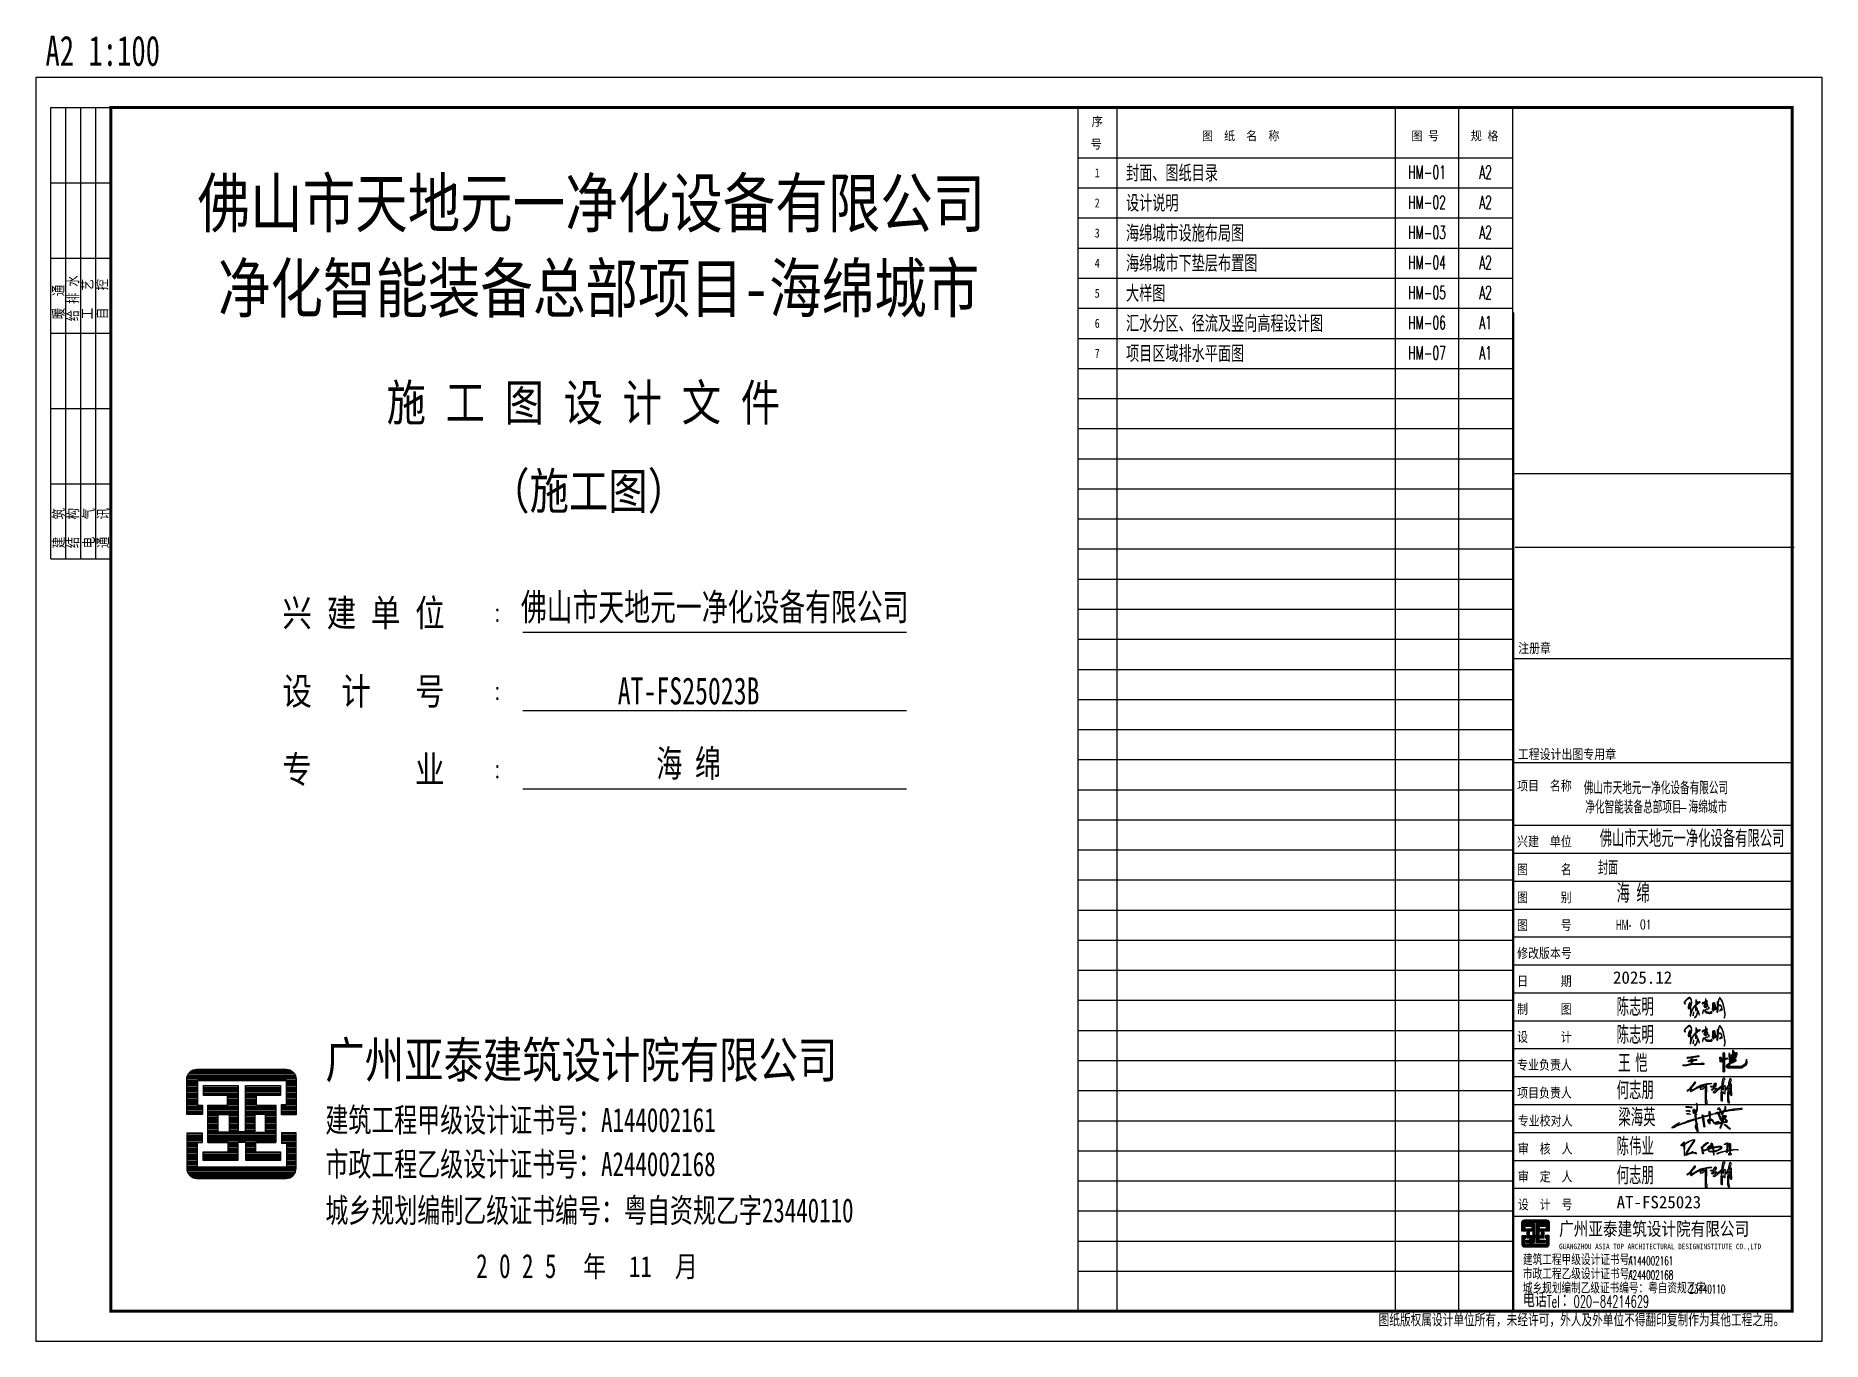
# Model space of a CAD drawing. Header units: millimetres. Extents: x 684779 to 686470, y 2544898 to 2545979.
# Drawn here: x 685228 to 685822, y 2545511 to 2545945 of the extents above; entities that cross this region are included whole.
import ezdxf
from ezdxf.enums import TextEntityAlignment as Align

# ---------------------------------------------------------------- set-up
doc = ezdxf.new("R2010")
doc.units = ezdxf.units.MM
for name, color, linetype in [('13', 13, 'Continuous'), ('14', 14, 'Continuous'), ('_0', 7, 'Continuous'), ('PUB_DIM', 3, 'Continuous'), ('PUB_TEXT', 7, 'Continuous'), ('PUB_TITLE', 4, 'Continuous'), ('RAS2DXF', 7, 'Continuous'), ('TK-TXT1', 140, 'Continuous')]:
    doc.layers.add(name, color=color, linetype=linetype)
doc.styles.add('-宋体', font='', dxfattribs={"width": 0.8})
doc.styles.add('-新宋体', font='', dxfattribs={"width": 0.8})
doc.styles.add('-黑体', font='', dxfattribs={"width": 0.8})
doc.styles.add('_TCH_AXIS', font='COMPLEX', dxfattribs={"bigfont": 'GBCBIG'})
doc.styles.add('_TCH_DIM', font='SIMPLEX', dxfattribs={"bigfont": 'GBCBIG'})
doc.styles.add('HT', font='')
doc.styles.add('HZTXT', font='romane.shx', dxfattribs={"width": 0.7, "bigfont": 'hztxt.shx'})
doc.styles.get("Standard").update_dxf_attribs({"font": ''})
doc.styles.add('TXT', font='txt')
doc.styles.add('天正', font='simplex8.shx', dxfattribs={"width": 0.8, "bigfont": 'hztxt.shx'})
doc.styles.add('宋体', font='')
doc.styles.add('黑体', font='')
doc.styles.get('-宋体').set_extended_font_data('SimSun')
doc.styles.get('-新宋体').set_extended_font_data('NSimSun')
doc.styles.get('-黑体').set_extended_font_data('SimHei')
doc.styles.get('HT').set_extended_font_data('SimHei')
doc.styles.get('Standard').set_extended_font_data('SimSun')
doc.styles.get('宋体').set_extended_font_data('SimSun')
doc.styles.get('黑体').set_extended_font_data('SimHei')

msp = doc.modelspace()

# ---------------------------------------------------------------- texts
at = {"color": 7, "style": '-宋体'}
for s, width, p in [('序', 0.9, (685578.674, 2545914.755)), ('号', 0.9, (685578.357, 2545907.268)), ('图  纸  名  称', 0.9, (685615.332, 2545910.018)), ('图 号', 0.9, (685684.977, 2545910.015)), ('规 格', 0.9, (685704.72, 2545910.015)), ('1', 0.8, (685579.695, 2545897.705)), ('2', 0.8, (685579.695, 2545887.705)), ('3', 0.8, (685579.695, 2545877.704)), ('4', 0.8, (685579.695, 2545867.704)), ('5', 0.8, (685579.695, 2545857.704)), ('6', 0.8, (685579.695, 2545847.704)), ('7', 0.8, (685579.695, 2545837.704))]:
    msp.add_text(s, height=3, dxfattribs=dict(at, width=width)).set_placement(p)
at = {"layer": '13', "color": 7, "style": '_TCH_AXIS'}
msp.add_text('封面', height=4.6407, dxfattribs=at).set_placement((685747.01, 2545665.916))
at = {"layer": '13', "color": 7, "style": '_TCH_DIM', "width": 0.705882}
msp.add_text('01', height=3.1557, dxfattribs=at).set_placement((685760.999, 2545647.836))
at = {"layer": 'PUB_DIM', "color": 0, "linetype": 'Continuous', "style": '-黑体', "width": 0.8}
for s, p in [('佛山市天地元一净化设备有限公司', (685412.36, 2545881.161, -46.08)), ('净化智能装备总部项目-海绵城市', (685414.73, 2545852.867, -46.08))]:
    msp.add_text(s, height=16, dxfattribs=at).set_placement(p, align=Align.CENTER)
at = {"layer": 'PUB_TEXT', "style": '黑体', "width": 0.7}
msp.add_text('A2 1:100', height=10, dxfattribs=at).set_placement((685230.827, 2545934.77))
at = {"layer": 'PUB_TITLE'}
for s, height, style, width, p in [('封面、图纸目录', 5.4583, '天正', 0.8, (685590.095, 2545896.334)), ('HM-01', 4.3667, '天正', 0.6, (685683.898, 2545897.225)), ('A2', 4.3667, '天正', 0.6, (685707.481, 2545897.225)), ('设计说明', 5.4583, '天正', 0.8, (685590.094, 2545886.334)), ('HM-02', 4.3667, '天正', 0.6, (685683.897, 2545887.225)), ('A2', 4.3667, '天正', 0.6, (685707.481, 2545887.225)), ('海绵城市设施布局图', 5.4583, '天正', 0.8, (685590.094, 2545876.334)), ('HM-03', 4.3667, '天正', 0.6, (685683.897, 2545877.225)), ('A2', 4.3667, '天正', 0.6, (685707.481, 2545877.225)), ('海绵城市下垫层布置图', 5.4583, '天正', 0.8, (685590.094, 2545866.333)), ('HM-04', 4.3667, '天正', 0.6, (685683.897, 2545867.225)), ('A2', 4.3667, '天正', 0.6, (685707.481, 2545867.224)), ('大样图', 5.4583, '天正', 0.8, (685590.094, 2545856.333)), ('HM-05', 4.3667, '天正', 0.6, (685683.897, 2545857.224)), ('A2', 4.3667, '天正', 0.6, (685707.481, 2545857.224)), ('A2', 4.3667, '天正', 0.6, (685707.481, 2545857.224)), ('汇水分区、径流及竖向高程设计图', 5.45832, '天正', 0.8, (685590.094, 2545846.333)), ('HM-06', 4.3667, '天正', 0.6, (685683.897, 2545847.224)), ('A1', 4.3667, '天正', 0.6, (685707.481, 2545847.223)), ('项目区域排水平面图', 5.4583, '天正', 0.8, (685590.094, 2545836.333)), ('HM-07', 4.3667, '天正', 0.6, (685683.897, 2545837.224)), ('A1', 4.3667, '天正', 0.6, (685707.481, 2545837.223)), ('施 工 图 设 计 文 件 ', 12, '-黑体', 0.8, (685344.239, 2545816.837)), ('（施工图）', 12, '-黑体', 0.8, (685378.689, 2545787.47)), ('兴 建 单 位', 9, '-黑体', 0.8, (685309.592, 2545748.418)), ('设  计   号', 9, '-黑体', 0.8, (685309.592, 2545722.422)), ('专       业', 9, '-黑体', 0.8, (685309.592, 2545696.422)), ('广州亚泰建筑设计院有限公司', 12, '-黑体', 0.8, (685323.889, 2545598.368)), ('建筑工程甲级设计证书号：A144002161', 8, '-宋体', 0.7, (685323.889, 2545580.435)), ('市政工程乙级设计证书号：A244002168', 8, '-宋体', 0.7, (685323.889, 2545565.764)), ('城乡规划编制乙级证书编号：粤自资规乙字23440110', 8, '-宋体', 0.7, (685323.889, 2545550.383)), ('2 0 2 5    ', 8, '-宋体', 0.7, (685374.032, 2545531.887)), ('年  11  月    ', 7, '-黑体', 0.8, (685409.584, 2545532.242))]:
    msp.add_text(s, height=height, dxfattribs=dict(at, style=style, width=width)).set_placement(p)
at = {"layer": 'TK-TXT1', "color": 0, "style": '-新宋体', "width": 0.7}
for s, p in [('佛山市天地元一净化设备有限公司', (685453.339, 2545750.417)), ('AT-FS25023B', (685444.673, 2545722.521)), ('海 绵', (685444.673, 2545698.421))]:
    msp.add_text(s, height=9, dxfattribs=at).set_placement(p, align=Align.CENTER)

# ---------------------------------------------------------------- blocks, each defined once
blk = doc.blocks.new('$titleblk$00000095')
at = {"color": 7}
for p, q in [((-150, 20), (-150, 0)), ((-150, 20), (0, 20)), ((-125, 20), (-125, 0)), ((-100, 20), (-100, 0)), ((-75, 20), (-75, 0)), ((-75, 20), (-75, 0)), ((-50, 20), (-50, 0)), ((-25, 20), (-25, 0)), ((0, 20), (0, 0)), ((-150, 15), (-75, 15)), ((-75, 15), (0, 15)), ((-150, 10), (-75, 10)), ((-75, 10), (0, 10)), ((-150, 5), (-75, 5)), ((-75, 5), (0, 5))]:
    blk.add_line(p, q, dxfattribs=at)
at = {"color": 7, "width": 0.8}
for s, p in [('建   筑', (-146.45, 15.65)), ('暖  通', (-70.35, 15.73)), ('结   构', (-146.45, 10.91)), ('给 排 水', (-71.03, 10.9)), ('电   气', (-146.45, 5.65)), ('工   艺', (-70.35, 6.13)), ('通   讯', (-146.45, 0.88)), ('自   控', (-70.35, 1.24))]:
    blk.add_text(s, height=3.509, dxfattribs=at).set_placement(p)
blk = doc.blocks.new('weer')
at = {"layer": '14'}
h = blk.add_hatch(dxfattribs=at)
h.set_pattern_fill('ANSI31', scale=100, angle=135, style=0)
h.set_pattern_definition([(180, (-144463.316, -50934.867), (-3e-15, -12.5), [])])
edge = h.paths.add_edge_path()
edge.add_line((73001, 29938), (73001, 29856))
edge.add_line((73001, 29856), (72861, 29856))
edge.add_line((72861, 29856), (72861, 30167))
edge.add_arc((72951, 30167), 90, 90, 180, ccw=False)
edge.add_line((72951, 30257), (73741, 30258))
edge.add_arc((73739, 30166), 91.9, 0.4779, 88.8461, ccw=False)
edge.add_line((73831, 30167), (73831, 29851))
edge.add_line((73831, 29851), (73701, 29851))
edge.add_line((73701, 29851), (73701, 29945))
edge.add_line((73701, 29945), (73730, 29945))
edge.add_line((73730, 29945), (73744, 29945))
edge.add_line((73744, 29945), (73744, 30157))
edge.add_line((73744, 30157), (72957, 30157))
edge.add_line((72957, 30157), (72957, 29938))
edge.add_line((72957, 29938), (73001, 29938))
h.paths.add_polyline_path([(73383, 29705), (73383, 30113), (73691, 30113), (73691, 30025), (73477, 30025), (73477, 29938), (73650, 29938), (73650, 29608), (73470, 29608), (73470, 29525), (73692, 29525), (73692, 29448), (73384, 29448), (73384, 29609), (73315, 29609), (73315, 29448), (73006, 29448), (73006, 29525), (73229, 29525), (73229, 29608), (73049, 29608), (73049, 29938), (73222, 29938), (73222, 30025), (73008, 30025), (73008, 30113), (73316, 30113), (73316, 29705)])
h.paths.add_polyline_path([(73138, 29855), (73236, 29855), (73236, 29699), (73138, 29699)], flags=16)
h.paths.add_polyline_path([(73560, 29855), (73463, 29855), (73463, 29699), (73560, 29699)], flags=16)
edge = h.paths.add_edge_path()
edge.add_line((73001, 29608), (73001, 29690))
edge.add_line((73001, 29690), (72861, 29690))
edge.add_line((72861, 29690), (72861, 29379))
edge.add_arc((72951, 29379), 90, 180, 270)
edge.add_line((72951, 29289), (73741, 29289))
edge.add_arc((73741, 29379), 90, 270, 360)
edge.add_line((73831, 29379), (73831, 29695))
edge.add_line((73831, 29695), (73701, 29695))
edge.add_line((73701, 29695), (73701, 29601))
edge.add_line((73701, 29601), (73730, 29601))
edge.add_line((73730, 29601), (73744, 29601))
edge.add_line((73744, 29601), (73744, 29389))
edge.add_line((73744, 29389), (72957, 29389))
edge.add_line((72957, 29389), (72957, 29608))
edge.add_line((72957, 29608), (73001, 29608))
at = {"layer": '14', "color": 7}
for points in [[(73001, 29939), (73001, 29857), (72861, 29857), (72861, 30168, -0.414214), (72951, 30258), (73741, 30258, -0.414214), (73831, 30168), (73831, 29852), (73701, 29852), (73701, 29946), (73730, 29946), (73744, 29946), (73744, 30158), (72957, 30158), (72957, 29939)], [(73001, 29608), (73001, 29690), (72861, 29690), (72861, 29379, 0.414214), (72951, 29289), (73741, 29289, 0.414214), (73831, 29379), (73831, 29695), (73701, 29695), (73701, 29601), (73730, 29601), (73744, 29601), (73744, 29389), (72957, 29389), (72957, 29608)]]:
    blk.add_lwpolyline(points, format="xyb", close=True, dxfattribs=at)
blk.add_lwpolyline([(73383, 29705), (73383, 29705), (73383, 30113), (73691, 30113), (73691, 30025), (73477, 30025), (73477, 29938), (73650, 29938), (73650, 29608), (73470, 29608), (73470, 29525), (73692, 29525), (73692, 29448), (73384, 29448), (73384, 29609), (73315, 29609), (73315, 29448), (73006, 29448), (73006, 29525), (73229, 29525), (73229, 29608), (73049, 29608), (73049, 29938), (73222, 29938), (73222, 30025), (73008, 30025), (73008, 30113), (73316, 30113), (73316, 29705), (73383, 29705)], dxfattribs=at)
for points in [[(73138, 29855), (73236, 29855), (73236, 29699), (73138, 29699)], [(73560, 29855), (73463, 29855), (73463, 29699), (73560, 29699)]]:
    blk.add_lwpolyline(points, close=True, dxfattribs=at)
blk = doc.blocks.new('43GGG')
at = {"linetype": 'Continuous'}
for points in [[(-112300, 250039), (-112271, 250058), (-112261, 250063), (-112241, 250073), (-112220, 250078), (-112219, 250076), (-112222, 250067), (-112251, 250022), (-112271, 249991), (-112294, 249954), (-112296, 249950), (-112305, 249941), (-112302, 249935), (-112286, 249937), (-112267, 249945), (-112229, 249956), (-112206, 249956), (-112203, 249947), (-112198, 249949), (-112198, 249958), (-112204, 249961), (-112231, 249961), (-112230, 249964), (-112230, 249970), (-112235, 249970), (-112250, 249962), (-112270, 249952), (-112294, 249942), (-112293, 249945), (-112288, 249956), (-112286, 249956), (-112281, 249965), (-112277, 249974), (-112269, 249985), (-112266, 249988), (-112264, 249994), (-112263, 250000), (-112261, 250001), (-112253, 250013), (-112220, 250060), (-112212, 250077), (-112218, 250083), (-112233, 250081), (-112269, 250066), (-112283, 250058), (-112299, 250047), (-112308, 250043), (-112308, 250054), (-112312, 250061), (-112331, 250044), (-112339, 250032), (-112341, 250025), (-112337, 250025), (-112329, 250039), (-112316, 250051), (-112316, 250034), (-112320, 250030), (-112323, 250020), (-112315, 250019), (-112315, 250025), (-112313, 250025), (-112312, 249991), (-112309, 249993), (-112309, 250032)], [(-111966, 249967), (-112003, 249954), (-112001, 249947), (-111994, 249948), (-111982, 249955), (-111972, 249958), (-111941, 249967), (-111913, 249972), (-111914, 249967), (-111914, 249961), (-111908, 249960), (-111905, 249976), (-111901, 249976), (-111891, 249977), (-111889, 249979), (-111884, 249978), (-111886, 249959), (-111889, 249950), (-111895, 249950), (-111895, 249942), (-111897, 249942), (-111895, 249938), (-111891, 249937), (-111888, 249940), (-111871, 249942), (-111867, 249944), (-111868, 249949), (-111882, 249950), (-111878, 249966), (-111877, 249981), (-111861, 249983), (-111857, 249985), (-111857, 249984), (-111854, 249984), (-111854, 249985), (-111853, 249985), (-111838, 249986), (-111817, 249986), (-111816, 249987), (-111812, 249985), (-111807, 249980), (-111804, 249982), (-111812, 249990), (-111844, 249990), (-111877, 249986), (-111877, 250042), (-111880, 250045), (-111886, 250045), (-111883, 249985), (-111904, 249981), (-111901, 249998), (-111899, 250044), (-111906, 250051), (-111909, 250051), (-111917, 250050), (-111933, 250038), (-111934, 250033), (-111926, 250035), (-111917, 250042), (-111909, 250044), (-111907, 250040), (-111907, 250007), (-111911, 249980)], [(-112309, 249993), (-112312, 249991), (-112312, 249962), (-112312, 249937), (-112311, 249937), (-112309, 249932), (-112307, 249932), (-112309, 249939)]]:
    blk.add_hatch(color=4, dxfattribs=at).paths.add_polyline_path(points)
h = blk.add_hatch(color=4, dxfattribs=at)
h.paths.add_polyline_path([(-112134, 250013), (-112120, 250023), (-112117, 250027), (-112107, 250033), (-112100, 250041), (-112088, 250049), (-112088, 250054), (-112090, 250055), (-112097, 250055), (-112109, 250048), (-112131, 250029), (-112131, 250022), (-112142, 250016), (-112146, 250014), (-112149, 250010), (-112144, 249982), (-112141, 249957), (-112134, 249950), (-112129, 249950), (-112130, 249955), (-112135, 249958), (-112141, 250008)])
h.paths.add_polyline_path([(-112116, 250034), (-112113, 250037), (-112106, 250043), (-112102, 250047), (-112099, 250044), (-112105, 250042), (-112106, 250041), (-112114, 250035)], flags=16)
h = blk.add_hatch(color=4, dxfattribs=at)
h.paths.add_polyline_path([(-112092, 249987), (-112087, 249988), (-112080, 249972), (-112077, 249969), (-112074, 249969), (-112074, 249967), (-112064, 249964), (-112047, 249966), (-112047, 249969), (-112067, 249969), (-112068, 249971), (-112073, 249972), (-112079, 249983), (-112081, 249986), (-112080, 249992), (-112070, 249995), (-112042, 250002), (-112040, 249994), (-112038, 249971), (-112045, 249970), (-112045, 249966), (-112042, 249965), (-112039, 249965), (-112037, 249940), (-112035, 249940), (-112030, 249939), (-112031, 249945), (-112032, 249968), (-112017, 249971), (-112012, 249975), (-112003, 249979), (-111999, 249979), (-111998, 249980), (-111997, 249981), (-111995, 249981), (-111990, 249984), (-111978, 249990), (-111959, 250005), (-111955, 250013), (-111963, 250018), (-111996, 250018), (-112035, 250011), (-112046, 250042), (-112052, 250047), (-112059, 250048), (-112063, 250042), (-112063, 250035), (-112057, 250041), (-112053, 250038), (-112050, 250031), (-112052, 250032), (-112064, 250029), (-112079, 250021), (-112090, 250012), (-112092, 250005), (-112087, 250004), (-112081, 250012), (-112065, 250022), (-112054, 250024), (-112077, 250004), (-112074, 250003), (-112070, 250007), (-112061, 250009), (-112059, 250012), (-112055, 250013), (-112049, 250021), (-112046, 250021), (-112043, 250016), (-112044, 250008), (-112067, 250002), (-112075, 250001), (-112074, 250003), (-112077, 250003), (-112095, 249994), (-112112, 249988), (-112130, 249979), (-112127, 249974), (-112117, 249976), (-112114, 249979)])
h.paths.add_polyline_path([(-112033, 250005), (-112017, 250009), (-112001, 250011), (-111974, 250013), (-111965, 250013), (-111965, 250008), (-111974, 249999), (-111978, 249997), (-111990, 249990), (-111994, 249987), (-111999, 249983), (-112000, 249981), (-112012, 249979), (-112019, 249977), (-112019, 249975), (-112032, 249973)], flags=16)
for p, q in [((-112114, 250035), (-112106, 250041)), ((-112106, 250043), (-112113, 250037))]:
    blk.add_line(p, q, dxfattribs=at)
at = {"layer": 'RAS2DXF', "color": 0}
for points in [[(-112231, 249961, 0), (-112204, 249961, 0), (-112198, 249958, 0), (-112198, 249949, 0), (-112203, 249947, 0), (-112206, 249956, 0), (-112229, 249956, 0), (-112267, 249945, 0), (-112286, 249937, 0), (-112302, 249935, 0), (-112305, 249941, 0), (-112296, 249950, 0), (-112294, 249954, 0), (-112271, 249991, 0), (-112251, 250022, 0), (-112222, 250067, 0), (-112219, 250076, 0), (-112220, 250078, 0), (-112241, 250073, 0), (-112261, 250063, 0), (-112271, 250058, 0), (-112300, 250039, 0), (-112309, 250032, 0), (-112309, 249993, 0), (-112312, 249991, 0), (-112313, 250025, 0), (-112315, 250025, 0), (-112315, 250019, 0), (-112323, 250020, 0), (-112320, 250030, 0), (-112316, 250034, 0), (-112316, 250051, 0), (-112329, 250039, 0), (-112337, 250025, 0), (-112341, 250025, 0), (-112339, 250032, 0), (-112331, 250044, 0), (-112312, 250061, 0), (-112308, 250054, 0), (-112308, 250043, 0), (-112299, 250047, 0), (-112283, 250058, 0), (-112269, 250066, 0), (-112233, 250081, 0), (-112218, 250083, 0), (-112212, 250077, 0), (-112220, 250060, 0), (-112253, 250013, 0), (-112261, 250001, 0), (-112263, 250000, 0), (-112264, 249994, 0), (-112266, 249988, 0), (-112269, 249985, 0), (-112277, 249974, 0), (-112281, 249965, 0), (-112286, 249956, 0), (-112288, 249956, 0), (-112293, 249945, 0), (-112294, 249942, 0), (-112270, 249952, 0), (-112250, 249962, 0), (-112235, 249970, 0), (-112230, 249970, 0), (-112230, 249964, 0), (-112231, 249961, 0), (-112231, 249961, 0), (-112231, 249961, 0), (-112231, 249961, 0)], [(-112270, 250059, 0), (-112269, 250058, 0)], [(-112134, 249950, 0), (-112141, 249957, 0), (-112144, 249982, 0), (-112149, 250010, 0), (-112146, 250014, 0), (-112142, 250016, 0), (-112131, 250022, 0), (-112131, 250029, 0), (-112109, 250048, 0), (-112097, 250055, 0), (-112090, 250055, 0), (-112088, 250054, 0), (-112088, 250049, 0), (-112100, 250041, 0), (-112107, 250033, 0), (-112117, 250027, 0), (-112120, 250023, 0), (-112134, 250013, 0), (-112141, 250008, 0), (-112135, 249958, 0), (-112130, 249955, 0), (-112129, 249950, 0), (-112134, 249950, 0)], [(-112087, 249988, 0), (-112084, 249991, 0), (-112087, 249988, 0), (-112092, 249987, 0), (-112114, 249979, 0), (-112117, 249976, 0), (-112127, 249974, 0), (-112130, 249979, 0), (-112112, 249988, 0), (-112095, 249994, 0), (-112077, 250003, 0), (-112074, 250003, 0), (-112070, 250007, 0), (-112061, 250009, 0), (-112059, 250012, 0), (-112055, 250013, 0), (-112049, 250021, 0), (-112046, 250021, 0), (-112043, 250016, 0), (-112044, 250008, 0), (-112067, 250002, 0), (-112075, 250001, 0), (-112074, 250003, 0)], [(-112114, 250035, 0), (-112116, 250034, 0), (-112113, 250037, 0), (-112113, 250037, 0), (-112113, 250037, 0)], [(-112105, 250042, 0), (-112099, 250044, 0), (-112102, 250047, 0), (-112106, 250043, 0)], [(-112105, 250042, 0), (-112106, 250041, 0)], [(-112077, 250003, 0), (-112054, 250024, 0), (-112065, 250022, 0), (-112081, 250012, 0), (-112087, 250004, 0), (-112092, 250005, 0), (-112090, 250012, 0), (-112079, 250021, 0), (-112064, 250029, 0), (-112052, 250032, 0), (-112050, 250031, 0), (-112053, 250038, 0), (-112057, 250041, 0), (-112063, 250035, 0)], [(-111990, 249984, 0), (-111978, 249990, 0), (-111959, 250005, 0), (-111955, 250013, 0), (-111963, 250018, 0), (-111996, 250018, 0), (-112035, 250011, 0), (-112046, 250042, 0), (-112052, 250047, 0), (-112059, 250048, 0), (-112063, 250042, 0), (-112063, 250035, 0)], [(-112055, 250023, 0), (-112054, 250023, 0)], [(-111901, 249976, 0), (-111905, 249976, 0), (-111908, 249960, 0), (-111914, 249961, 0), (-111914, 249967, 0), (-111913, 249972, 0), (-111941, 249967, 0), (-111972, 249958, 0), (-111982, 249955, 0), (-111994, 249948, 0), (-112001, 249947, 0), (-112003, 249954, 0), (-111966, 249967, 0), (-111911, 249980, 0), (-111907, 250007, 0), (-111907, 250040, 0), (-111909, 250044, 0), (-111917, 250042, 0), (-111926, 250035, 0), (-111934, 250033, 0), (-111933, 250038, 0), (-111917, 250050, 0), (-111909, 250051, 0), (-111906, 250051, 0), (-111899, 250044, 0), (-111901, 249998, 0), (-111904, 249981, 0), (-111883, 249985, 0), (-111886, 250045, 0), (-111880, 250045, 0), (-111877, 250042, 0), (-111877, 249986, 0), (-111844, 249990, 0), (-111812, 249990, 0), (-111804, 249982, 0), (-111807, 249980, 0), (-111812, 249985, 0), (-111816, 249987, 0), (-111817, 249986, 0), (-111838, 249986, 0), (-111853, 249985, 0), (-111853, 249985, 0), (-111851, 249986, 0)], [(-112313, 250008, 0), (-112314, 250007, 0)], [(-112312, 249991, 0), (-112312, 249962, 0), (-112312, 249937, 0), (-112311, 249937, 0), (-112309, 249932, 0), (-112307, 249932, 0), (-112309, 249939, 0), (-112309, 249993, 0)], [(-112047, 249966, 0), (-112064, 249964, 0), (-112074, 249967, 0), (-112074, 249969, 0), (-112077, 249969, 0), (-112080, 249972, 0), (-112087, 249988, 0)], [(-112047, 249966, 0), (-112047, 249969, 0), (-112067, 249969, 0), (-112068, 249971, 0), (-112073, 249972, 0), (-112079, 249983, 0), (-112081, 249986, 0), (-112080, 249992, 0), (-112070, 249995, 0), (-112042, 250002, 0), (-112040, 249994, 0), (-112041, 249992, 0)], [(-112047, 249966, 0), (-112045, 249966, 0), (-112042, 249965, 0), (-112039, 249965, 0), (-112037, 249940, 0), (-112035, 249940, 0), (-112030, 249939, 0), (-112031, 249945, 0), (-112032, 249968, 0), (-112017, 249971, 0), (-112012, 249975, 0), (-112003, 249979, 0), (-112012, 249975, 0), (-112012, 249976, 0)], [(-112047, 249968, 0), (-112045, 249968, 0)], [(-112045, 249966, 0), (-112045, 249970, 0), (-112038, 249971, 0), (-112040, 249994, 0)], [(-112045, 249966, 0), (-112045, 249965, 0)], [(-112012, 249979, 0), (-112019, 249977, 0), (-112019, 249975, 0), (-112032, 249973, 0), (-112033, 250005, 0), (-112017, 250009, 0), (-112001, 250011, 0), (-111974, 250013, 0), (-111965, 250013, 0), (-111965, 250008, 0), (-111974, 249999, 0), (-111978, 249997, 0), (-111990, 249990, 0), (-111994, 249987, 0), (-111999, 249983, 0), (-112000, 249981, 0), (-112012, 249979, 0)], [(-112025, 249970, 0), (-112025, 249968, 0)], [(-112003, 249979, 0), (-111999, 249979, 0), (-111998, 249980, 0), (-111997, 249981, 0), (-111995, 249981, 0), (-111990, 249984, 0)], [(-111901, 249976, 0), (-111902, 249975, 0)], [(-111901, 249976, 0), (-111891, 249977, 0), (-111889, 249979, 0), (-111884, 249978, 0), (-111886, 249959, 0), (-111889, 249950, 0), (-111895, 249950, 0), (-111895, 249942, 0), (-111897, 249942, 0), (-111895, 249938, 0), (-111891, 249937, 0), (-111888, 249940, 0), (-111871, 249942, 0), (-111867, 249944, 0), (-111868, 249949, 0), (-111882, 249950, 0), (-111878, 249966, 0), (-111877, 249981, 0), (-111861, 249983, 0), (-111861, 249983, 0), (-111861, 249983, 0), (-111861, 249983, 0)], [(-111857, 249984, 0), (-111857, 249985, 0), (-111861, 249983, 0)], [(-111857, 249984, 0), (-111854, 249984, 0), (-111854, 249985, 0), (-111853, 249985, 0)]]:
    blk.add_polyline3d(points, dxfattribs=at)
blk = doc.blocks.new('A$C38097BB6')
at = {"linetype": 'Continuous'}
h = blk.add_hatch(color=4, dxfattribs=at)
h.dxf.hatch_style = 1
h.paths.add_polyline_path([(254, 848), (254, 800), (254, 738), (268, 738), (302, 731), (453, 827), (473, 848), (761, 991), (774, 991), (781, 875), (815, 848), (863, 868), (870, 889), (891, 889), (932, 861), (993, 937), (1014, 976), (1002, 995), (966, 984), (966, 1032), (946, 1058), (1048, 1080), (1062, 998), (1062, 697), (1062, 383), (1075, 123), (1096, 68), (1137, 61), (1144, 253), (1123, 253), (1103, 362), (1123, 978), (1096, 1101), (1390, 1142), (1369, 1190), (1356, 1190), (1144, 1162), (1133, 1155), (1089, 1142), (1007, 1128), (981, 1121), (945, 1108), (933, 1104), (921, 1101), (891, 1094), (866, 1090), (822, 1080), (798, 1071), (770, 1059), (713, 1025), (696, 1014), (644, 991), (627, 980), (583, 957), (560, 941), (521, 923), (513, 917), (502, 903), (487, 889), (405, 861), (405, 848), (316, 820), (282, 882), (275, 882), (248, 909), (200, 882), (166, 848), (145, 827), (108, 810), (63, 788), (83, 759), (131, 779), (166, 813), (228, 837)])
h.paths.add_polyline_path([(836, 950), (843, 1025), (904, 1039), (897, 984), (863, 950)], flags=16)
h = blk.add_hatch(color=4, dxfattribs=at)
h.dxf.hatch_style = 1
h.paths.add_polyline_path([(248, 909), (275, 882), (405, 1039), (514, 1162), (535, 1190), (535, 1231), (480, 1231), (431, 1170), (405, 1135), (371, 1081), (350, 1046)])
h = blk.add_hatch(color=4, dxfattribs=at)
h.dxf.hatch_style = 1
h.paths.add_polyline_path([(1561, 923), (1554, 964), (1629, 1032), (1643, 1162), (1622, 1183), (1575, 1183), (1527, 1128), (1499, 1025), (1356, 1019), (1335, 998), (1349, 964), (1499, 964), (1513, 916), (1417, 868), (1417, 813), (1451, 800), (1520, 854), (1650, 875), (1629, 827), (1492, 711), (1492, 663), (1547, 656), (1602, 683), (1711, 786), (1814, 875), (1923, 991), (1951, 998), (1951, 909), (1937, 896), (1917, 519), (1910, 253), (1923, 225), (1964, 218), (1971, 232), (1958, 341), (1971, 697), (2040, 697), (2040, 677), (2067, 608), (2115, 601), (2115, 772), (2156, 820), (2259, 943), (2272, 991), (2286, 991), (2286, 800), (2272, 608), (2272, 239), (2306, 102), (2354, 102), (2347, 129), (2313, 355), (2327, 759), (2361, 745), (2373, 746), (2375, 752), (2416, 759), (2423, 663), (2402, 670), (2395, 704), (2382, 704), (2382, 725), (2368, 725), (2382, 615), (2436, 533), (2450, 533), (2484, 526), (2484, 663), (2471, 772), (2471, 1128), (2423, 1142), (2416, 1005), (2354, 1005), (2368, 1149), (2382, 1183), (2395, 1183), (2409, 1231), (2457, 1326), (2436, 1409), (2402, 1429), (2361, 1402), (2320, 1231), (2313, 1183), (2300, 1067), (2259, 1025), (2252, 998), (2224, 971), (2224, 964), (2142, 882), (2115, 868), (2122, 1039), (2101, 1053), (2074, 1053), (2053, 1012), (2005, 991), (2026, 1162), (2067, 1381), (2115, 1381), (2088, 1443), (2060, 1477), (2033, 1477), (2005, 1402), (1971, 1162), (1964, 1080), (1896, 1012), (1869, 998), (1814, 943), (1787, 930), (1787, 909), (1725, 868), (1684, 848), (1698, 889), (1677, 923)])
h.paths.add_polyline_path([(1561, 1046), (1595, 1121), (1608, 1108), (1595, 1060)], flags=16)
h.paths.add_polyline_path([(2005, 978), (2019, 978), (2026, 868), (2012, 834), (1992, 834)], flags=16)
h.paths.add_polyline_path([(2341, 861), (2347, 937), (2402, 943), (2389, 896)], flags=16)
h.paths.add_polyline_path([(2382, 812), (2382, 841), (2416, 854), (2416, 807)], flags=16)
for p, q in [((248, 909), (350, 1046)), ((1014, 976), (1002, 995))]:
    blk.add_line(p, q, dxfattribs=at)
at = {"layer": 'RAS2DXF', "color": 0}
for points in [[(145, 827, 0), (108, 810, 0), (63, 788, 0), (83, 759, 0), (131, 779, 0), (166, 813, 0), (228, 837, 0), (254, 848, 0), (254, 800, 0), (254, 738, 0), (268, 738, 0), (302, 731, 0), (453, 827, 0), (473, 848, 0), (761, 991, 0), (774, 991, 0), (781, 875, 0), (815, 848, 0), (863, 868, 0), (870, 889, 0), (891, 889, 0), (932, 861, 0), (993, 937, 0), (1014, 976, 0)], [(145, 827, 0), (166, 848, 0), (200, 882, 0), (248, 909, 0), (275, 882, 0), (282, 882, 0), (316, 820, 0), (405, 848, 0), (405, 861, 0), (487, 889, 0), (502, 903, 0), (513, 917, 0), (521, 923, 0), (560, 941, 0), (583, 957, 0), (627, 980, 0), (644, 991, 0), (696, 1014, 0), (713, 1025, 0), (770, 1059, 0), (798, 1071, 0), (822, 1080, 0), (866, 1090, 0), (891, 1094, 0), (921, 1101, 0), (933, 1104, 0), (945, 1108, 0), (981, 1121, 0), (1007, 1128, 0), (1089, 1142, 0), (1133, 1155, 0), (1144, 1162, 0), (1356, 1190, 0), (1369, 1190, 0), (1390, 1142, 0), (1096, 1101, 0), (1123, 978, 0), (1103, 362, 0), (1123, 253, 0), (1144, 253, 0), (1137, 61, 0), (1096, 68, 0), (1075, 123, 0), (1062, 383, 0), (1062, 697, 0), (1062, 998, 0), (1048, 1080, 0), (946, 1058, 0), (966, 1032, 0), (966, 984, 0), (1002, 995, 0)], [(275, 882, 0), (405, 1039, 0), (514, 1162, 0), (535, 1190, 0), (535, 1231, 0), (480, 1231, 0), (431, 1170, 0), (405, 1135, 0), (371, 1081, 0), (350, 1046, 0), (350, 1046, 0), (350, 1046, 0)], [(836, 950, 0), (843, 1025, 0), (904, 1039, 0), (897, 984, 0), (863, 950, 0), (836, 950, 0)], [(2361, 745, 0), (2327, 759, 0), (2313, 355, 0), (2347, 129, 0), (2354, 102, 0), (2306, 102, 0), (2272, 239, 0), (2272, 608, 0), (2286, 800, 0), (2286, 991, 0), (2272, 991, 0), (2259, 943, 0), (2156, 820, 0), (2115, 772, 0), (2115, 601, 0), (2067, 608, 0), (2040, 677, 0), (2040, 697, 0), (1971, 697, 0), (1958, 341, 0), (1971, 232, 0), (1964, 218, 0), (1923, 225, 0), (1910, 253, 0), (1917, 519, 0), (1937, 896, 0), (1951, 909, 0), (1951, 998, 0), (1923, 991, 0), (1814, 875, 0), (1711, 786, 0), (1602, 683, 0), (1547, 656, 0), (1492, 663, 0), (1492, 711, 0), (1629, 827, 0), (1650, 875, 0), (1520, 854, 0), (1451, 800, 0), (1417, 813, 0), (1417, 868, 0), (1513, 916, 0), (1499, 964, 0), (1349, 964, 0), (1335, 998, 0), (1356, 1019, 0), (1499, 1025, 0), (1527, 1128, 0), (1575, 1183, 0), (1622, 1183, 0), (1643, 1162, 0), (1629, 1032, 0), (1554, 964, 0), (1561, 923, 0), (1677, 923, 0), (1698, 889, 0), (1684, 848, 0), (1725, 868, 0), (1787, 909, 0), (1787, 930, 0), (1814, 943, 0), (1869, 998, 0), (1896, 1012, 0), (1964, 1080, 0), (1971, 1162, 0), (2005, 1402, 0), (2033, 1477, 0), (2060, 1477, 0), (2088, 1443, 0), (2115, 1381, 0), (2067, 1381, 0), (2026, 1162, 0), (2005, 991, 0), (2053, 1012, 0), (2074, 1053, 0), (2101, 1053, 0), (2122, 1039, 0), (2115, 868, 0), (2142, 882, 0), (2224, 964, 0)], [(1608, 1108, 0), (1595, 1121, 0), (1561, 1046, 0), (1595, 1060, 0), (1608, 1108, 0), (1608, 1108, 0)], [(1992, 834, 0), (2005, 978, 0), (2019, 978, 0), (2026, 868, 0), (2012, 834, 0), (1992, 834, 0)], [(2368, 725, 0), (2375, 752, 0), (2416, 759, 0), (2423, 663, 0), (2402, 670, 0), (2395, 704, 0), (2382, 704, 0), (2382, 725, 0), (2368, 725, 0), (2382, 615, 0), (2436, 533, 0), (2450, 533, 0), (2484, 526, 0), (2484, 663, 0), (2471, 772, 0), (2471, 1128, 0), (2423, 1142, 0), (2416, 1005, 0), (2354, 1005, 0), (2368, 1149, 0), (2382, 1183, 0), (2395, 1183, 0), (2409, 1231, 0), (2457, 1326, 0), (2436, 1409, 0), (2402, 1429, 0), (2361, 1402, 0), (2320, 1231, 0), (2313, 1183, 0), (2300, 1067, 0), (2259, 1025, 0), (2252, 998, 0), (2224, 971, 0), (2224, 964, 0), (2224, 964, 0), (2224, 964, 0)], [(2341, 861, 0), (2347, 937, 0), (2402, 943, 0), (2389, 896, 0), (2341, 861, 0)], [(2373, 746, 0), (2361, 745, 0)], [(2382, 807, 0), (2382, 841, 0), (2416, 854, 0), (2416, 807, 0), (2375, 813, 0)]]:
    blk.add_polyline3d(points, dxfattribs=at)
blk = doc.blocks.new('dianziq11')
h = blk.add_hatch(color=4)
h.paths.add_polyline_path([(1178834, -131382), (1179135, -131194), (1179281, -131084), (1179558, -130840), (1179644, -130793), (1179686, -130762), (1179761, -130689), (1179874, -130663), (1179931, -130638), (1180033, -130569), (1180265, -130520), (1180386, -130514), (1180620, -130539), (1180623, -130512), (1180648, -130495), (1180666, -130509), (1180928, -130651), (1181056, -130736), (1181299, -130930), (1181507, -131422), (1181625, -131660), (1181886, -132105), (1181913, -132220), (1181918, -132285), (1181909, -132406), (1181916, -132558), (1181937, -132640), (1181999, -132767), (1182029, -132908), (1182038, -132982), (1182045, -133129), (1182081, -133369), (1182099, -133490), (1182135, -133731), (1182144, -133791), (1182149, -133821), (1182158, -133881), (1182158, -134303), (1182158, -134514), (1182158, -134935), (1182115, -135133), (1182087, -135231), (1182022, -135417), (1182027, -135637), (1182012, -135754), (1181954, -135959), (1181862, -136329), (1181807, -136511), (1181683, -136863), (1181676, -136900), (1181637, -136917), (1181615, -136893), (1181579, -136845), (1181561, -136821), (1181525, -136772), (1181514, -136466), (1181491, -136308), (1181412, -136020), (1181388, -135889), (1181363, -135822), (1181299, -135718), (1181328, -135615), (1181313, -135525), (1181253, -135447), (1181208, -135280), (1181175, -135198), (1181095, -135056), (1181071, -134958), (1181058, -134910), (1181027, -134815), (1180968, -134829), (1180919, -134797), (1180892, -134725), (1180823, -134702), (1180785, -134660), (1180756, -134574), (1180662, -134570), (1180607, -134592), (1180530, -134664), (1180450, -134809), (1180404, -134876), (1180304, -134996), (1180314, -135075), (1180290, -135140), (1180236, -135176), (1180146, -135417), (1180100, -135538), (1180010, -135779), (1179853, -136343), (1179776, -136626), (1179626, -137194), (1179605, -137526), (1179577, -137695), (1179490, -138007), (1179490, -138561), (1179490, -138838), (1179490, -139392), (1179587, -139605), (1179648, -139705), (1179784, -139874), (1179814, -139858), (1179851, -139891), (1179852, -139934), (1180051, -139934), (1180150, -139934), (1180349, -139934), (1180477, -139865), (1180539, -139815), (1180643, -139694), (1180753, -139606), (1180805, -139549), (1180892, -139423), (1180892, -139386), (1180892, -139368), (1180892, -139332), (1180928, -139332), (1180946, -139332), (1180982, -139332), (1180990, -139219), (1181022, -139150), (1181095, -139091), (1181122, -139091), (1181136, -139091), (1181163, -139091), (1181163, -139019), (1181163, -138983), (1181163, -138911), (1181236, -138891), (1181286, -138908), (1181344, -138971), (1181312, -139111), (1181324, -139214), (1181389, -139332), (1181389, -139766), (1181389, -139983), (1181389, -140416), (1181407, -140416), (1181434, -140416), (1181434, -140778), (1181434, -140958), (1181434, -141320), (1181452, -141320), (1181479, -141320), (1181479, -142018), (1181479, -142368), (1181479, -143066), (1181436, -143311), (1181408, -143432), (1181344, -143669), (1181381, -143832), (1181369, -143948), (1181299, -144090), (1181299, -144331), (1181299, -144452), (1181299, -144693), (1181280, -144693), (1181253, -144693), (1181253, -144958), (1181253, -145090), (1181253, -145355), (1181170, -145728), (1181151, -145931), (1181163, -146319), (1181219, -146364), (1181243, -146414), (1181253, -146499), (1181328, -146525), (1181390, -146494), (1181434, -146409), (1181536, -146104), (1181590, -145953), (1181705, -145656), (1181723, -145388), (1181742, -145253), (1181796, -144994), (1181858, -144759), (1181894, -144644), (1181977, -144422), (1182022, -144353), (1182038, -144302), (1182045, -144211), (1182126, -143994), (1182167, -143885), (1182248, -143669), (1182217, -143642), (1182207, -143592), (1182225, -143548), (1182281, -143362), (1182324, -143271), (1182429, -143127), (1182407, -143044), (1182423, -142971), (1182474, -142916), (1182498, -142846), (1182519, -142812), (1182564, -142765), (1182543, -142682), (1182558, -142609), (1182610, -142554), (1182655, -142453), (1182674, -142397), (1182700, -142283), (1182736, -142283), (1182754, -142283), (1182791, -142283), (1182780, -142204), (1182804, -142139), (1182858, -142103), (1182871, -141958), (1182898, -141879), (1182971, -141771), (1182999, -141762), (1183012, -141711), (1182994, -141681), (1182991, -141536), (1183023, -141443), (1183107, -141350), (1183148, -141314), (1183163, -141262), (1183152, -141199), (1183188, -141199), (1183206, -141199), (1183243, -141199), (1183222, -141092), (1183235, -141014), (1183288, -140928), (1183324, -140880), (1183342, -140856), (1183378, -140808), (1183378, -140694), (1183395, -140628), (1183446, -140537), (1183470, -140439), (1183484, -140390), (1183514, -140296), (1183599, -140286), (1183651, -140243), (1183695, -140145), (1183687, -140022), (1183725, -139931), (1183808, -139874), (1183835, -139820), (1183873, -139799), (1183921, -139814), (1184058, -139496), (1184155, -139347), (1184373, -139121), (1184539, -139027), (1184620, -138946), (1184735, -138760), (1184738, -138695), (1184749, -138659), (1184780, -138609), (1184837, -138618), (1184887, -138566), (1184893, -138489), (1185072, -138246), (1185163, -138125), (1185345, -137887), (1185451, -137880), (1185509, -137851), (1185594, -137766), (1185606, -137622), (1185668, -137528), (1185775, -137495), (1185847, -137447), (1185883, -137423), (1185955, -137375), (1185955, -137435), (1185955, -137465), (1185955, -137525), (1185990, -137506), (1186022, -137517), (1186046, -137555), (1186036, -137579), (1186021, -137589), (1186001, -137586), (1186001, -137851), (1186001, -137983), (1186001, -138248), (1185954, -138329), (1185926, -138367), (1185865, -138429), (1185894, -138593), (1185899, -138682), (1185888, -138850), (1185852, -139013), (1185847, -139105), (1185865, -139272), (1185829, -139272), (1185811, -139272), (1185775, -139272), (1185775, -139393), (1185780, -139454), (1185797, -139573), (1185794, -140103), (1185798, -140369), (1185820, -140898), (1185840, -140901), (1185853, -140935), (1185842, -140958), (1185903, -141164), (1185946, -141264), (1186046, -141440), (1186121, -141465), (1186183, -141434), (1186227, -141350), (1186344, -141245), (1186399, -141183), (1186498, -141049), (1186491, -140972), (1186531, -140906), (1186588, -140898), (1186588, -140778), (1186588, -140717), (1186588, -140597), (1186645, -140606), (1186682, -140589), (1186724, -140537), (1186702, -140454), (1186718, -140381), (1186769, -140326), (1186815, -140224), (1186834, -140168), (1186860, -140055), (1186952, -140065), (1186998, -140077), (1187086, -140115), (1187075, -140195), (1187099, -140259), (1187153, -140296), (1187193, -140351), (1187206, -140401), (1187199, -140477), (1187140, -140613), (1187148, -140745), (1187221, -140868), (1187268, -140960), (1187296, -141004), (1187357, -141079), (1187412, -141386), (1187425, -141547), (1187425, -141862), (1187420, -141932), (1187444, -141985), (1187493, -142012), (1187493, -142265), (1187493, -142392), (1187493, -142645), (1187449, -142773), (1187431, -142840), (1187402, -142976), (1187361, -143003), (1187349, -143080), (1187380, -143127), (1187442, -143180), (1187461, -143281), (1187425, -143368), (1187338, -143747), (1187288, -143934), (1187176, -144301), (1187135, -144585), (1187102, -144727), (1187018, -144994), (1186941, -145172), (1186888, -145255), (1186769, -145385), (1186793, -145495), (1186770, -145587), (1186701, -145656), (1186610, -145832), (1186560, -145917), (1186453, -146078), (1186464, -146149), (1186469, -146186), (1186475, -146259), (1186272, -146480), (1186176, -146602), (1186001, -146861), (1185964, -146861), (1185946, -146861), (1185910, -146861), (1185892, -146957), (1185883, -147005), (1185865, -147102), (1185803, -147073), (1185748, -147094), (1185707, -147162), (1185553, -147260), (1185477, -147308), (1185322, -147403), (1185214, -147403), (1185160, -147403), (1185051, -147403), (1185050, -147524), (1185046, -147585), (1185029, -147704), (1185065, -147752), (1185083, -147776), (1185119, -147824), (1185367, -147823), (1185497, -147791), (1185729, -147674), (1185912, -147562), (1185999, -147478), (1186136, -147282), (1186209, -147302), (1186259, -147285), (1186317, -147222), (1186317, -147174), (1186317, -147150), (1186317, -147102), (1186374, -147110), (1186411, -147094), (1186453, -147042), (1186460, -146928), (1186493, -146859), (1186566, -146801), (1186593, -146801), (1186606, -146801), (1186634, -146801), (1186619, -146703), (1186632, -146637), (1186679, -146560), (1186736, -146568), (1186773, -146552), (1186814, -146499), (1186800, -146402), (1186813, -146336), (1186860, -146259), (1186916, -146267), (1186954, -146251), (1186995, -146198), (1187132, -145703), (1187225, -145461), (1187447, -145024), (1187515, -144954), (1187538, -144863), (1187515, -144753), (1187470, -144693), (1187482, -144583), (1187538, -144542), (1187611, -144394), (1187643, -144314), (1187696, -144151), (1187673, -144031), (1187686, -143948), (1187741, -143849), (1187758, -143758), (1187790, -143707), (1187854, -143669), (1187862, -143428), (1187867, -143307), (1187877, -143066), (1187919, -142987), (1187910, -142889), (1187854, -142825), (1187854, -142560), (1187854, -142428), (1187854, -142163), (1187903, -142128), (1187914, -142036), (1187877, -141982), (1187889, -141596), (1187880, -141399), (1187832, -141019), (1187743, -140585), (1187683, -140371), (1187538, -139965), (1187437, -139870), (1187394, -139790), (1187357, -139633), (1187363, -139558), (1187351, -139508), (1187312, -139453), (1187194, -139365), (1187128, -139334), (1186995, -139302), (1186941, -139293), (1186913, -139287), (1186860, -139272), (1186860, -139320), (1186860, -139344), (1186860, -139392), (1186785, -139367), (1186723, -139398), (1186679, -139483), (1186649, -139553), (1186603, -139584), (1186543, -139573), (1186563, -139681), (1186551, -139758), (1186498, -139844), (1186490, -139897), (1186444, -139927), (1186407, -139904), (1186352, -139925), (1186306, -139905), (1186272, -139844), (1186237, -139827), (1186206, -139837), (1186181, -139874), (1186169, -139750), (1186187, -139668), (1186249, -139573), (1186237, -139405), (1186242, -139316), (1186272, -139151), (1186292, -139109), (1186297, -139081), (1186294, -139031), (1186331, -138742), (1186349, -138597), (1186385, -138308), (1186367, -138231), (1186396, -138155), (1186453, -138128), (1186448, -137716), (1186462, -137507), (1186521, -137104), (1186544, -137006), (1186558, -136957), (1186588, -136863), (1186623, -136882), (1186655, -136871), (1186679, -136833), (1186651, -136823), (1186638, -136772), (1186656, -136742), (1186725, -136608), (1186767, -136546), (1186860, -136441), (1186860, -136393), (1186860, -136369), (1186860, -136321), (1186953, -136338), (1187015, -136313), (1187086, -136230), (1187068, -136206), (1187059, -136194), (1187040, -136170), (1187130, -136109), (1187176, -136079), (1187267, -136020), (1187247, -136062), (1187257, -136115), (1187289, -136140), (1187322, -136053), (1187375, -136013), (1187447, -136020), (1187447, -135947), (1187447, -135911), (1187447, -135839), (1187556, -135839), (1187610, -135839), (1187719, -135839), (1187719, -135791), (1187719, -135767), (1187719, -135718), (1187775, -135727), (1187813, -135710), (1187854, -135658), (1187873, -135513), (1187917, -135430), (1188013, -135357), (1188138, -135387), (1188215, -135373), (1188329, -135297), (1188429, -135116), (1188509, -135038), (1188668, -134966), (1188952, -134803), (1189097, -134731), (1189391, -134604), (1189401, -134628), (1189417, -134638), (1189437, -134634), (1189437, -134586), (1189437, -134562), (1189437, -134514), (1189518, -134541), (1189575, -134524), (1189640, -134454), (1189700, -134311), (1189768, -134245), (1189889, -134213), (1189882, -134137), (1189895, -134087), (1189934, -134032), (1189970, -134032), (1189988, -134032), (1190024, -134032), (1190045, -133924), (1190032, -133847), (1189979, -133761), (1189941, -133698), (1189904, -133673), (1189844, -133671), (1189663, -133731), (1189572, -133761), (1189391, -133821), (1189420, -133843), (1189432, -133868), (1189437, -133912), (1189246, -134002), (1189153, -134064), (1188985, -134213), (1188855, -134205), (1188784, -134225), (1188668, -134303), (1188499, -134346), (1188403, -134339), (1188239, -134273), (1188186, -134240), (1188161, -134214), (1188126, -134152), (1188016, -134180), (1187942, -134155), (1187854, -134062), (1187746, -134045), (1187687, -134009), (1187606, -133912), (1187579, -133857), (1187540, -133837), (1187493, -133851), (1187485, -133738), (1187453, -133669), (1187380, -133610), (1187297, -133642), (1187228, -133611), (1187176, -133520), (1187087, -133394), (1187027, -133340), (1186905, -133279), (1186921, -133172), (1186916, -133108), (1186882, -133008), (1186875, -133045), (1186837, -133062), (1186814, -133038), (1186778, -132990), (1186760, -132966), (1186724, -132918), (1186768, -132772), (1186773, -132679), (1186747, -132526), (1186701, -132466), (1186679, -132436), (1186634, -132376), (1186628, -132235), (1186607, -132157), (1186543, -132044), (1186489, -132029), (1186462, -132023), (1186407, -132014), (1186384, -132053), (1186352, -132063), (1186317, -132044), (1186255, -132274), (1186240, -132403), (1186249, -132647), (1186286, -132733), (1186296, -132788), (1186294, -132888), (1186322, -133104), (1186335, -133213), (1186362, -133430), (1186325, -133540), (1186320, -133613), (1186340, -133731), (1186307, -133993), (1186312, -134137), (1186362, -134393), (1186317, -134875), (1186294, -135116), (1186249, -135598), (1186240, -135694), (1186236, -135742), (1186227, -135839), (1186227, -135983), (1186227, -136056), (1186227, -136200), (1186180, -136281), (1186152, -136319), (1186091, -136381), (1186091, -136429), (1186091, -136453), (1186091, -136501), (1186055, -136501), (1186037, -136501), (1186001, -136501), (1186015, -136547), (1186007, -136590), (1185978, -136622), (1185971, -136585), (1185932, -136568), (1185910, -136592), (1185866, -136619), (1185847, -136682), (1185865, -136742), (1185731, -136821), (1185667, -136870), (1185548, -136983), (1185548, -137031), (1185548, -137055), (1185548, -137104), (1185440, -137176), (1185386, -137212), (1185277, -137284), (1185275, -137258), (1185249, -137241), (1185232, -137254), (1185169, -137331), (1185130, -137363), (1185051, -137405), (1185045, -137546), (1185024, -137623), (1184961, -137736), (1184691, -137938), (1184563, -138070), (1184350, -138368), (1184287, -138368), (1184255, -138368), (1184192, -138368), (1184214, -138451), (1184198, -138524), (1184147, -138579), (1183975, -138832), (1183889, -138958), (1183717, -139212), (1183710, -139175), (1183672, -139158), (1183650, -139182), (1183607, -139281), (1183592, -139339), (1183582, -139453), (1183575, -139416), (1183536, -139399), (1183514, -139423), (1183460, -139495), (1183433, -139531), (1183378, -139603), (1183384, -139740), (1183368, -139820), (1183310, -139934), (1183197, -140108), (1183138, -140193), (1183017, -140356), (1183033, -140501), (1183022, -140588), (1182971, -140717), (1182915, -140709), (1182877, -140725), (1182836, -140778), (1182858, -140860), (1182842, -140934), (1182791, -140988), (1182745, -141133), (1182711, -141203), (1182632, -141320), (1182542, -141561), (1182497, -141681), (1182406, -141922), (1182388, -141994), (1182379, -142030), (1182361, -142103), (1182253, -142392), (1182198, -142536), (1182090, -142825), (1182065, -142891), (1182059, -142934), (1182067, -143006), (1181963, -142959), (1181906, -142946), (1181796, -142946), (1181806, -142748), (1181825, -142645), (1181886, -142464), (1181886, -141621), (1181886, -141199), (1181886, -140356), (1181850, -140308), (1181832, -140284), (1181796, -140236), (1181843, -140053), (1181848, -139943), (1181818, -139754), (1181818, -139581), (1181803, -139490), (1181751, -139332), (1181751, -139091), (1181751, -138971), (1181751, -138730), (1181687, -138681), (1181676, -138557), (1181728, -138489), (1181755, -138160), (1181778, -137996), (1181841, -137676), (1181979, -137112), (1182071, -136835), (1182293, -136321), (1182288, -136150), (1182298, -136061), (1182338, -135899), (1182384, -135634), (1182407, -135502), (1182451, -135237), (1182465, -135058), (1182490, -134964), (1182564, -134815), (1182564, -134429), (1182564, -134237), (1182564, -133851), (1182528, -133755), (1182510, -133707), (1182474, -133610), (1182484, -133247), (1182470, -133060), (1182406, -132707), (1182380, -132490), (1182367, -132381), (1182338, -132165), (1182269, -131900), (1182223, -131771), (1182112, -131532), (1181959, -131172), (1181866, -131000), (1181660, -130689), (1181595, -130542), (1181552, -130473), (1181457, -130358), (1181399, -130367), (1181350, -130314), (1181344, -130238), (1181175, -130227), (1181085, -130194), (1180937, -130087), (1180842, -130084), (1180791, -130064), (1180711, -129997), (1180548, -129997), (1180467, -129997), (1180304, -129997), (1180097, -130036), (1179992, -130080), (1179807, -130207), (1179707, -130228), (1179653, -130264), (1179580, -130358), (1179503, -130319), (1179435, -130339), (1179377, -130418), (1178918, -130755), (1178694, -130943), (1178269, -131352), (1177931, -131606), (1177769, -131760), (1177478, -132105), (1177086, -132561), (1176881, -132779), (1176461, -133189), (1176244, -133616), (1176126, -133822), (1175873, -134213), (1175883, -134292), (1175859, -134357), (1175805, -134393), (1175797, -134453), (1175778, -134487), (1175737, -134514), (1175723, -134695), (1175733, -134796), (1175783, -134966), (1175883, -135057), (1175930, -135113), (1176009, -135237), (1176102, -135219), (1176164, -135244), (1176235, -135327), (1176253, -135351), (1176262, -135363), (1176280, -135387), (1176461, -135508), (1176551, -135568), (1176732, -135688), (1176839, -135725), (1176894, -135737), (1177003, -135749), (1177027, -135710), (1177059, -135700), (1177094, -135718), (1177097, -135593), (1177080, -135520), (1177026, -135417), (1176716, -135151), (1176557, -135025), (1176235, -134785), (1176228, -134603), (1176238, -134507), (1176280, -134333), (1176316, -134309), (1176334, -134297), (1176370, -134273), (1176360, -134193), (1176384, -134129), (1176438, -134092), (1176596, -133740), (1176701, -133575), (1176936, -133309), (1177098, -133169), (1177176, -133089), (1177320, -132918), (1177320, -132882), (1177320, -132864), (1177320, -132827), (1177927, -132251), (1178230, -131962)])
h.paths.add_polyline_path([(1180485, -135477), (1180543, -135415), (1180592, -135398), (1180666, -135417), (1180661, -135374), (1180649, -135349), (1180620, -135327), (1180644, -135289), (1180676, -135278), (1180711, -135297), (1180706, -135394), (1180736, -135464), (1180801, -135508), (1180904, -135772), (1180945, -135913), (1181005, -136200), (1181059, -136489), (1181086, -136634), (1181140, -136923), (1181148, -137148), (1181173, -137267), (1181253, -137465), (1181246, -137794), (1181227, -137961), (1181163, -138278), (1181105, -138391), (1181056, -138441), (1180959, -138489), (1180828, -138644), (1180773, -138752), (1180711, -138971), (1180673, -139012), (1180646, -139027), (1180598, -139031), (1180502, -139104), (1180458, -139187), (1180440, -139332), (1180368, -139313), (1180324, -139320), (1180259, -139362), (1180188, -139445), (1180126, -139470), (1180033, -139453), (1179984, -139281), (1179957, -139196), (1179897, -139031), (1179915, -138694), (1179910, -138522), (1179874, -138188), (1179855, -137993), (1179872, -137878), (1179942, -137706), (1179982, -137470), (1179991, -137346), (1179987, -137104), (1180081, -136838), (1180118, -136697), (1180168, -136411), (1180281, -136118), (1180331, -135967), (1180417, -135658), (1180471, -135621), (1180495, -135557)], flags=16)
h.paths.add_polyline_path([(1186769, -134002), (1186832, -133918), (1186864, -133875), (1186927, -133791), (1187140, -133963), (1187244, -134053), (1187447, -134243), (1187651, -134432), (1187755, -134522), (1187967, -134695), (1187858, -134925), (1187779, -135031), (1187606, -135176), (1187477, -135310), (1187384, -135354), (1187221, -135357), (1187111, -135484), (1187043, -135536), (1186905, -135598), (1186866, -135653), (1186853, -135703), (1186860, -135779), (1186818, -135831), (1186781, -135847), (1186724, -135839), (1186670, -135739), (1186658, -135657), (1186679, -135538), (1186633, -135462), (1186615, -135418), (1186588, -135327), (1186612, -135289), (1186644, -135278), (1186679, -135297), (1186747, -135183), (1186754, -135062), (1186701, -134935), (1186687, -134811), (1186706, -134728), (1186769, -134634), (1186769, -134381), (1186769, -134255)], flags=16)
h.paths.add_polyline_path([(1196264, -133942), (1196321, -133934), (1196361, -133868), (1196354, -133791), (1196379, -133754), (1196410, -133744), (1196445, -133761), (1196538, -133755), (1196595, -133712), (1196648, -133610), (1196693, -133505), (1196685, -133401), (1196625, -133309), (1196282, -133309), (1196110, -133309), (1195766, -133309), (1195762, -133256), (1195711, -133221), (1195676, -133249), (1195676, -133177), (1195676, -133141), (1195676, -133068), (1195644, -133074), (1195625, -133091), (1195608, -133129), (1195553, -133050), (1195532, -132994), (1195518, -132888), (1195467, -132801), (1195477, -132686), (1195540, -132617), (1195517, -132578), (1195484, -132568), (1195450, -132586), (1195454, -132533), (1195529, -132483), (1195521, -132455), (1195453, -132424), (1195405, -132466), (1195426, -132383), (1195411, -132310), (1195359, -132255), (1195300, -132091), (1195289, -131983), (1195314, -131804), (1195239, -131602), (1195214, -131486), (1195201, -131261), (1195147, -131225), (1195123, -131160), (1195133, -131081), (1195036, -131013), (1194971, -130998), (1194862, -131021), (1194815, -131098), (1194803, -131164), (1194817, -131261), (1194781, -131261), (1194763, -131261), (1194726, -131261), (1194726, -131310), (1194726, -131334), (1194726, -131382), (1194759, -131376), (1194778, -131359), (1194794, -131322), (1194817, -131609), (1194817, -131757), (1194794, -132044), (1194738, -132140), (1194748, -132267), (1194817, -132346), (1194817, -132611), (1194817, -132743), (1194817, -133008), (1194768, -133043), (1194757, -133135), (1194794, -133189), (1194782, -133408), (1194768, -133518), (1194726, -133731), (1194557, -133815), (1194449, -133823), (1194274, -133761), (1194223, -133816), (1194207, -133889), (1194229, -133972), (1194195, -133953), (1194162, -133964), (1194139, -134002), (1194067, -133984), (1194031, -133978), (1193958, -133972), (1193923, -134033), (1193897, -134060), (1193845, -134092), (1193755, -134176), (1193679, -134193), (1193574, -134152), (1193546, -134189), (1193533, -134207), (1193506, -134243), (1193415, -134335), (1193349, -134364), (1193234, -134363), (1193155, -134384), (1193114, -134411), (1193054, -134484), (1192899, -134561), (1192812, -134581), (1192647, -134574), (1192607, -134629), (1192595, -134679), (1192602, -134755), (1192494, -134734), (1192439, -134728), (1192330, -134725), (1192256, -134798), (1192194, -134815), (1192104, -134785), (1192016, -134809), (1191966, -134859), (1191923, -134966), (1191867, -135063), (1191855, -135148), (1191878, -135267), (1191914, -135315), (1191932, -135339), (1191969, -135387), (1192046, -135460), (1192100, -135481), (1192195, -135477), (1192199, -135521), (1192212, -135546), (1192240, -135568), (1192311, -135651), (1192372, -135675), (1192466, -135658), (1192565, -135538), (1192615, -135478), (1192715, -135357), (1192778, -135298), (1192801, -135216), (1192782, -135116), (1192835, -135138), (1192873, -135129), (1192918, -135086), (1193116, -134988), (1193216, -134940), (1193415, -134845), (1193547, -134759), (1193630, -134738), (1193777, -134755), (1193865, -134660), (1193918, -134621), (1194026, -134574), (1194152, -134485), (1194224, -134453), (1194365, -134423), (1194436, -134349), (1194532, -134361), (1194591, -134454), (1194862, -134454), (1194928, -134678), (1194933, -134824), (1194885, -135056), (1194715, -135328), (1194637, -135475), (1194500, -135779), (1194464, -135779), (1194446, -135779), (1194410, -135779), (1194430, -135886), (1194417, -135964), (1194365, -136050), (1194201, -136227), (1194126, -136333), (1194003, -136562), (1193899, -136706), (1193855, -136797), (1193800, -136983), (1193740, -137113), (1193720, -137193), (1193709, -137345), (1193683, -137574), (1193699, -137709), (1193777, -137917), (1193831, -138001), (1193858, -138044), (1193913, -138128), (1194075, -138236), (1194157, -138290), (1194320, -138399), (1194414, -138395), (1194468, -138417), (1194546, -138489), (1194745, -138489), (1194844, -138489), (1195043, -138489), (1195113, -138404), (1195176, -138379), (1195269, -138399), (1195456, -138363), (1195550, -138325), (1195721, -138218), (1195749, -138196), (1195762, -138171), (1195766, -138128), (1195972, -138112), (1196080, -138072), (1196264, -137947), (1196344, -137887), (1196398, -137872), (1196490, -137887), (1196490, -137838), (1196490, -137814), (1196490, -137766), (1196575, -137756), (1196626, -137713), (1196671, -137616), (1196696, -137455), (1196715, -137376), (1196761, -137224), (1196743, -137224), (1196716, -137224), (1196716, -137164), (1196671, -137164), (1196671, -137104), (1196596, -137176), (1196534, -137192), (1196445, -137164), (1196392, -137339), (1196338, -137425), (1196218, -137525), (1196083, -137525), (1195902, -137525), (1195902, -137549), (1195902, -137561), (1195902, -137586), (1195877, -137591), (1195839, -137540), (1195702, -137653), (1195619, -137708), (1195450, -137796), (1195415, -137756), (1195357, -137771), (1195337, -137826), (1195203, -137928), (1195094, -137936), (1194953, -137857), (1194882, -137774), (1194820, -137749), (1194726, -137766), (1194720, -137826), (1194681, -137857), (1194546, -137869), (1194475, -137862), (1194342, -137826), (1194225, -137661), (1194176, -137557), (1194116, -137345), (1194081, -137231), (1194096, -137130), (1194161, -137043), (1194367, -136609), (1194493, -136404), (1194772, -136050), (1194907, -135977), (1194989, -135964), (1195133, -135989), (1195205, -135972), (1195241, -135966), (1195314, -135959), (1195329, -135864), (1195323, -135806), (1195292, -135718), (1195228, -135518), (1195234, -135366), (1195314, -135176), (1195314, -135116), (1195314, -134935), (1195417, -134864), (1195465, -134812), (1195540, -134695), (1195615, -134720), (1195677, -134689), (1195721, -134604), (1195762, -134568), (1195777, -134517), (1195766, -134454), (1195803, -134454), (1195821, -134454), (1195857, -134454), (1195875, -134357), (1195884, -134309), (1195902, -134213), (1195947, -134213), (1195947, -134152), (1196010, -134099), (1196054, -134085), (1196128, -134092), (1196157, -134006), (1196195, -133963)])
h.paths.add_polyline_path([(1196354, -135598), (1196309, -135598), (1196276, -135536), (1196265, -135493), (1196264, -135417), (1196218, -135441), (1196171, -135416), (1196151, -135357), (1196164, -135262), (1196168, -135213), (1196173, -135116), (1196137, -135092), (1196119, -135080), (1196083, -135056), (1196042, -134894), (1196033, -134805), (1196038, -134634), (1196001, -134586), (1195983, -134562), (1195947, -134514), (1195947, -134213), (1195902, -134213), (1195884, -134309), (1195875, -134357), (1195857, -134454), (1195821, -134454), (1195803, -134454), (1195766, -134454), (1195777, -134517), (1195762, -134568), (1195721, -134604), (1195677, -134689), (1195615, -134720), (1195540, -134695), (1195465, -134812), (1195417, -134864), (1195314, -134935), (1195314, -135116), (1195359, -135116), (1195398, -134978), (1195434, -134910), (1195518, -134815), (1195566, -134811), (1195593, -134796), (1195631, -134755), (1195655, -134915), (1195704, -135006), (1195812, -135086), (1195786, -135179), (1195801, -135261), (1195857, -135327), (1195983, -135677), (1196046, -135851), (1196173, -136200), (1196187, -136395), (1196201, -136493), (1196241, -136682), (1196248, -136645), (1196287, -136628), (1196309, -136652), (1196337, -136661), (1196349, -136713), (1196332, -136742), (1196350, -136815), (1196359, -136851), (1196377, -136923), (1196347, -137121), (1196324, -137219), (1196264, -137405), (1196191, -137429), (1196155, -137441), (1196083, -137465), (1196083, -137525), (1196218, -137525), (1196338, -137425), (1196392, -137339), (1196445, -137164), (1196534, -137192), (1196596, -137176), (1196671, -137104), (1196671, -137128), (1196671, -137140), (1196671, -137164), (1196716, -137164), (1196716, -136983), (1196646, -136838), (1196618, -136757), (1196580, -136592), (1196539, -136564), (1196527, -136488), (1196558, -136441), (1196585, -136285), (1196566, -136174), (1196490, -136050), (1196438, -135995), (1196423, -135922), (1196445, -135839), (1196413, -135806), (1196393, -135793), (1196354, -135779)], flags=17)
h.paths.add_polyline_path([(1196856, -137554), (1196874, -137465), (1196883, -137333), (1196878, -137262), (1196851, -137134), (1196816, -136990), (1196787, -136920), (1196716, -136803), (1196742, -136673), (1196730, -136581), (1196671, -136471), (1196590, -136137), (1196539, -135973), (1196422, -135658), (1196402, -135655), (1196389, -135621), (1196399, -135598), (1196354, -135598), (1196354, -135779), (1196393, -135793), (1196413, -135806), (1196445, -135839), (1196423, -135922), (1196438, -135995), (1196490, -136050), (1196566, -136174), (1196585, -136285), (1196558, -136441), (1196527, -136488), (1196539, -136564), (1196580, -136592), (1196618, -136757), (1196646, -136838), (1196716, -136983), (1196716, -137164), (1196716, -137224), (1196734, -137224), (1196743, -137224), (1196761, -137224), (1196715, -137376), (1196696, -137455), (1196671, -137616), (1196626, -137713), (1196575, -137756), (1196490, -137766), (1196490, -137814), (1196490, -137838), (1196490, -137887), (1196398, -137872), (1196344, -137887), (1196264, -137947), (1196080, -138072), (1195972, -138112), (1195766, -138128), (1195762, -138171), (1195749, -138196), (1195721, -138218), (1195550, -138325), (1195456, -138363), (1195269, -138399), (1195176, -138379), (1195113, -138404), (1195043, -138489), (1194844, -138489), (1194745, -138489), (1194546, -138489), (1194468, -138417), (1194414, -138395), (1194320, -138399), (1194157, -138290), (1194075, -138236), (1193913, -138128), (1193858, -138044), (1193831, -138001), (1193777, -137917), (1193699, -137709), (1193683, -137574), (1193709, -137345), (1193720, -137193), (1193740, -137113), (1193800, -136983), (1193855, -136797), (1193899, -136706), (1194003, -136562), (1194126, -136333), (1194201, -136227), (1194365, -136050), (1194417, -135964), (1194430, -135886), (1194410, -135779), (1194446, -135779), (1194464, -135779), (1194500, -135779), (1194637, -135475), (1194715, -135328), (1194885, -135056), (1194933, -134824), (1194928, -134678), (1194862, -134454), (1194772, -134454), (1194772, -134514), (1194811, -134528), (1194830, -134541), (1194862, -134574), (1194870, -134768), (1194861, -134871), (1194817, -135056), (1194760, -135047), (1194723, -135064), (1194681, -135116), (1194657, -135277), (1194608, -135367), (1194500, -135447), (1194518, -135391), (1194511, -135340), (1194478, -135297), (1194424, -135334), (1194400, -135398), (1194410, -135477), (1194445, -135495), (1194457, -135561), (1194433, -135598), (1194404, -135630), (1194396, -135672), (1194410, -135718), (1194353, -135710), (1194316, -135726), (1194274, -135779), (1194277, -135904), (1194261, -135977), (1194207, -136080), (1193948, -136486), (1193826, -136698), (1193596, -137134), (1193624, -137143), (1193637, -137194), (1193619, -137224), (1193550, -137331), (1193522, -137395), (1193483, -137525), (1193490, -137562), (1193529, -137579), (1193551, -137555), (1193561, -137532), (1193576, -137522), (1193596, -137525), (1193591, -137696), (1193601, -137785), (1193641, -137947), (1193761, -138147), (1193838, -138237), (1194003, -138368), (1194053, -138382), (1194083, -138422), (1194094, -138489), (1194203, -138461), (1194278, -138486), (1194365, -138579), (1194497, -138666), (1194580, -138686), (1194726, -138670), (1194851, -138571), (1194955, -138562), (1195088, -138640), (1195096, -138692), (1195142, -138723), (1195179, -138700), (1195206, -138690), (1195219, -138639), (1195201, -138609), (1195187, -138595), (1195187, -138563), (1195201, -138549), (1195535, -138412), (1195702, -138346), (1196038, -138218), (1196364, -138059), (1196524, -137947), (1196806, -137676), (1196842, -137597)])
h.paths.add_polyline_path([(1193167, -141922), (1193237, -141956), (1193298, -141936), (1193348, -141862), (1193487, -141818), (1193556, -141787), (1193687, -141711), (1193739, -141651), (1193758, -141592), (1193754, -141500), (1193726, -141469), (1193718, -141426), (1193732, -141380), (1193684, -141422), (1193616, -141391), (1193596, -141320), (1193397, -141320), (1193298, -141320), (1193099, -141320), (1193063, -141368), (1193045, -141392), (1193008, -141440), (1192934, -141415), (1192872, -141446), (1192828, -141531), (1192747, -141664), (1192706, -141730), (1192624, -141862), (1192600, -141841), (1192566, -141856), (1192556, -141892), (1192584, -141901), (1192597, -141953), (1192579, -141982), (1192520, -142136), (1192505, -142232), (1192511, -142404), (1192546, -142421), (1192558, -142487), (1192534, -142524), (1192502, -142612), (1192497, -142670), (1192511, -142765), (1192454, -142757), (1192417, -142773), (1192375, -142825), (1192360, -142993), (1192356, -143078), (1192353, -143247), (1192366, -143294), (1192358, -143334), (1192330, -143368), (1192294, -143368), (1192276, -143368), (1192240, -143368), (1192240, -143608), (1192240, -143729), (1192240, -143970), (1192177, -144018), (1192165, -144143), (1192217, -144211), (1192240, -144292), (1192260, -144332), (1192308, -144391), (1192340, -144305), (1192393, -144265), (1192466, -144271), (1192508, -143951), (1192540, -143792), (1192624, -143488), (1192608, -143415), (1192624, -143353), (1192669, -143307), (1192674, -143210), (1192679, -143162), (1192692, -143066), (1192728, -143066), (1192746, -143066), (1192782, -143066), (1192794, -142995), (1192798, -142958), (1192805, -142886), (1192778, -142733), (1192783, -142640), (1192828, -142494), (1192964, -142267), (1193032, -142152)])
h.paths.add_polyline_path([(1194726, -141380), (1194747, -141384), (1194762, -141373), (1194772, -141350), (1194885, -141093), (1194916, -140925), (1194907, -140627), (1194871, -140579), (1194853, -140555), (1194817, -140507), (1194762, -140515), (1194735, -140521), (1194681, -140537), (1194627, -140643), (1194586, -140691), (1194500, -140748), (1194435, -140880), (1194423, -140987), (1194455, -141139), (1194419, -141259), (1194401, -141320), (1194365, -141440), (1194365, -141753), (1194365, -141910), (1194365, -142223), (1194401, -142223), (1194419, -142223), (1194455, -142223), (1194484, -142382), (1194502, -142461), (1194546, -142615), (1194632, -142754), (1194692, -142815), (1194817, -142886), (1194923, -142948), (1194975, -143035), (1194998, -143187), (1195034, -143187), (1195052, -143187), (1195088, -143187), (1195113, -143229), (1195123, -143255), (1195133, -143307), (1195179, -143307), (1195179, -143247), (1195450, -143329), (1195586, -143372), (1195857, -143458), (1196038, -143506), (1196128, -143530), (1196309, -143578), (1196448, -143650), (1196523, -143674), (1196671, -143699), (1196960, -143747), (1197105, -143771), (1197394, -143819), (1197504, -143791), (1197578, -143816), (1197665, -143910), (1197882, -143910), (1197991, -143910), (1198208, -143910), (1198208, -143934), (1198208, -143946), (1198208, -143970), (1198497, -143970), (1198642, -143970), (1198931, -143970), (1199040, -143922), (1199094, -143898), (1199202, -143849), (1199457, -143859), (1199588, -143840), (1199835, -143759), (1200042, -143700), (1200146, -143650), (1200333, -143518), (1200406, -143395), (1200414, -143263), (1200355, -143127), (1200260, -143007), (1200221, -142928), (1200175, -142765), (1200122, -142814), (1200077, -142823), (1200016, -142795), (1200006, -142772), (1199991, -142762), (1199971, -142765), (1199993, -142848), (1199977, -142921), (1199926, -142976), (1199880, -143078), (1199861, -143134), (1199835, -143247), (1199635, -143240), (1199530, -143259), (1199338, -143337), (1199066, -143324), (1198928, -143336), (1198660, -143398), (1198355, -143446), (1198198, -143452), (1197891, -143428), (1197855, -143380), (1197837, -143355), (1197801, -143307), (1197727, -143315), (1197683, -143300), (1197620, -143247), (1197620, -143187), (1197575, -143187), (1197575, -143211), (1197575, -143223), (1197575, -143247), (1197249, -143247), (1197087, -143247), (1196761, -143247), (1196696, -143160), (1196620, -143140), (1196535, -143187), (1196535, -143139), (1196535, -143115), (1196535, -143066), (1196510, -143029), (1196480, -143019), (1196445, -143036), (1196267, -142983), (1196174, -142971), (1195992, -142976), (1195844, -142957), (1195768, -142932), (1195631, -142856), (1195603, -142784), (1195555, -142751), (1195495, -142765), (1195495, -142729), (1195495, -142711), (1195495, -142675), (1195385, -142620), (1195330, -142574), (1195246, -142464), (1195214, -142489), (1195204, -142542), (1195224, -142585), (1195184, -142579), (1195158, -142510), (1195179, -142464), (1195146, -142470), (1195127, -142487), (1195111, -142524), (1194942, -142369), (1194863, -142276), (1194726, -142073), (1194726, -141796), (1194726, -141657)])
h.paths.add_polyline_path([(1196580, -140296), (1196487, -140280), (1196439, -140261), (1196354, -140205), (1196382, -140196), (1196395, -140145), (1196377, -140115), (1196356, -140050), (1196316, -140018), (1196264, -140025), (1196129, -140048), (1196061, -140054), (1195925, -140055), (1195866, -140104), (1195843, -140176), (1195857, -140266), (1195941, -140331), (1195979, -140408), (1195992, -140537), (1196157, -140514), (1196250, -140534), (1196399, -140657), (1196490, -140657), (1196535, -140657), (1196625, -140657), (1196637, -140586), (1196641, -140549), (1196648, -140477), (1196618, -140407), (1196604, -140370)])
h.paths.add_polyline_path([(1198276, -139091), (1198280, -138954), (1198264, -138875), (1198208, -138760), (1198153, -138781), (1198107, -138760), (1198072, -138700), (1198036, -138652), (1198018, -138627), (1197982, -138579), (1197982, -138519), (1197982, -138489), (1197982, -138429), (1197891, -138429), (1197846, -138429), (1197756, -138429), (1197749, -138504), (1197762, -138554), (1197801, -138609), (1197723, -138548), (1197661, -138540), (1197575, -138579), (1197547, -138589), (1197534, -138640), (1197552, -138670), (1197573, -138728), (1197620, -138754), (1197665, -138730), (1197660, -138827), (1197656, -138875), (1197643, -138971), (1197625, -139356), (1197630, -139552), (1197665, -139934), (1197797, -139941), (1197872, -139912), (1197982, -139814), (1198000, -139790), (1198009, -139778), (1198027, -139754), (1198126, -139489), (1198176, -139356)])
h.paths.add_polyline_path([(1201612, -139540), (1201622, -139411), (1201689, -139212), (1201689, -138874), (1201689, -138706), (1201689, -138368), (1201707, -138368), (1201716, -138368), (1201734, -138368), (1201734, -137742), (1201734, -137429), (1201734, -136803), (1201808, -136637), (1201815, -136498), (1201757, -136321), (1201732, -136155), (1201737, -136058), (1201780, -135899), (1201835, -135854), (1201860, -135804), (1201870, -135718), (1201945, -135744), (1202007, -135713), (1202051, -135628), (1202127, -135550), (1202163, -135507), (1202232, -135417), (1202413, -135398), (1202509, -135411), (1202684, -135477), (1202653, -135541), (1202675, -135632), (1202729, -135658), (1202698, -135594), (1202720, -135504), (1202774, -135477), (1202745, -135642), (1202740, -135731), (1202752, -135899), (1202776, -135936), (1202764, -136002), (1202729, -136020), (1202729, -136080), (1202774, -136080), (1202779, -136133), (1202830, -136168), (1202865, -136140), (1202865, -136248), (1202865, -136303), (1202865, -136411), (1202901, -136459), (1202919, -136483), (1202955, -136532), (1203008, -136618), (1203021, -136695), (1203000, -136803), (1203027, -136803), (1203041, -136803), (1203068, -136803), (1203124, -137043), (1203151, -137163), (1203204, -137405), (1203268, -137641), (1203296, -137762), (1203339, -138007), (1203414, -138081), (1203445, -138155), (1203452, -138278), (1203556, -138581), (1203586, -138758), (1203588, -139091), (1203630, -139144), (1203667, -139160), (1203724, -139151), (1203726, -139178), (1203719, -139199), (1203701, -139212), (1203684, -139289), (1203712, -139364), (1203769, -139392), (1203775, -139565), (1203760, -139660), (1203701, -139814), (1203714, -139909), (1203719, -139958), (1203724, -140055), (1203636, -140102), (1203590, -140120), (1203498, -140145), (1203375, -140188), (1203298, -140180), (1203181, -140115), (1203137, -140072), (1203127, -139994), (1203159, -139934), (1203201, -139651), (1203196, -139490), (1203136, -139212), (1203080, -139180), (1203053, -139162), (1203000, -139121), (1202910, -139013), (1202848, -138972), (1202729, -138941), (1202558, -138855), (1202459, -138836), (1202277, -138850), (1202277, -138935), (1202277, -138977), (1202277, -139061), (1202304, -139097), (1202318, -139115), (1202345, -139151), (1202454, -139249), (1202530, -139278), (1202661, -139272), (1202777, -139379), (1202829, -139462), (1202887, -139633), (1202825, -139761), (1202804, -139843), (1202797, -139995), (1202780, -140044), (1202802, -140104), (1202842, -140115), (1202753, -140277), (1202712, -140362), (1202639, -140537), (1202591, -140522), (1202552, -140543), (1202526, -140597), (1202462, -140656), (1202439, -140738), (1202458, -140838), (1202385, -140838), (1202349, -140838), (1202277, -140838), (1202252, -140880), (1202242, -140906), (1202232, -140958), (1202186, -140958), (1202186, -141079), (1202140, -141123), (1202108, -141137), (1202051, -141139), (1202039, -141283), (1201976, -141377), (1201870, -141410), (1201796, -141519), (1201746, -141566), (1201644, -141621), (1201630, -141718), (1201642, -141785), (1201689, -141862), (1201834, -141840), (1201912, -141799), (1202028, -141681), (1202105, -141637), (1202142, -141595), (1202186, -141500), (1202241, -141500), (1202268, -141500), (1202322, -141500), (1202316, -141425), (1202328, -141375), (1202367, -141320), (1202427, -141334), (1202475, -141301), (1202503, -141229), (1202572, -141209), (1202611, -141165), (1202639, -141079), (1202729, -141079), (1202729, -141019), (1202853, -140872), (1202932, -140813), (1203091, -140748), (1203155, -140697), (1203197, -140683), (1203272, -140687), (1203502, -140631), (1203617, -140588), (1203837, -140477), (1204015, -140311), (1204099, -140212), (1204244, -139995), (1204285, -140029), (1204345, -139997), (1204357, -139934), (1204492, -139934), (1204492, -139874), (1204524, -139881), (1204553, -139856), (1204560, -139814), (1204567, -139738), (1204555, -139688), (1204515, -139633), (1204497, -139604), (1204510, -139552), (1204537, -139543), (1204444, -139468), (1204349, -139479), (1204266, -139573), (1204158, -139501), (1204103, -139465), (1203995, -139392), (1204010, -139241), (1203984, -139140), (1203904, -139031), (1203904, -138730), (1203859, -138730), (1203873, -138684), (1203865, -138641), (1203837, -138609), (1203767, -138493), (1203748, -138394), (1203769, -138248), (1203674, -138016), (1203633, -137894), (1203565, -137646), (1203507, -137440), (1203492, -137323), (1203498, -137104), (1203413, -136926), (1203380, -136825), (1203339, -136622), (1203243, -136320), (1203206, -136160), (1203159, -135839), (1203095, -135471), (1203025, -135283), (1202842, -134996), (1202729, -134873), (1202649, -134830), (1202503, -134815), (1202371, -134852), (1202306, -134883), (1202186, -134966), (1202006, -135053), (1201903, -135073), (1201712, -135056), (1201685, -135092), (1201671, -135110), (1201644, -135146), (1201548, -135230), (1201487, -135257), (1201373, -135267), (1201345, -135339), (1201297, -135371), (1201237, -135357), (1201233, -135391), (1201257, -135423), (1201282, -135417), (1201349, -135724), (1201372, -135883), (1201395, -136200), (1201368, -136465), (1201384, -136617), (1201463, -136863), (1201468, -136960), (1201438, -137030), (1201373, -137074), (1201417, -137112), (1201439, -137131), (1201486, -137164), (1201510, -137201), (1201498, -137267), (1201463, -137284), (1201430, -137643), (1201425, -137827), (1201440, -138188), (1201401, -138645), (1201383, -138874), (1201350, -139332), (1201364, -139427), (1201359, -139486), (1201327, -139573), (1201282, -139573), (1201282, -139874), (1201264, -139874), (1201255, -139874), (1201237, -139874), (1201237, -139934), (1201282, -139934), (1201282, -140175), (1201282, -140296), (1201282, -140537), (1201346, -140578), (1201376, -140612), (1201418, -140687), (1201410, -140564), (1201448, -140473), (1201531, -140416), (1201518, -140284), (1201523, -140212), (1201553, -140085), (1201582, -139949), (1201600, -139882), (1201644, -139754)])
h.paths.add_polyline_path([(1201401, -138645), (1201440, -138188), (1201425, -137827), (1201430, -137643), (1201463, -137284), (1201498, -137267), (1201510, -137201), (1201486, -137164), (1201439, -137131), (1201417, -137112), (1201373, -137074), (1201438, -137030), (1201468, -136960), (1201463, -136863), (1201384, -136617), (1201368, -136465), (1201395, -136200), (1201372, -135883), (1201349, -135724), (1201282, -135417), (1201257, -135423), (1201233, -135391), (1201237, -135357), (1201297, -135371), (1201345, -135339), (1201373, -135267), (1201487, -135257), (1201548, -135230), (1201644, -135146), (1201671, -135110), (1201685, -135092), (1201712, -135056), (1201903, -135073), (1202006, -135053), (1202186, -134966), (1202306, -134883), (1202371, -134852), (1202503, -134815), (1202649, -134830), (1202729, -134873), (1202842, -134996), (1203025, -135283), (1203095, -135471), (1203159, -135839), (1203206, -136160), (1203243, -136320), (1203339, -136622), (1203380, -136825), (1203413, -136926), (1203498, -137104), (1203492, -137323), (1203507, -137440), (1203565, -137646), (1203633, -137894), (1203674, -138016), (1203769, -138248), (1203748, -138394), (1203767, -138493), (1203837, -138609), (1203865, -138641), (1203873, -138684), (1203859, -138730), (1203904, -138730), (1203904, -138549), (1203839, -138363), (1203812, -138265), (1203769, -138067), (1203728, -137906), (1203719, -137816), (1203724, -137646), (1203678, -137645), (1203643, -137583), (1203656, -137525), (1203610, -137219), (1203578, -137066), (1203498, -136772), (1203434, -136585), (1203423, -136463), (1203452, -136260), (1203409, -136279), (1203360, -136230), (1203362, -136170), (1203299, -135917), (1203267, -135791), (1203204, -135538), (1203195, -135502), (1203190, -135484), (1203181, -135447), (1203181, -135333), (1203197, -135268), (1203249, -135176), (1203267, -135147), (1203254, -135095), (1203226, -135086), (1203192, -135046), (1203134, -135061), (1203113, -135116), (1203059, -135079), (1203035, -135015), (1203045, -134935), (1202972, -134891), (1202935, -134867), (1202865, -134815), (1202692, -134722), (1202598, -134691), (1202413, -134664), (1202224, -134670), (1202120, -134711), (1201960, -134845), (1201914, -134889), (1201842, -134857), (1201825, -134785), (1201802, -134761), (1201764, -134778), (1201757, -134815), (1201744, -134862), (1201752, -134902), (1201780, -134935), (1201649, -134992), (1201577, -135005), (1201440, -134996), (1201377, -135080), (1201346, -135122), (1201282, -135206), (1201209, -135314), (1201182, -135393), (1201169, -135538), (1201192, -135687), (1201211, -135761), (1201260, -135899), (1201289, -136210), (1201285, -136375), (1201237, -136682), (1201269, -136676), (1201288, -136659), (1201305, -136622), (1201335, -136668), (1201324, -136745), (1201282, -136772), (1201248, -137021), (1201243, -137153), (1201260, -137405), (1201252, -137480), (1201265, -137531), (1201305, -137586), (1201359, -137622), (1201383, -137687), (1201373, -137766), (1201353, -137770), (1201337, -137760), (1201327, -137736), (1201305, -137712), (1201267, -137729), (1201260, -137766), (1201242, -137796), (1201254, -137847), (1201282, -137857), (1201304, -137880), (1201343, -137863), (1201350, -137826), (1201385, -137989), (1201390, -138081), (1201373, -138248), (1201300, -138296), (1201264, -138320), (1201192, -138368), (1201192, -138670), (1201192, -138820), (1201192, -139121), (1201219, -139157), (1201232, -139176), (1201260, -139212), (1201277, -139261), (1201254, -139321), (1201214, -139332), (1201180, -139418), (1201188, -139502), (1201237, -139573), (1201327, -139573), (1201359, -139486), (1201364, -139427), (1201350, -139332), (1201383, -138874)])
h.paths.add_polyline_path([(1201969, -135955), (1202015, -135858), (1202096, -135658), (1202153, -135667), (1202190, -135650), (1202232, -135598), (1202217, -135644), (1202226, -135687), (1202254, -135718), (1202271, -135681), (1202290, -135664), (1202322, -135658), (1202322, -135586), (1202322, -135550), (1202322, -135477), (1202431, -135502), (1202485, -135514), (1202593, -135538), (1202582, -135609), (1202577, -135646), (1202571, -135718), (1202604, -135802), (1202628, -135841), (1202684, -135899), (1202684, -135971), (1202684, -136008), (1202684, -136080), (1202729, -136080), (1202729, -136020), (1202764, -136002), (1202776, -135936), (1202752, -135899), (1202740, -135731), (1202745, -135642), (1202774, -135477), (1202720, -135504), (1202698, -135594), (1202729, -135658), (1202675, -135632), (1202653, -135541), (1202684, -135477), (1202509, -135411), (1202413, -135398), (1202232, -135417), (1202163, -135507), (1202127, -135550), (1202051, -135628), (1202007, -135713), (1201945, -135744), (1201870, -135718), (1201860, -135804), (1201835, -135854), (1201780, -135899), (1201737, -136058), (1201732, -136155), (1201757, -136321), (1201815, -136498), (1201808, -136637), (1201734, -136803), (1201734, -137429), (1201734, -137742), (1201734, -138368), (1201716, -138368), (1201707, -138368), (1201689, -138368), (1201689, -138706), (1201689, -138874), (1201689, -139212), (1201622, -139411), (1201612, -139540), (1201644, -139754), (1201600, -139882), (1201582, -139949), (1201553, -140085), (1201523, -140212), (1201518, -140284), (1201531, -140416), (1201448, -140473), (1201410, -140564), (1201418, -140687), (1201376, -140612), (1201346, -140578), (1201282, -140537), (1201282, -140296), (1201282, -140175), (1201282, -139934), (1201237, -139934), (1201237, -140356), (1201202, -140373), (1201190, -140439), (1201214, -140477), (1201192, -140789), (1201197, -140951), (1201237, -141259), (1201317, -141331), (1201352, -141386), (1201395, -141500), (1201360, -141625), (1201366, -141718), (1201418, -141832), (1201443, -141912), (1201488, -141953), (1201553, -141952), (1201563, -141929), (1201579, -141918), (1201599, -141922), (1201599, -141970), (1201599, -141994), (1201599, -142042), (1201707, -142067), (1201761, -142079), (1201870, -142103), (1201868, -141958), (1201942, -141846), (1202051, -141832), (1202068, -141904), (1202140, -141936), (1202186, -141892), (1202214, -141883), (1202227, -141831), (1202209, -141802), (1202169, -141790), (1202147, -141730), (1202164, -141681), (1202335, -141572), (1202421, -141518), (1202593, -141410), (1202566, -141401), (1202553, -141349), (1202571, -141320), (1202617, -141228), (1202654, -141186), (1202729, -141139), (1202729, -141079), (1202639, -141079), (1202611, -141165), (1202572, -141209), (1202503, -141229), (1202475, -141301), (1202427, -141334), (1202367, -141320), (1202328, -141375), (1202316, -141425), (1202322, -141500), (1202268, -141500), (1202241, -141500), (1202186, -141500), (1202142, -141595), (1202105, -141637), (1202028, -141681), (1201912, -141799), (1201834, -141840), (1201689, -141862), (1201642, -141785), (1201630, -141718), (1201644, -141621), (1201746, -141566), (1201796, -141519), (1201870, -141410), (1201976, -141377), (1202039, -141283), (1202051, -141139), (1202108, -141137), (1202140, -141123), (1202186, -141079), (1202186, -140958), (1202141, -140958), (1202071, -141063), (1202018, -141106), (1201915, -141139), (1201915, -141187), (1201915, -141211), (1201915, -141259), (1201825, -141288), (1201764, -141271), (1201689, -141199), (1201708, -141099), (1201685, -141017), (1201621, -140958), (1201676, -140838), (1201703, -140778), (1201757, -140657), (1201724, -140574), (1201699, -140535), (1201644, -140477), (1201626, -140261), (1201631, -140146), (1201667, -139934), (1201674, -139971), (1201712, -139988), (1201734, -139965), (1201762, -139955), (1201775, -139904), (1201757, -139874), (1201730, -139838), (1201716, -139820), (1201689, -139784), (1201676, -139529), (1201691, -139391), (1201757, -139151), (1201788, -139011), (1201797, -138937), (1201802, -138790), (1201765, -138736), (1201776, -138644), (1201825, -138609), (1201825, -138272), (1201825, -138103), (1201825, -137766), (1201850, -137803), (1201880, -137813), (1201915, -137796), (1201956, -137769), (1201968, -137692), (1201938, -137646), (1201931, -137609), (1201892, -137592), (1201870, -137616), (1201860, -137639), (1201845, -137649), (1201825, -137646), (1201825, -137549), (1201825, -137501), (1201825, -137405), (1201882, -137413), (1201919, -137397), (1201960, -137345), (1201982, -137262), (1201966, -137189), (1201915, -137134), (1201905, -137110), (1201890, -137100), (1201870, -137104), (1201870, -136718), (1201870, -136525), (1201870, -136140)])
h.paths.add_polyline_path([(1205396, -139182), (1205452, -139010), (1205471, -138916), (1205487, -138730), (1205469, -138730), (1205460, -138730), (1205442, -138730), (1205442, -138670), (1205396, -138670), (1205363, -138732), (1205353, -138774), (1205351, -138850), (1205066, -139004), (1204927, -139102), (1204673, -139332), (1204507, -139397), (1204416, -139410), (1204244, -139392), (1204216, -139356), (1204203, -139338), (1204176, -139302), (1204123, -139216), (1204110, -139139), (1204131, -139031), (1204089, -138979), (1204052, -138962), (1203995, -138971), (1203948, -138894), (1203935, -138827), (1203950, -138730), (1203904, -138730), (1203904, -139031), (1203984, -139140), (1204010, -139241), (1203995, -139392), (1204103, -139465), (1204158, -139501), (1204266, -139573), (1204349, -139479), (1204444, -139468), (1204537, -139543), (1204510, -139552), (1204497, -139604), (1204515, -139633), (1204555, -139688), (1204567, -139738), (1204560, -139814), (1204553, -139856), (1204524, -139881), (1204492, -139874), (1204492, -139934), (1204673, -139934), (1204694, -139859), (1204751, -139821), (1204809, -139844), (1204868, -139901), (1204943, -139888), (1204990, -139814), (1204990, -139742), (1204990, -139706), (1204990, -139633), (1205133, -139665), (1205218, -139651), (1205351, -139573), (1205331, -139619), (1205356, -139688), (1205396, -139694), (1205396, -139934), (1205442, -139934), (1205500, -139842), (1205508, -139740), (1205464, -139633), (1205402, -139469), (1205386, -139365)])
h.paths.add_polyline_path([(1205907, -138573), (1205925, -138164), (1205962, -137345), (1205939, -137127), (1205955, -136998), (1206029, -136803), (1206029, -136489), (1206029, -136333), (1206029, -136020), (1206066, -135923), (1206084, -135875), (1206120, -135779), (1206118, -135415), (1206132, -135231), (1206188, -134875), (1206260, -134459), (1206305, -134253), (1206414, -133851), (1206466, -133719), (1206481, -133639), (1206482, -133490), (1206527, -133490), (1206527, -133189), (1206598, -133093), (1206625, -133021), (1206640, -132888), (1206723, -132653), (1206760, -132532), (1206821, -132285), (1206947, -131948), (1207011, -131779), (1207137, -131442), (1207255, -131189), (1207313, -131063), (1207431, -130810), (1207629, -130779), (1207734, -130785), (1207928, -130840), (1207965, -131008), (1207983, -131093), (1208019, -131261), (1208053, -131243), (1208085, -131253), (1208109, -131292), (1208144, -131332), (1208202, -131316), (1208222, -131261), (1208268, -131307), (1208283, -131369), (1208267, -131442), (1208266, -131504), (1208261, -131535), (1208245, -131593), (1208309, -131721), (1208363, -131779), (1208471, -131834), (1208644, -132028), (1208735, -132119), (1208923, -132285), (1208974, -132472), (1208992, -132570), (1209013, -132767), (1209041, -132767), (1209054, -132767), (1209081, -132767), (1209108, -132839), (1209122, -132876), (1209149, -132948), (1209362, -133321), (1209487, -133495), (1209759, -133791), (1209871, -133999), (1209908, -134138), (1209918, -134393), (1209954, -134393), (1209972, -134393), (1210008, -134393), (1210037, -134510), (1210046, -134572), (1210053, -134695), (1210089, -134695), (1210108, -134695), (1210144, -134695), (1210145, -134864), (1210150, -134949), (1210166, -135116), (1210229, -135211), (1210247, -135293), (1210234, -135417), (1210276, -135470), (1210313, -135486), (1210370, -135477), (1210370, -135598), (1210370, -135658), (1210370, -135779), (1210411, -135831), (1210449, -135847), (1210505, -135839), (1210550, -135882), (1210560, -135960), (1210528, -136020), (1210528, -136127), (1210554, -136195), (1210618, -136260), (1210605, -136356), (1210601, -136404), (1210596, -136501), (1210628, -136507), (1210647, -136524), (1210664, -136562), (1210678, -136657), (1210673, -136715), (1210641, -136803), (1210677, -136803), (1210695, -136803), (1210731, -136803), (1210710, -136885), (1210725, -136958), (1210777, -137013), (1210815, -137136), (1210820, -137215), (1210799, -137345), (1210881, -137505), (1210918, -137591), (1210980, -137766), (1210998, -137796), (1210985, -137847), (1210958, -137857), (1210905, -137943), (1210892, -138020), (1210912, -138128), (1210958, -138175), (1210978, -138208), (1211003, -138278), (1211054, -138333), (1211070, -138406), (1211048, -138489), (1211093, -138489), (1211116, -138489), (1211161, -138489), (1211116, -138549), (1211093, -138579), (1211048, -138640), (1211057, -138726), (1211082, -138776), (1211138, -138820), (1211204, -138953), (1211216, -139059), (1211184, -139212), (1211248, -139250), (1211280, -139301), (1211297, -139392), (1211320, -139431), (1211308, -139494), (1211274, -139513), (1211340, -139669), (1211363, -139758), (1211387, -139934), (1211366, -140061), (1211396, -140164), (1211477, -140236), (1211508, -140282), (1211496, -140359), (1211455, -140386), (1211479, -140424), (1211511, -140435), (1211545, -140416), (1211575, -140619), (1211564, -140740), (1211500, -140928), (1211524, -140967), (1211556, -140977), (1211591, -140958), (1211607, -141028), (1211600, -141080), (1211568, -141139), (1211583, -141245), (1211604, -141300), (1211658, -141380), (1211666, -141456), (1211653, -141506), (1211613, -141561), (1211568, -141621), (1211580, -141731), (1211636, -141771), (1211670, -142001), (1211688, -142115), (1211726, -142344), (1211767, -142505), (1211776, -142595), (1211771, -142765), (1211836, -142804), (1211868, -142855), (1211884, -142946), (1211867, -143065), (1211863, -143126), (1211862, -143247), (1211898, -143247), (1211916, -143247), (1211952, -143247), (1211980, -143280), (1211988, -143321), (1211975, -143368), (1211937, -143421), (1211949, -143514), (1211997, -143548), (1212049, -143829), (1212054, -143985), (1212020, -144271), (1211969, -144385), (1211977, -144502), (1212043, -144602), (1212106, -144672), (1212115, -144787), (1212065, -144873), (1212047, -144903), (1212060, -144954), (1212088, -144964), (1212147, -145073), (1212159, -145165), (1212133, -145295), (1212101, -145301), (1212082, -145318), (1212065, -145355), (1212040, -145392), (1212053, -145458), (1212088, -145476), (1212107, -145575), (1212084, -145658), (1212020, -145716), (1212037, -145890), (1212056, -145979), (1212110, -146138), (1212065, -146138), (1212043, -146138), (1211997, -146138), (1212038, -146219), (1212044, -146287), (1212020, -146379), (1212013, -146452), (1212009, -146488), (1211997, -146560), (1211977, -146563), (1211962, -146553), (1211952, -146530), (1211868, -146674), (1211837, -146770), (1211817, -146951), (1211770, -147258), (1211721, -147413), (1211591, -147674), (1211539, -147729), (1211524, -147802), (1211545, -147885), (1211481, -147923), (1211449, -147974), (1211432, -148065), (1211439, -148138), (1211443, -148174), (1211455, -148246), (1211527, -148246), (1211563, -148246), (1211636, -148246), (1211692, -148164), (1211725, -148127), (1211794, -148065), (1211960, -147872), (1212031, -147737), (1212110, -147463), (1212191, -147236), (1212219, -147110), (1212246, -146861), (1212309, -146355), (1212341, -146102), (1212404, -145596), (1212404, -144897), (1212404, -144548), (1212404, -143849), (1212354, -143743), (1212338, -143674), (1212337, -143548), (1212278, -143266), (1212259, -143118), (1212246, -142825), (1212156, -142344), (1212110, -142103), (1212020, -141621), (1211936, -140971), (1211895, -140646), (1211817, -139995), (1211693, -139568), (1211639, -139350), (1211545, -138911), (1211413, -138446), (1211366, -138199), (1211319, -137706), (1211186, -137280), (1211127, -137062), (1211025, -136622), (1210932, -136319), (1210895, -136160), (1210845, -135839), (1210772, -135550), (1210736, -135405), (1210664, -135116), (1210468, -134590), (1210364, -134330), (1210144, -133821), (1210055, -133666), (1210024, -133563), (1210008, -133369), (1209595, -132724), (1209396, -132392), (1209013, -131713), (1208821, -131417), (1208716, -131277), (1208494, -131021), (1208469, -130879), (1208398, -130796), (1208290, -130780), (1208290, -130731), (1208290, -130707), (1208290, -130659), (1208109, -130548), (1208022, -130453), (1207906, -130238), (1207794, -130130), (1207701, -130105), (1207567, -130147), (1207498, -130143), (1207453, -130168), (1207408, -130238), (1207144, -130666), (1207024, -130898), (1206821, -131382), (1206627, -131946), (1206532, -132229), (1206346, -132797), (1206301, -132921), (1206287, -132992), (1206278, -133129), (1206208, -133245), (1206190, -133343), (1206210, -133490), (1206176, -133462), (1206124, -133497), (1206120, -133550), (1206075, -133550), (1206075, -133671), (1206043, -133664), (1206014, -133689), (1206007, -133731), (1205926, -133811), (1205855, -133828), (1205758, -133791), (1205732, -133960), (1205719, -134044), (1205690, -134213), (1205680, -134236), (1205693, -134270), (1205713, -134273), (1205745, -134801), (1205750, -135068), (1205736, -135598), (1205769, -135660), (1205745, -135755), (1205690, -135779), (1205680, -135802), (1205693, -135836), (1205713, -135839), (1205695, -136079), (1205700, -136205), (1205736, -136441), (1205769, -136503), (1205745, -136598), (1205690, -136622), (1205672, -136652), (1205685, -136703), (1205713, -136712), (1205778, -136845), (1205790, -136951), (1205758, -137104), (1205722, -137152), (1205704, -137176), (1205668, -137224), (1205668, -137489), (1205668, -137622), (1205668, -137887), (1205605, -138062), (1205594, -138178), (1205623, -138368), (1205586, -138368), (1205568, -138368), (1205532, -138368), (1205532, -138417), (1205532, -138441), (1205532, -138489), (1205487, -138489), (1205487, -138670), (1205442, -138670), (1205442, -138730), (1205460, -138730), (1205469, -138730), (1205487, -138730), (1205471, -138916), (1205452, -139010), (1205396, -139182), (1205386, -139365), (1205402, -139469), (1205464, -139633), (1205508, -139740), (1205500, -139842), (1205442, -139934), (1205396, -139934), (1205396, -140356), (1205435, -140370), (1205455, -140383), (1205487, -140416), (1205477, -140609), (1205472, -140705), (1205464, -140898), (1205433, -141288), (1205405, -141483), (1205329, -141862), (1205289, -141873), (1205266, -141933), (1205283, -141982), (1205336, -142050), (1205324, -142175), (1205261, -142223), (1205261, -142512), (1205261, -142657), (1205261, -142946), (1205308, -143020), (1205382, -143032), (1205442, -142976), (1205478, -142928), (1205496, -142904), (1205532, -142856), (1205548, -142478), (1205571, -142287), (1205645, -141922), (1205684, -141866), (1205696, -141817), (1205690, -141741), (1205727, -141500), (1205745, -141380), (1205781, -141139), (1205790, -141079), (1205794, -141049), (1205803, -140988), (1205803, -140687), (1205803, -140537), (1205803, -140236), (1205852, -140201), (1205863, -140109), (1205826, -140055), (1205774, -139987), (1205785, -139862), (1205849, -139814), (1205863, -139646), (1205868, -139561), (1205871, -139392)])
h.paths.add_polyline_path([(1205668, -137622), (1205668, -137489), (1205668, -137224), (1205704, -137176), (1205722, -137152), (1205758, -137104), (1205790, -136951), (1205778, -136845), (1205713, -136712), (1205685, -136703), (1205672, -136652), (1205690, -136622), (1205745, -136598), (1205769, -136503), (1205736, -136441), (1205700, -136205), (1205695, -136079), (1205713, -135839), (1205693, -135836), (1205680, -135802), (1205690, -135779), (1205745, -135755), (1205769, -135660), (1205736, -135598), (1205750, -135068), (1205745, -134801), (1205713, -134273), (1205693, -134270), (1205680, -134236), (1205690, -134213), (1205719, -134044), (1205732, -133960), (1205758, -133791), (1205855, -133828), (1205926, -133811), (1206007, -133731), (1206014, -133689), (1206043, -133664), (1206075, -133671), (1206075, -133550), (1206029, -133550), (1206003, -133637), (1205976, -133680), (1205916, -133731), (1205834, -133762), (1205765, -133732), (1205713, -133640), (1205691, -133617), (1205652, -133634), (1205645, -133671), (1205628, -133719), (1205651, -133780), (1205690, -133791), (1205681, -133875), (1205676, -133917), (1205668, -134002), (1205632, -134050), (1205614, -134074), (1205577, -134122), (1205551, -134422), (1205547, -134574), (1205555, -134875), (1205539, -135020), (1205550, -135106), (1205600, -135237), (1205582, -135477), (1205573, -135598), (1205555, -135839), (1205600, -135899), (1205588, -136009), (1205532, -136050), (1205481, -136105), (1205465, -136178), (1205487, -136260), (1205541, -136260), (1205568, -136260), (1205623, -136260), (1205618, -136314), (1205567, -136348), (1205532, -136321), (1205532, -136610), (1205532, -136754), (1205532, -137043), (1205599, -137158), (1205607, -137277), (1205555, -137405), (1205566, -137463), (1205532, -137524), (1205487, -137525), (1205487, -138489), (1205532, -138489), (1205532, -138441), (1205532, -138417), (1205532, -138368), (1205568, -138368), (1205586, -138368), (1205623, -138368), (1205594, -138178), (1205605, -138062), (1205668, -137887)], flags=17)
h.paths.add_polyline_path([(1206007, -138128), (1205982, -138090), (1205994, -138024), (1206029, -138007), (1206029, -137622), (1206029, -137429), (1206029, -137043), (1206066, -136875), (1206084, -136790), (1206120, -136622), (1206114, -136356), (1206123, -136219), (1206165, -135959), (1206201, -135959), (1206219, -135959), (1206256, -135959), (1206256, -135911), (1206256, -135887), (1206256, -135839), (1206219, -135839), (1206201, -135839), (1206165, -135839), (1206225, -135156), (1206275, -134815), (1206414, -134152), (1206433, -133975), (1206458, -133885), (1206527, -133731), (1206527, -133490), (1206482, -133490), (1206481, -133639), (1206466, -133719), (1206414, -133851), (1206305, -134253), (1206260, -134459), (1206188, -134875), (1206132, -135231), (1206118, -135415), (1206120, -135779), (1206084, -135875), (1206066, -135923), (1206029, -136020), (1206029, -136333), (1206029, -136489), (1206029, -136803), (1205955, -136998), (1205939, -137127), (1205962, -137345), (1205925, -138164), (1205907, -138573), (1205871, -139392), (1205868, -139561), (1205863, -139646), (1205849, -139814), (1205785, -139862), (1205774, -139987), (1205826, -140055), (1205863, -140109), (1205852, -140201), (1205803, -140236), (1205803, -140537), (1205803, -140687), (1205803, -140988), (1205794, -141049), (1205790, -141079), (1205781, -141139), (1205745, -141380), (1205727, -141500), (1205690, -141741), (1205696, -141817), (1205684, -141866), (1205645, -141922), (1205571, -142287), (1205548, -142478), (1205532, -142856), (1205496, -142904), (1205478, -142928), (1205442, -142976), (1205382, -143032), (1205308, -143020), (1205261, -142946), (1205261, -142657), (1205261, -142512), (1205261, -142223), (1205324, -142175), (1205336, -142050), (1205283, -141982), (1205266, -141933), (1205289, -141873), (1205329, -141862), (1205405, -141483), (1205433, -141288), (1205464, -140898), (1205472, -140705), (1205477, -140609), (1205487, -140416), (1205455, -140383), (1205435, -140370), (1205396, -140356), (1205396, -139995), (1205351, -139995), (1205373, -140077), (1205357, -140151), (1205306, -140205), (1205229, -140413), (1205213, -140549), (1205238, -140778), (1205255, -140815), (1205274, -140832), (1205306, -140838), (1205326, -140946), (1205313, -141023), (1205261, -141109), (1205233, -141118), (1205220, -141170), (1205238, -141199), (1205268, -141314), (1205262, -141396), (1205216, -141500), (1205196, -141503), (1205183, -141537), (1205193, -141561), (1205230, -141870), (1205234, -142031), (1205216, -142344), (1205168, -142394), (1205150, -142444), (1205148, -142524), (1205131, -142487), (1205112, -142470), (1205080, -142464), (1205064, -142534), (1205070, -142585), (1205103, -142645), (1205119, -142607), (1205138, -142590), (1205170, -142585), (1205166, -142755), (1205175, -142845), (1205216, -143006), (1205271, -143038), (1205299, -143056), (1205351, -143096), (1205295, -143137), (1205283, -143247), (1205329, -143307), (1205349, -143249), (1205396, -143223), (1205442, -143247), (1205442, -143175), (1205442, -143139), (1205442, -143066), (1205476, -143085), (1205508, -143075), (1205532, -143036), (1205572, -142750), (1205623, -142602), (1205758, -142374), (1205823, -142330), (1205853, -142260), (1205849, -142163), (1205812, -142139), (1205794, -142127), (1205758, -142103), (1205744, -142008), (1205749, -141949), (1205781, -141862), (1205797, -141899), (1205816, -141916), (1205849, -141922), (1205828, -141876), (1205854, -141807), (1205894, -141802), (1205880, -141847), (1205888, -141890), (1205916, -141922), (1205952, -141793), (1205929, -141677), (1205849, -141591), (1205839, -141614), (1205823, -141625), (1205803, -141621), (1205801, -141280), (1205820, -141104), (1205894, -140778), (1205894, -140344), (1205894, -140127), (1205894, -139694), (1205912, -139694), (1205921, -139694), (1205939, -139694), (1205939, -139404), (1205939, -139260), (1205939, -138971), (1205986, -138920), (1206005, -138871), (1206007, -138790), (1206014, -138827), (1206052, -138844), (1206075, -138820), (1206102, -138811), (1206115, -138760), (1206097, -138730), (1206090, -138693), (1206052, -138676), (1206029, -138700), (1206020, -138723), (1206004, -138734), (1205984, -138730), (1206001, -138490), (1206006, -138369)])
h.paths.add_polyline_path([(1209737, -140898), (1209829, -140842), (1209874, -140811), (1209963, -140748), (1209907, -140707), (1209895, -140597), (1209940, -140537), (1209958, -140524), (1209966, -140503), (1209963, -140477), (1209660, -140579), (1209505, -140615), (1209194, -140657), (1209160, -140583), (1209123, -140550), (1209059, -140537), (1209050, -140388), (1209066, -140301), (1209126, -140175), (1209217, -140079), (1209262, -140031), (1209353, -139934), (1209443, -139694), (1209488, -139573), (1209579, -139332), (1209571, -139252), (1209594, -139191), (1209646, -139151), (1209646, -138935), (1209646, -138826), (1209646, -138609), (1209509, -138204), (1209415, -138010), (1209194, -137676), (1208912, -137333), (1208755, -137179), (1208426, -136923), (1208274, -136866), (1208199, -136822), (1208064, -136712), (1207901, -136676), (1207820, -136658), (1207657, -136622), (1207372, -136690), (1207230, -136739), (1206956, -136863), (1206876, -136919), (1206839, -136986), (1206821, -137104), (1206865, -137174), (1206910, -137200), (1206979, -137194), (1207033, -137218), (1207060, -137230), (1207115, -137254), (1207223, -137182), (1207277, -137145), (1207386, -137074), (1207600, -137121), (1207712, -137127), (1207928, -137104), (1208164, -137260), (1208281, -137338), (1208516, -137495), (1208641, -137544), (1208706, -137601), (1208787, -137736), (1208913, -137918), (1208976, -138009), (1209104, -138188), (1209092, -138259), (1209088, -138296), (1209081, -138368), (1209193, -138472), (1209242, -138559), (1209285, -138730), (1209206, -138863), (1209198, -139005), (1209262, -139151), (1209291, -139183), (1209299, -139226), (1209285, -139272), (1209249, -139272), (1209230, -139272), (1209194, -139272), (1209221, -139368), (1209235, -139416), (1209262, -139513), (1209255, -139550), (1209217, -139567), (1209194, -139543), (1209184, -139519), (1209169, -139509), (1209149, -139513), (1209168, -139613), (1209145, -139695), (1209081, -139754), (1208964, -139910), (1208905, -139989), (1208787, -140145), (1208803, -140235), (1208779, -140310), (1208720, -140356), (1208691, -140388), (1208683, -140431), (1208697, -140477), (1208424, -140655), (1208294, -140783), (1208087, -141079), (1207994, -141069), (1207926, -141119), (1207883, -141229), (1207880, -141294), (1207869, -141330), (1207838, -141380), (1207763, -141355), (1207701, -141386), (1207657, -141470), (1207603, -141571), (1207579, -141627), (1207544, -141741), (1207585, -141707), (1207645, -141739), (1207657, -141802), (1207719, -141831), (1207774, -141810), (1207815, -141741), (1207962, -141678), (1208035, -141641), (1208177, -141561), (1208362, -141428), (1208458, -141368), (1208652, -141259), (1208745, -141277), (1208807, -141252), (1208878, -141169), (1209224, -141076), (1209396, -141021)], flags=17)
h = blk.add_hatch(color=4)
h.paths.add_polyline_path([(1184147, -144693), (1184211, -144476), (1184243, -144368), (1184305, -144151), (1184320, -143976), (1184339, -143887), (1184396, -143729), (1184412, -143691), (1184431, -143674), (1184463, -143669), (1184463, -143428), (1184463, -143307), (1184463, -143066), (1184402, -143003), (1184360, -142982), (1184283, -142976), (1184202, -143030), (1184163, -143068), (1184102, -143157), (1184102, -143271), (1184085, -143336), (1184034, -143428), (1183975, -143582), (1183960, -143677), (1183966, -143849), (1183930, -143849), (1183912, -143849), (1183876, -143849), (1183884, -144140), (1183870, -144293), (1183808, -144572), (1183794, -144678), (1183773, -144734), (1183717, -144813), (1183682, -145074), (1183677, -145211), (1183695, -145476), (1183655, -145530), (1183642, -145581), (1183650, -145656), (1183677, -145873), (1183690, -145981), (1183717, -146198), (1183697, -146245), (1183722, -146312), (1183763, -146319), (1183799, -146367), (1183817, -146391), (1183853, -146439), (1183898, -146379), (1183921, -146349), (1183966, -146289), (1184023, -145648), (1184060, -145328)])
h.paths.add_polyline_path([(1188924, -143700), (1188905, -143594), (1188849, -143398), (1188823, -143307), (1188804, -143263), (1188759, -143187), (1188786, -143057), (1188773, -142964), (1188713, -142856), (1188677, -142711), (1188659, -142639), (1188623, -142494), (1188549, -142293), (1188496, -142197), (1188374, -142042), (1188313, -142076), (1188281, -142089), (1188216, -142103), (1188201, -142344), (1188211, -142472), (1188261, -142705), (1188310, -142740), (1188321, -142832), (1188284, -142886), (1188255, -142917), (1188247, -142960), (1188261, -143006), (1188297, -143006), (1188315, -143006), (1188352, -143006), (1188356, -143103), (1188361, -143152), (1188374, -143247), (1188345, -143279), (1188337, -143322), (1188352, -143368), (1188388, -143368), (1188406, -143368), (1188442, -143368), (1188478, -143657), (1188496, -143801), (1188532, -144090), (1188569, -144066), (1188587, -144054), (1188623, -144030), (1188577, -144134), (1188571, -144217), (1188600, -144331), (1188677, -144392), (1188719, -144417), (1188804, -144452), (1188801, -144577), (1188817, -144650), (1188872, -144753), (1188968, -144838), (1189011, -144910), (1189052, -145054), (1189019, -145116), (1189043, -145211), (1189098, -145235), (1189175, -145276), (1189213, -145320), (1189256, -145415), (1189337, -145442), (1189395, -145425), (1189459, -145355), (1189518, -145306), (1189541, -145234), (1189527, -145144), (1189443, -145079), (1189405, -145002), (1189391, -144873), (1189278, -144843), (1189212, -144773), (1189165, -144632), (1189129, -144536), (1189111, -144488), (1189075, -144391), (1189080, -144221), (1189070, -144131), (1189030, -143970), (1188994, -143946), (1188976, -143934), (1188939, -143910)])
h.paths.add_polyline_path([(1200707, -143484), (1200689, -143402), (1200627, -143307), (1200606, -143249), (1200559, -143223), (1200514, -143247), (1200479, -143110), (1200474, -143029), (1200491, -142886), (1200501, -142802), (1200441, -142722), (1200378, -142735), (1200343, -142752), (1200312, -142742), (1200288, -142705), (1200311, -142636), (1200293, -142561), (1200242, -142524), (1200182, -142460), (1200139, -142439), (1200061, -142434), (1199970, -142418), (1199915, -142433), (1199835, -142494), (1199877, -142521), (1199888, -142598), (1199858, -142645), (1199824, -142759), (1199814, -142823), (1199813, -142946), (1199845, -143006), (1199835, -143084), (1199790, -143127), (1199683, -143154), (1199628, -143160), (1199519, -143157), (1199491, -143085), (1199443, -143053), (1199383, -143066), (1199344, -143122), (1199332, -143171), (1199338, -143247), (1199195, -143209), (1199108, -143223), (1198976, -143307), (1198651, -143307), (1198488, -143307), (1198163, -143307), (1198000, -143259), (1197918, -143235), (1197756, -143187), (1197620, -143187), (1197620, -143247), (1197683, -143300), (1197727, -143315), (1197801, -143307), (1197837, -143355), (1197855, -143380), (1197891, -143428), (1198198, -143452), (1198355, -143446), (1198660, -143398), (1198928, -143336), (1199066, -143324), (1199338, -143337), (1199530, -143259), (1199635, -143240), (1199835, -143247), (1199861, -143134), (1199880, -143078), (1199926, -142976), (1199977, -142921), (1199993, -142848), (1199971, -142765), (1199991, -142762), (1200006, -142772), (1200016, -142795), (1200077, -142823), (1200122, -142814), (1200175, -142765), (1200221, -142928), (1200260, -143007), (1200355, -143127), (1200414, -143263), (1200406, -143395), (1200333, -143518), (1200146, -143650), (1200042, -143700), (1199835, -143759), (1199588, -143840), (1199457, -143859), (1199202, -143849), (1199094, -143898), (1199040, -143922), (1198931, -143970), (1198642, -143970), (1198497, -143970), (1198208, -143970), (1198208, -143946), (1198208, -143934), (1198208, -143910), (1197991, -143910), (1197882, -143910), (1197665, -143910), (1197578, -143816), (1197504, -143791), (1197394, -143819), (1197105, -143771), (1196960, -143747), (1196671, -143699), (1196523, -143674), (1196448, -143650), (1196309, -143578), (1196128, -143530), (1196038, -143506), (1195857, -143458), (1195586, -143372), (1195450, -143329), (1195179, -143247), (1195179, -143307), (1195179, -143368), (1195305, -143416), (1195368, -143440), (1195495, -143488), (1195485, -143568), (1195509, -143632), (1195563, -143669), (1195583, -143604), (1195623, -143572), (1195676, -143578), (1195766, -143594), (1195811, -143600), (1195902, -143608), (1195902, -143657), (1195902, -143681), (1195902, -143729), (1195975, -143722), (1196011, -143716), (1196083, -143699), (1196127, -143710), (1196153, -143735), (1196173, -143789), (1196410, -143773), (1196534, -143792), (1196761, -143879), (1196926, -143880), (1197012, -143899), (1197168, -143970), (1197385, -143970), (1197493, -143970), (1197710, -143970), (1197723, -144016), (1197773, -144033), (1197801, -144000), (1197912, -143989), (1197977, -144011), (1198072, -144090), (1198470, -144090), (1198669, -144090), (1199067, -144090), (1199157, -144042), (1199202, -144018), (1199293, -143970), (1199508, -143932), (1199618, -143926), (1199835, -143940), (1199922, -143898), (1199969, -143886), (1200061, -143879), (1200089, -143951), (1200137, -143984), (1200197, -143970), (1200233, -143873), (1200251, -143825), (1200288, -143729), (1200347, -143743), (1200396, -143711), (1200423, -143639), (1200526, -143592), (1200587, -143585), (1200694, -143608)])
for p, q in [((1175737, -134514), (1175723, -134695)), ((1175723, -134695), (1175733, -134796)), ((1175733, -134796), (1175783, -134966)), ((1175778, -134487), (1175737, -134514)), ((1175797, -134453), (1175778, -134487)), ((1175783, -134966), (1175883, -135057)), ((1175805, -134393), (1175797, -134453)), ((1175859, -134357), (1175805, -134393)), ((1175883, -134292), (1175859, -134357)), ((1176126, -133822), (1175873, -134213)), ((1175873, -134213), (1175883, -134292)), ((1175883, -135057), (1175930, -135113)), ((1175930, -135113), (1176009, -135237)), ((1176009, -135237), (1176102, -135219)), ((1176102, -135219), (1176164, -135244)), ((1176244, -133616), (1176126, -133822)), ((1176164, -135244), (1176235, -135327)), ((1176228, -134603), (1176238, -134507)), ((1176235, -134785), (1176228, -134603)), ((1176557, -135025), (1176235, -134785)), ((1176235, -135327), (1176253, -135351)), ((1176238, -134507), (1176280, -134333)), ((1176461, -133189), (1176244, -133616)), ((1176253, -135351), (1176262, -135363)), ((1176262, -135363), (1176280, -135387)), ((1176280, -134333), (1176316, -134309)), ((1176280, -135387), (1176461, -135508)), ((1176316, -134309), (1176334, -134297)), ((1176334, -134297), (1176370, -134273)), ((1176360, -134193), (1176384, -134129)), ((1176370, -134273), (1176360, -134193)), ((1176384, -134129), (1176438, -134092)), ((1176438, -134092), (1176596, -133740)), ((1176881, -132779), (1176461, -133189)), ((1176461, -135508), (1176551, -135568)), ((1176551, -135568), (1176732, -135688)), ((1176716, -135151), (1176557, -135025)), ((1176596, -133740), (1176701, -133575)), ((1176701, -133575), (1176936, -133309)), ((1177026, -135417), (1176716, -135151)), ((1176732, -135688), (1176839, -135725)), ((1176839, -135725), (1176894, -135737)), ((1177086, -132561), (1176881, -132779)), ((1176894, -135737), (1177003, -135749)), ((1176936, -133309), (1177098, -133169)), ((1177003, -135749), (1177027, -135710)), ((1177080, -135520), (1177026, -135417)), ((1177027, -135710), (1177059, -135700)), ((1177059, -135700), (1177094, -135718)), ((1177097, -135593), (1177080, -135520)), ((1177478, -132105), (1177086, -132561)), ((1177094, -135718), (1177097, -135593)), ((1177098, -133169), (1177176, -133089)), ((1177176, -133089), (1177320, -132918)), ((1177320, -132827), (1177927, -132251)), ((1177320, -132864), (1177320, -132827)), ((1177320, -132882), (1177320, -132864)), ((1177320, -132918), (1177320, -132882)), ((1177769, -131760), (1177478, -132105)), ((1177931, -131606), (1177769, -131760)), ((1177927, -132251), (1178230, -131962)), ((1178269, -131352), (1177931, -131606)), ((1178230, -131962), (1178834, -131382)), ((1178694, -130943), (1178269, -131352)), ((1178918, -130755), (1178694, -130943)), ((1178834, -131382), (1179135, -131194)), ((1179377, -130418), (1178918, -130755)), ((1179135, -131194), (1179281, -131084)), ((1179281, -131084), (1179558, -130840)), ((1179435, -130339), (1179377, -130418)), ((1179503, -130319), (1179435, -130339)), ((1179577, -137695), (1179490, -138007)), ((1179490, -138007), (1179490, -138561)), ((1179490, -138561), (1179490, -138838)), ((1179490, -138838), (1179490, -139392)), ((1179490, -139392), (1179587, -139605)), ((1179580, -130358), (1179503, -130319)), ((1179558, -130840), (1179644, -130793)), ((1179605, -137526), (1179577, -137695)), ((1179653, -130264), (1179580, -130358)), ((1179587, -139605), (1179648, -139705)), ((1179626, -137194), (1179605, -137526)), ((1179776, -136626), (1179626, -137194)), ((1179644, -130793), (1179686, -130762)), ((1179648, -139705), (1179784, -139874)), ((1179707, -130228), (1179653, -130264)), ((1179686, -130762), (1179761, -130689)), ((1179807, -130207), (1179707, -130228)), ((1179761, -130689), (1179874, -130663)), ((1179853, -136343), (1179776, -136626)), ((1179784, -139874), (1179814, -139858)), ((1179992, -130080), (1179807, -130207)), ((1179814, -139858), (1179851, -139891)), ((1179851, -139891), (1179852, -139934)), ((1179852, -139934), (1180051, -139934)), ((1180010, -135779), (1179853, -136343)), ((1179872, -137878), (1179855, -137993)), ((1179855, -137993), (1179874, -138188)), ((1179942, -137706), (1179872, -137878)), ((1179874, -130663), (1179931, -130638)), ((1179874, -138188), (1179910, -138522)), ((1179915, -138694), (1179897, -139031)), ((1179897, -139031), (1179957, -139196)), ((1179910, -138522), (1179915, -138694)), ((1179931, -130638), (1180033, -130569)), ((1179982, -137470), (1179942, -137706)), ((1179957, -139196), (1179984, -139281)), ((1179991, -137346), (1179982, -137470)), ((1179984, -139281), (1180033, -139453)), ((1180081, -136838), (1179987, -137104)), ((1179987, -137104), (1179991, -137346)), ((1180097, -130036), (1179992, -130080)), ((1180100, -135538), (1180010, -135779)), ((1180033, -130569), (1180265, -130520)), ((1180033, -139453), (1180126, -139470)), ((1180051, -139934), (1180150, -139934)), ((1180118, -136697), (1180081, -136838)), ((1180304, -129997), (1180097, -130036)), ((1180146, -135417), (1180100, -135538)), ((1180168, -136411), (1180118, -136697)), ((1180126, -139470), (1180188, -139445)), ((1180236, -135176), (1180146, -135417)), ((1180150, -139934), (1180349, -139934)), ((1180281, -136118), (1180168, -136411)), ((1180188, -139445), (1180259, -139362)), ((1180290, -135140), (1180236, -135176)), ((1180259, -139362), (1180324, -139320)), ((1180265, -130520), (1180386, -130514)), ((1180331, -135967), (1180281, -136118)), ((1180314, -135075), (1180290, -135140)), ((1180467, -129997), (1180304, -129997)), ((1180404, -134876), (1180304, -134996)), ((1180304, -134996), (1180314, -135075)), ((1180324, -139320), (1180368, -139313)), ((1180417, -135658), (1180331, -135967)), ((1180349, -139934), (1180477, -139865)), ((1180368, -139313), (1180440, -139332)), ((1180386, -130514), (1180620, -130539)), ((1180450, -134809), (1180404, -134876)), ((1180471, -135621), (1180417, -135658)), ((1180440, -139332), (1180458, -139187)), ((1180530, -134664), (1180450, -134809)), ((1180458, -139187), (1180502, -139104)), ((1180548, -129997), (1180467, -129997)), ((1180495, -135557), (1180471, -135621)), ((1180477, -139865), (1180539, -139815)), ((1180543, -135415), (1180485, -135477)), ((1180485, -135477), (1180495, -135557)), ((1180502, -139104), (1180598, -139031)), ((1180607, -134592), (1180530, -134664)), ((1180539, -139815), (1180643, -139694)), ((1180592, -135398), (1180543, -135415)), ((1180711, -129997), (1180548, -129997)), ((1180666, -135417), (1180592, -135398)), ((1180598, -139031), (1180646, -139027)), ((1180662, -134570), (1180607, -134592)), ((1180620, -130539), (1180623, -130512)), ((1180644, -135289), (1180620, -135327)), ((1180620, -135327), (1180649, -135349)), ((1180623, -130512), (1180648, -130495)), ((1180643, -139694), (1180753, -139606)), ((1180676, -135278), (1180644, -135289)), ((1180646, -139027), (1180673, -139012)), ((1180648, -130495), (1180666, -130509)), ((1180649, -135349), (1180661, -135374)), ((1180661, -135374), (1180666, -135417)), ((1180756, -134574), (1180662, -134570)), ((1180666, -130509), (1180928, -130651)), ((1180673, -139012), (1180711, -138971)), ((1180711, -135297), (1180676, -135278)), ((1180706, -135394), (1180711, -135297)), ((1180736, -135464), (1180706, -135394)), ((1180791, -130064), (1180711, -129997)), ((1180711, -138971), (1180773, -138752)), ((1180801, -135508), (1180736, -135464)), ((1180753, -139606), (1180805, -139549)), ((1180785, -134660), (1180756, -134574)), ((1180773, -138752), (1180828, -138644)), ((1180823, -134702), (1180785, -134660)), ((1180842, -130084), (1180791, -130064)), ((1180904, -135772), (1180801, -135508)), ((1180805, -139549), (1180892, -139423)), ((1180892, -134725), (1180823, -134702)), ((1180828, -138644), (1180959, -138489)), ((1180937, -130087), (1180842, -130084)), ((1180919, -134797), (1180892, -134725)), ((1180892, -139368), (1180892, -139332)), ((1180892, -139332), (1180928, -139332)), ((1180892, -139386), (1180892, -139368)), ((1180892, -139423), (1180892, -139386)), ((1180945, -135913), (1180904, -135772)), ((1180968, -134829), (1180919, -134797)), ((1180928, -130651), (1181056, -130736)), ((1180928, -139332), (1180946, -139332)), ((1181085, -130194), (1180937, -130087)), ((1181005, -136200), (1180945, -135913)), ((1180946, -139332), (1180982, -139332)), ((1180959, -138489), (1181056, -138441)), ((1181027, -134815), (1180968, -134829)), ((1180982, -139332), (1180990, -139219)), ((1180990, -139219), (1181022, -139150)), ((1181059, -136489), (1181005, -136200)), ((1181022, -139150), (1181095, -139091)), ((1181058, -134910), (1181027, -134815)), ((1181056, -130736), (1181299, -130930)), ((1181056, -138441), (1181105, -138391)), ((1181071, -134958), (1181058, -134910)), ((1181086, -136634), (1181059, -136489)), ((1181095, -135056), (1181071, -134958)), ((1181175, -130227), (1181085, -130194)), ((1181140, -136923), (1181086, -136634)), ((1181175, -135198), (1181095, -135056)), ((1181095, -139091), (1181122, -139091)), ((1181105, -138391), (1181163, -138278)), ((1181122, -139091), (1181136, -139091)), ((1181136, -139091), (1181163, -139091)), ((1181148, -137148), (1181140, -136923)), ((1181173, -137267), (1181148, -137148)), ((1181163, -138278), (1181227, -137961)), ((1181163, -138911), (1181236, -138891)), ((1181163, -138983), (1181163, -138911)), ((1181163, -139019), (1181163, -138983)), ((1181163, -139091), (1181163, -139019)), ((1181253, -137465), (1181173, -137267)), ((1181344, -130238), (1181175, -130227)), ((1181208, -135280), (1181175, -135198)), ((1181253, -135447), (1181208, -135280)), ((1181227, -137961), (1181246, -137794)), ((1181236, -138891), (1181286, -138908)), ((1181246, -137794), (1181253, -137465)), ((1181313, -135525), (1181253, -135447)), ((1181286, -138908), (1181344, -138971)), ((1181299, -130930), (1181507, -131422)), ((1181299, -135718), (1181328, -135615)), ((1181363, -135822), (1181299, -135718)), ((1181369, -143948), (1181299, -144090)), ((1181344, -138971), (1181312, -139111)), ((1181312, -139111), (1181324, -139214)), ((1181328, -135615), (1181313, -135525)), ((1181324, -139214), (1181389, -139332)), ((1181350, -130314), (1181344, -130238)), ((1181408, -143432), (1181344, -143669)), ((1181344, -143669), (1181381, -143832)), ((1181399, -130367), (1181350, -130314)), ((1181388, -135889), (1181363, -135822)), ((1181381, -143832), (1181369, -143948)), ((1181412, -136020), (1181388, -135889)), ((1181389, -139332), (1181389, -139766)), ((1181389, -139766), (1181389, -139983)), ((1181389, -139983), (1181389, -140416)), ((1181389, -140416), (1181407, -140416)), ((1181457, -130358), (1181399, -130367)), ((1181407, -140416), (1181416, -140416)), ((1181436, -143311), (1181408, -143432)), ((1181491, -136308), (1181412, -136020)), ((1181416, -140416), (1181434, -140416)), ((1181434, -140416), (1181434, -140778)), ((1181434, -140778), (1181434, -140958)), ((1181434, -140958), (1181434, -141320)), ((1181434, -141320), (1181452, -141320)), ((1181479, -143066), (1181436, -143311)), ((1181452, -141320), (1181461, -141320)), ((1181552, -130473), (1181457, -130358)), ((1181461, -141320), (1181479, -141320)), ((1181479, -141320), (1181479, -142018)), ((1181479, -142018), (1181479, -142368)), ((1181479, -142368), (1181479, -143066)), ((1181514, -136466), (1181491, -136308)), ((1181507, -131422), (1181625, -131660)), ((1181525, -136772), (1181514, -136466)), ((1181561, -136821), (1181525, -136772)), ((1181595, -130542), (1181552, -130473)), ((1181579, -136845), (1181561, -136821)), ((1181615, -136893), (1181579, -136845)), ((1181660, -130689), (1181595, -130542)), ((1181637, -136917), (1181615, -136893)), ((1181625, -131660), (1181886, -132105)), ((1181676, -136900), (1181637, -136917)), ((1181866, -131000), (1181660, -130689)), ((1181683, -136863), (1181676, -136900)), ((1181676, -138557), (1181728, -138489)), ((1181687, -138681), (1181676, -138557)), ((1181807, -136511), (1181683, -136863)), ((1181751, -138730), (1181687, -138681)), ((1181728, -138489), (1181755, -138160)), ((1181751, -138971), (1181751, -138730)), ((1181751, -139091), (1181751, -138971)), ((1181751, -139332), (1181751, -139091)), ((1181803, -139490), (1181751, -139332)), ((1181755, -138160), (1181778, -137996)), ((1181778, -137996), (1181841, -137676)), ((1181796, -140236), (1181843, -140053)), ((1181832, -140284), (1181796, -140236)), ((1181796, -142946), (1181806, -142748)), ((1181906, -142946), (1181796, -142946)), ((1181818, -139581), (1181803, -139490)), ((1181806, -142748), (1181825, -142645)), ((1181862, -136329), (1181807, -136511)), ((1181818, -139754), (1181818, -139581)), ((1181848, -139943), (1181818, -139754)), ((1181825, -142645), (1181886, -142464)), ((1181850, -140308), (1181832, -140284)), ((1181841, -137676), (1181979, -137112)), ((1181843, -140053), (1181848, -139943)), ((1181886, -140356), (1181850, -140308)), ((1181954, -135959), (1181862, -136329)), ((1181959, -131172), (1181866, -131000)), ((1181886, -132105), (1181913, -132220)), ((1181886, -141199), (1181886, -140356)), ((1181886, -141621), (1181886, -141199)), ((1181886, -142464), (1181886, -141621)), ((1181963, -142959), (1181906, -142946)), ((1181918, -132285), (1181909, -132406)), ((1181909, -132406), (1181916, -132558)), ((1181913, -132220), (1181918, -132285)), ((1181916, -132558), (1181937, -132640)), ((1181937, -132640), (1181999, -132767)), ((1182012, -135754), (1181954, -135959)), ((1182112, -131532), (1181959, -131172)), ((1182067, -143006), (1181963, -142959)), ((1181979, -137112), (1182071, -136835)), ((1181999, -132767), (1182029, -132908)), ((1182027, -135637), (1182012, -135754)), ((1182087, -135231), (1182022, -135417)), ((1182022, -135417), (1182027, -135637)), ((1182029, -132908), (1182038, -132982)), ((1182038, -132982), (1182045, -133129)), ((1182045, -133129), (1182081, -133369)), ((1182045, -144211), (1182126, -143994)), ((1182065, -142891), (1182059, -142934)), ((1182059, -142934), (1182067, -143006)), ((1182090, -142825), (1182065, -142891)), ((1182071, -136835), (1182293, -136321)), ((1182081, -133369), (1182099, -133490)), ((1182115, -135133), (1182087, -135231)), ((1182198, -142536), (1182090, -142825)), ((1182099, -133490), (1182135, -133731)), ((1182223, -131771), (1182112, -131532)), ((1182158, -134935), (1182115, -135133)), ((1182126, -143994), (1182167, -143885)), ((1182135, -133731), (1182144, -133791)), ((1182144, -133791), (1182149, -133821)), ((1182149, -133821), (1182158, -133881)), ((1182158, -133881), (1182158, -134303)), ((1182158, -134303), (1182158, -134514)), ((1182158, -134514), (1182158, -134935)), ((1182167, -143885), (1182248, -143669)), ((1182253, -142392), (1182198, -142536)), ((1182207, -143592), (1182225, -143548)), ((1182217, -143642), (1182207, -143592)), ((1182248, -143669), (1182217, -143642)), ((1182269, -131900), (1182223, -131771)), ((1182225, -143548), (1182281, -143362)), ((1182361, -142103), (1182253, -142392)), ((1182338, -132165), (1182269, -131900)), ((1182281, -143362), (1182324, -143271)), ((1182288, -136150), (1182298, -136061)), ((1182293, -136321), (1182288, -136150)), ((1182298, -136061), (1182338, -135899)), ((1182324, -143271), (1182429, -143127)), ((1182367, -132381), (1182338, -132165)), ((1182338, -135899), (1182384, -135634)), ((1182379, -142030), (1182361, -142103)), ((1182380, -132490), (1182367, -132381)), ((1182388, -141994), (1182379, -142030)), ((1182406, -132707), (1182380, -132490)), ((1182384, -135634), (1182407, -135502)), ((1182406, -141922), (1182388, -141994)), ((1182470, -133060), (1182406, -132707)), ((1182497, -141681), (1182406, -141922)), ((1182407, -135502), (1182451, -135237)), ((1182407, -143044), (1182423, -142971)), ((1182429, -143127), (1182407, -143044)), ((1182423, -142971), (1182474, -142916)), ((1182451, -135237), (1182465, -135058)), ((1182465, -135058), (1182490, -134964)), ((1182484, -133247), (1182470, -133060)), ((1182474, -133610), (1182484, -133247)), ((1182510, -133707), (1182474, -133610)), ((1182474, -142916), (1182498, -142846)), ((1182490, -134964), (1182564, -134815)), ((1182542, -141561), (1182497, -141681)), ((1182498, -142846), (1182519, -142812)), ((1182528, -133755), (1182510, -133707)), ((1182519, -142812), (1182564, -142765)), ((1182564, -133851), (1182528, -133755)), ((1182632, -141320), (1182542, -141561)), ((1182543, -142682), (1182558, -142609)), ((1182564, -142765), (1182543, -142682)), ((1182558, -142609), (1182610, -142554)), ((1182564, -134237), (1182564, -133851)), ((1182564, -134429), (1182564, -134237)), ((1182564, -134815), (1182564, -134429)), ((1182610, -142554), (1182655, -142453)), ((1182711, -141203), (1182632, -141320)), ((1182655, -142453), (1182674, -142397)), ((1182674, -142397), (1182700, -142283)), ((1182700, -142283), (1182736, -142283)), ((1182745, -141133), (1182711, -141203)), ((1182736, -142283), (1182754, -142283)), ((1182791, -140988), (1182745, -141133)), ((1182754, -142283), (1182791, -142283)), ((1182780, -142204), (1182804, -142139)), ((1182791, -142283), (1182780, -142204)), ((1182842, -140934), (1182791, -140988)), ((1182804, -142139), (1182858, -142103)), ((1182877, -140725), (1182836, -140778)), ((1182836, -140778), (1182858, -140860)), ((1182858, -140860), (1182842, -140934)), ((1182858, -142103), (1182871, -141958)), ((1182871, -141958), (1182898, -141879)), ((1182915, -140709), (1182877, -140725)), ((1182898, -141879), (1182971, -141771)), ((1182971, -140717), (1182915, -140709)), ((1183022, -140588), (1182971, -140717)), ((1182971, -141771), (1182999, -141762)), ((1182991, -141536), (1183023, -141443)), ((1182994, -141681), (1182991, -141536)), ((1183012, -141711), (1182994, -141681)), ((1182999, -141762), (1183012, -141711)), ((1183138, -140193), (1183017, -140356)), ((1183017, -140356), (1183033, -140501)), ((1183033, -140501), (1183022, -140588)), ((1183023, -141443), (1183107, -141350)), ((1183107, -141350), (1183148, -141314)), ((1183197, -140108), (1183138, -140193)), ((1183148, -141314), (1183163, -141262)), ((1183163, -141262), (1183152, -141199)), ((1183152, -141199), (1183188, -141199)), ((1183188, -141199), (1183206, -141199)), ((1183310, -139934), (1183197, -140108)), ((1183206, -141199), (1183243, -141199)), ((1183222, -141092), (1183235, -141014)), ((1183243, -141199), (1183222, -141092)), ((1183235, -141014), (1183288, -140928)), ((1183288, -140928), (1183324, -140880)), ((1183368, -139820), (1183310, -139934)), ((1183324, -140880), (1183342, -140856)), ((1183342, -140856), (1183378, -140808)), ((1183384, -139740), (1183368, -139820)), ((1183433, -139531), (1183378, -139603)), ((1183378, -139603), (1183384, -139740)), ((1183378, -140694), (1183395, -140628)), ((1183378, -140808), (1183378, -140694)), ((1183395, -140628), (1183446, -140537)), ((1183460, -139495), (1183433, -139531)), ((1183446, -140537), (1183470, -140439)), ((1183514, -139423), (1183460, -139495)), ((1183470, -140439), (1183484, -140390)), ((1183484, -140390), (1183514, -140296)), ((1183536, -139399), (1183514, -139423)), ((1183514, -140296), (1183599, -140286)), ((1183575, -139416), (1183536, -139399)), ((1183582, -139453), (1183575, -139416)), ((1183592, -139339), (1183582, -139453)), ((1183607, -139281), (1183592, -139339)), ((1183599, -140286), (1183651, -140243)), ((1183650, -139182), (1183607, -139281)), ((1183672, -139158), (1183650, -139182)), ((1183651, -140243), (1183695, -140145)), ((1183710, -139175), (1183672, -139158)), ((1183687, -140022), (1183725, -139931)), ((1183695, -140145), (1183687, -140022)), ((1183717, -139212), (1183710, -139175)), ((1183889, -138958), (1183717, -139212)), ((1183725, -139931), (1183808, -139874)), ((1183808, -139874), (1183835, -139820)), ((1183835, -139820), (1183873, -139799)), ((1183873, -139799), (1183921, -139814)), ((1183912, -143849), (1183876, -143849)), ((1183876, -143849), (1183884, -144140)), ((1183975, -138832), (1183889, -138958)), ((1183930, -143849), (1183912, -143849)), ((1183921, -139814), (1184058, -139496)), ((1183966, -143849), (1183930, -143849)), ((1183975, -143582), (1183960, -143677)), ((1183960, -143677), (1183966, -143849)), ((1184147, -138579), (1183975, -138832)), ((1184034, -143428), (1183975, -143582)), ((1184085, -143336), (1184034, -143428)), ((1184058, -139496), (1184155, -139347)), ((1184102, -143271), (1184085, -143336)), ((1184163, -143068), (1184102, -143157)), ((1184102, -143157), (1184102, -143271)), ((1184198, -138524), (1184147, -138579)), ((1184155, -139347), (1184373, -139121)), ((1184202, -143030), (1184163, -143068)), ((1184255, -138368), (1184192, -138368)), ((1184192, -138368), (1184214, -138451)), ((1184214, -138451), (1184198, -138524)), ((1184283, -142976), (1184202, -143030)), ((1184287, -138368), (1184255, -138368)), ((1184360, -142982), (1184283, -142976)), ((1184350, -138368), (1184287, -138368)), ((1184305, -144151), (1184320, -143976)), ((1184320, -143976), (1184339, -143887)), ((1184339, -143887), (1184396, -143729)), ((1184563, -138070), (1184350, -138368)), ((1184402, -143003), (1184360, -142982)), ((1184373, -139121), (1184539, -139027)), ((1184396, -143729), (1184412, -143691)), ((1184463, -143066), (1184402, -143003)), ((1184412, -143691), (1184431, -143674)), ((1184431, -143674), (1184463, -143669)), ((1184463, -143307), (1184463, -143066)), ((1184463, -143428), (1184463, -143307)), ((1184463, -143669), (1184463, -143428)), ((1184539, -139027), (1184620, -138946)), ((1184691, -137938), (1184563, -138070)), ((1184620, -138946), (1184735, -138760)), ((1184961, -137736), (1184691, -137938)), ((1184735, -138760), (1184738, -138695)), ((1184738, -138695), (1184749, -138659)), ((1184749, -138659), (1184780, -138609)), ((1184780, -138609), (1184837, -138618)), ((1184837, -138618), (1184887, -138566)), ((1184887, -138566), (1184893, -138489)), ((1184893, -138489), (1185072, -138246)), ((1185024, -137623), (1184961, -137736)), ((1185045, -137546), (1185024, -137623)), ((1185051, -137405), (1185045, -137546)), ((1185130, -137363), (1185051, -137405)), ((1185072, -138246), (1185163, -138125)), ((1185169, -137331), (1185130, -137363)), ((1185163, -138125), (1185345, -137887)), ((1185232, -137254), (1185169, -137331)), ((1185249, -137241), (1185232, -137254)), ((1185275, -137258), (1185249, -137241)), ((1185277, -137284), (1185275, -137258)), ((1185386, -137212), (1185277, -137284)), ((1185345, -137887), (1185451, -137880)), ((1185440, -137176), (1185386, -137212)), ((1185548, -137104), (1185440, -137176)), ((1185451, -137880), (1185509, -137851)), ((1185509, -137851), (1185594, -137766)), ((1185667, -136870), (1185548, -136983)), ((1185548, -136983), (1185548, -137031)), ((1185548, -137031), (1185548, -137055)), ((1185548, -137055), (1185548, -137104)), ((1185594, -137766), (1185606, -137622)), ((1185606, -137622), (1185668, -137528)), ((1185731, -136821), (1185667, -136870)), ((1185668, -137528), (1185775, -137495)), ((1185865, -136742), (1185731, -136821)), ((1185775, -137495), (1185847, -137447)), ((1185811, -139272), (1185775, -139272)), ((1185775, -139272), (1185775, -139393)), ((1185775, -139393), (1185780, -139454)), ((1185780, -139454), (1185797, -139573)), ((1185797, -139573), (1185794, -140103)), ((1185794, -140103), (1185798, -140369)), ((1185798, -140369), (1185820, -140898)), ((1185829, -139272), (1185811, -139272)), ((1185820, -140898), (1185840, -140901)), ((1185865, -139272), (1185829, -139272)), ((1185840, -140901), (1185853, -140935)), ((1185853, -140935), (1185842, -140958)), ((1185842, -140958), (1185903, -141164)), ((1185866, -136619), (1185847, -136682)), ((1185847, -136682), (1185865, -136742)), ((1185847, -137447), (1185883, -137423)), ((1185852, -139013), (1185847, -139105)), ((1185847, -139105), (1185865, -139272)), ((1185888, -138850), (1185852, -139013)), ((1185926, -138367), (1185865, -138429)), ((1185865, -138429), (1185894, -138593)), ((1185910, -136592), (1185866, -136619)), ((1185883, -137423), (1185955, -137375)), ((1185899, -138682), (1185888, -138850)), ((1185894, -138593), (1185899, -138682)), ((1185903, -141164), (1185946, -141264)), ((1185932, -136568), (1185910, -136592)), ((1185954, -138329), (1185926, -138367)), ((1185971, -136585), (1185932, -136568)), ((1185946, -141264), (1186046, -141440)), ((1186001, -138248), (1185954, -138329)), ((1185955, -137375), (1185955, -137435)), ((1185955, -137435), (1185955, -137465)), ((1185955, -137465), (1185955, -137525)), ((1185955, -137525), (1185990, -137506)), ((1185978, -136622), (1185971, -136585)), ((1186007, -136590), (1185978, -136622)), ((1185990, -137506), (1186022, -137517)), ((1186037, -136501), (1186001, -136501)), ((1186001, -136501), (1186015, -136547)), ((1186021, -137589), (1186001, -137586)), ((1186001, -137586), (1186001, -137851)), ((1186001, -137851), (1186001, -137983)), ((1186001, -137983), (1186001, -138248)), ((1186015, -136547), (1186007, -136590)), ((1186036, -137579), (1186021, -137589)), ((1186022, -137517), (1186046, -137555)), ((1186046, -137555), (1186036, -137579)), ((1186055, -136501), (1186037, -136501)), ((1186046, -141440), (1186121, -141465)), ((1186091, -136501), (1186055, -136501)), ((1186152, -136319), (1186091, -136381)), ((1186091, -136381), (1186091, -136429)), ((1186091, -136429), (1186091, -136453)), ((1186091, -136453), (1186091, -136501)), ((1186121, -141465), (1186183, -141434)), ((1186180, -136281), (1186152, -136319)), ((1186169, -139750), (1186187, -139668)), ((1186181, -139874), (1186169, -139750)), ((1186227, -136200), (1186180, -136281)), ((1186206, -139837), (1186181, -139874)), ((1186183, -141434), (1186227, -141350)), ((1186187, -139668), (1186249, -139573)), ((1186237, -139827), (1186206, -139837)), ((1186236, -135742), (1186227, -135839)), ((1186227, -135839), (1186227, -135983)), ((1186227, -135983), (1186227, -136056)), ((1186227, -136056), (1186227, -136200)), ((1186227, -141350), (1186344, -141245)), ((1186240, -135694), (1186236, -135742)), ((1186237, -139405), (1186242, -139316)), ((1186249, -139573), (1186237, -139405)), ((1186272, -139844), (1186237, -139827)), ((1186255, -132274), (1186240, -132403)), ((1186240, -132403), (1186249, -132647)), ((1186249, -135598), (1186240, -135694)), ((1186242, -139316), (1186272, -139151)), ((1186249, -132647), (1186286, -132733)), ((1186294, -135116), (1186249, -135598)), ((1186317, -132044), (1186255, -132274)), ((1186272, -139151), (1186292, -139109)), ((1186306, -139905), (1186272, -139844)), ((1186286, -132733), (1186296, -132788)), ((1186292, -139109), (1186297, -139081)), ((1186296, -132788), (1186294, -132888)), ((1186294, -132888), (1186322, -133104)), ((1186317, -134875), (1186294, -135116)), ((1186294, -139031), (1186331, -138742)), ((1186297, -139081), (1186294, -139031)), ((1186352, -139925), (1186306, -139905)), ((1186340, -133731), (1186307, -133993)), ((1186307, -133993), (1186312, -134137)), ((1186312, -134137), (1186362, -134393)), ((1186352, -132063), (1186317, -132044)), ((1186362, -134393), (1186317, -134875)), ((1186325, -133540), (1186320, -133613)), ((1186320, -133613), (1186340, -133731)), ((1186322, -133104), (1186335, -133213)), ((1186362, -133430), (1186325, -133540)), ((1186331, -138742), (1186349, -138597)), ((1186335, -133213), (1186362, -133430)), ((1186344, -141245), (1186399, -141183)), ((1186349, -138597), (1186385, -138308)), ((1186384, -132053), (1186352, -132063)), ((1186407, -139904), (1186352, -139925)), ((1186367, -138231), (1186396, -138155)), ((1186385, -138308), (1186367, -138231)), ((1186407, -132014), (1186384, -132053)), ((1186396, -138155), (1186453, -138128)), ((1186399, -141183), (1186498, -141049)), ((1186462, -132023), (1186407, -132014)), ((1186444, -139927), (1186407, -139904)), ((1186490, -139897), (1186444, -139927)), ((1186448, -137716), (1186462, -137507)), ((1186453, -138128), (1186448, -137716)), ((1186489, -132029), (1186462, -132023)), ((1186462, -137507), (1186521, -137104)), ((1186543, -132044), (1186489, -132029)), ((1186498, -139844), (1186490, -139897)), ((1186491, -140972), (1186531, -140906)), ((1186498, -141049), (1186491, -140972)), ((1186551, -139758), (1186498, -139844)), ((1186521, -137104), (1186544, -137006)), ((1186531, -140906), (1186588, -140898)), ((1186607, -132157), (1186543, -132044)), ((1186603, -139584), (1186543, -139573)), ((1186543, -139573), (1186563, -139681)), ((1186544, -137006), (1186558, -136957)), ((1186563, -139681), (1186551, -139758)), ((1186558, -136957), (1186588, -136863)), ((1186612, -135289), (1186588, -135327)), ((1186588, -135327), (1186615, -135418)), ((1186588, -136863), (1186623, -136882)), ((1186588, -140717), (1186588, -140597)), ((1186588, -140597), (1186645, -140606)), ((1186588, -140778), (1186588, -140717)), ((1186588, -140898), (1186588, -140778)), ((1186649, -139553), (1186603, -139584)), ((1186628, -132235), (1186607, -132157)), ((1186644, -135278), (1186612, -135289)), ((1186615, -135418), (1186633, -135462)), ((1186623, -136882), (1186655, -136871)), ((1186634, -132376), (1186628, -132235)), ((1186633, -135462), (1186679, -135538)), ((1186679, -132436), (1186634, -132376)), ((1186638, -136772), (1186656, -136742)), ((1186651, -136823), (1186638, -136772)), ((1186679, -135297), (1186644, -135278)), ((1186645, -140606), (1186682, -140589)), ((1186679, -139483), (1186649, -139553)), ((1186679, -136833), (1186651, -136823)), ((1186655, -136871), (1186679, -136833)), ((1186656, -136742), (1186725, -136608)), ((1186679, -135538), (1186658, -135657)), ((1186658, -135657), (1186670, -135739)), ((1186670, -135739), (1186724, -135839)), ((1186701, -132466), (1186679, -132436)), ((1186747, -135183), (1186679, -135297)), ((1186723, -139398), (1186679, -139483)), ((1186682, -140589), (1186724, -140537)), ((1186706, -134728), (1186687, -134811)), ((1186687, -134811), (1186701, -134935)), ((1186747, -132526), (1186701, -132466)), ((1186701, -134935), (1186754, -135062)), ((1186702, -140454), (1186718, -140381)), ((1186724, -140537), (1186702, -140454)), ((1186769, -134634), (1186706, -134728)), ((1186718, -140381), (1186769, -140326)), ((1186785, -139367), (1186723, -139398)), ((1186724, -132918), (1186768, -132772)), ((1186760, -132966), (1186724, -132918)), ((1186724, -135839), (1186781, -135847)), ((1186725, -136608), (1186767, -136546)), ((1186773, -132679), (1186747, -132526)), ((1186754, -135062), (1186747, -135183)), ((1186778, -132990), (1186760, -132966)), ((1186767, -136546), (1186860, -136441)), ((1186768, -132772), (1186773, -132679)), ((1186832, -133918), (1186769, -134002)), ((1186769, -134002), (1186769, -134255)), ((1186769, -134255), (1186769, -134381)), ((1186769, -134381), (1186769, -134634)), ((1186769, -140326), (1186815, -140224)), ((1186814, -133038), (1186778, -132990)), ((1186781, -135847), (1186818, -135831)), ((1186860, -139392), (1186785, -139367)), ((1186837, -133062), (1186814, -133038)), ((1186815, -140224), (1186834, -140168)), ((1186818, -135831), (1186860, -135779)), ((1186864, -133875), (1186832, -133918)), ((1186834, -140168), (1186860, -140055)), ((1186875, -133045), (1186837, -133062)), ((1186853, -135703), (1186866, -135653)), ((1186860, -135779), (1186853, -135703)), ((1186860, -136369), (1186860, -136321)), ((1186860, -136321), (1186953, -136338)), ((1186860, -136393), (1186860, -136369)), ((1186860, -136441), (1186860, -136393)), ((1186913, -139287), (1186860, -139272)), ((1186860, -139272), (1186860, -139320)), ((1186860, -139320), (1186860, -139344)), ((1186860, -139344), (1186860, -139392)), ((1186860, -140055), (1186952, -140065)), ((1186927, -133791), (1186864, -133875)), ((1186866, -135653), (1186905, -135598)), ((1186882, -133008), (1186875, -133045)), ((1186916, -133108), (1186882, -133008)), ((1186905, -133279), (1186921, -133172)), ((1187027, -133340), (1186905, -133279)), ((1186905, -135598), (1187043, -135536)), ((1186941, -139293), (1186913, -139287)), ((1186921, -133172), (1186916, -133108)), ((1187140, -133963), (1186927, -133791)), ((1186995, -139302), (1186941, -139293)), ((1186952, -140065), (1186998, -140077)), ((1186953, -136338), (1187015, -136313)), ((1187128, -139334), (1186995, -139302)), ((1186998, -140077), (1187086, -140115)), ((1187015, -136313), (1187086, -136230)), ((1187087, -133394), (1187027, -133340)), ((1187040, -136170), (1187130, -136109)), ((1187059, -136194), (1187040, -136170)), ((1187043, -135536), (1187111, -135484)), ((1187068, -136206), (1187059, -136194)), ((1187086, -136230), (1187068, -136206)), ((1187086, -140115), (1187075, -140195)), ((1187075, -140195), (1187099, -140259)), ((1187176, -133520), (1187087, -133394)), ((1187099, -140259), (1187153, -140296)), ((1187111, -135484), (1187221, -135357)), ((1187194, -139365), (1187128, -139334)), ((1187130, -136109), (1187176, -136079)), ((1187244, -134053), (1187140, -133963)), ((1187199, -140477), (1187140, -140613)), ((1187140, -140613), (1187148, -140745)), ((1187148, -140745), (1187221, -140868)), ((1187153, -140296), (1187193, -140351)), ((1187228, -133611), (1187176, -133520)), ((1187176, -136079), (1187267, -136020)), ((1187288, -143934), (1187176, -144301)), ((1187193, -140351), (1187206, -140401)), ((1187312, -139453), (1187194, -139365)), ((1187206, -140401), (1187199, -140477)), ((1187221, -135357), (1187384, -135354)), ((1187221, -140868), (1187268, -140960)), ((1187297, -133642), (1187228, -133611)), ((1187447, -134243), (1187244, -134053)), ((1187267, -136020), (1187247, -136062)), ((1187247, -136062), (1187257, -136115)), ((1187257, -136115), (1187289, -136140)), ((1187268, -140960), (1187296, -141004)), ((1187338, -143747), (1187288, -143934)), ((1187289, -136140), (1187322, -136053)), ((1187296, -141004), (1187357, -141079)), ((1187380, -133610), (1187297, -133642)), ((1187351, -139508), (1187312, -139453)), ((1187322, -136053), (1187375, -136013)), ((1187425, -143368), (1187338, -143747)), ((1187361, -143003), (1187349, -143080)), ((1187349, -143080), (1187380, -143127)), ((1187363, -139558), (1187351, -139508)), ((1187357, -139633), (1187363, -139558)), ((1187394, -139790), (1187357, -139633)), ((1187357, -141079), (1187412, -141386)), ((1187402, -142976), (1187361, -143003)), ((1187375, -136013), (1187447, -136020)), ((1187453, -133669), (1187380, -133610)), ((1187380, -143127), (1187442, -143180)), ((1187384, -135354), (1187477, -135310)), ((1187437, -139870), (1187394, -139790)), ((1187431, -142840), (1187402, -142976)), ((1187412, -141386), (1187425, -141547)), ((1187425, -141862), (1187420, -141932)), ((1187420, -141932), (1187444, -141985)), ((1187425, -141547), (1187425, -141862)), ((1187461, -143281), (1187425, -143368)), ((1187449, -142773), (1187431, -142840)), ((1187538, -139965), (1187437, -139870)), ((1187442, -143180), (1187461, -143281)), ((1187444, -141985), (1187493, -142012)), ((1187651, -134432), (1187447, -134243)), ((1187447, -135911), (1187447, -135839)), ((1187447, -135839), (1187556, -135839)), ((1187447, -135947), (1187447, -135911)), ((1187447, -136020), (1187447, -135947)), ((1187493, -142645), (1187449, -142773)), ((1187485, -133738), (1187453, -133669)), ((1187477, -135310), (1187606, -135176)), ((1187493, -133851), (1187485, -133738)), ((1187540, -133837), (1187493, -133851)), ((1187493, -142012), (1187493, -142265)), ((1187493, -142265), (1187493, -142392)), ((1187493, -142392), (1187493, -142645)), ((1187683, -140371), (1187538, -139965)), ((1187579, -133857), (1187540, -133837)), ((1187556, -135839), (1187610, -135839)), ((1187606, -133912), (1187579, -133857)), ((1187687, -134009), (1187606, -133912)), ((1187606, -135176), (1187779, -135031)), ((1187610, -135839), (1187719, -135839)), ((1187755, -134522), (1187651, -134432)), ((1187673, -144031), (1187686, -143948)), ((1187743, -140585), (1187683, -140371)), ((1187686, -143948), (1187741, -143849)), ((1187746, -134045), (1187687, -134009)), ((1187719, -135767), (1187719, -135718)), ((1187719, -135718), (1187775, -135727)), ((1187719, -135791), (1187719, -135767)), ((1187719, -135839), (1187719, -135791)), ((1187741, -143849), (1187758, -143758)), ((1187832, -141019), (1187743, -140585)), ((1187854, -134062), (1187746, -134045)), ((1187967, -134695), (1187755, -134522)), ((1187758, -143758), (1187790, -143707)), ((1187775, -135727), (1187813, -135710)), ((1187779, -135031), (1187858, -134925)), ((1187790, -143707), (1187854, -143669)), ((1187813, -135710), (1187854, -135658)), ((1187880, -141399), (1187832, -141019)), ((1187942, -134155), (1187854, -134062)), ((1187854, -135658), (1187873, -135513)), ((1187854, -142163), (1187903, -142128)), ((1187854, -142428), (1187854, -142163)), ((1187854, -142560), (1187854, -142428)), ((1187854, -142825), (1187854, -142560)), ((1187910, -142889), (1187854, -142825)), ((1187854, -143669), (1187862, -143428)), ((1187858, -134925), (1187967, -134695)), ((1187862, -143428), (1187867, -143307)), ((1187867, -143307), (1187877, -143066)), ((1187873, -135513), (1187917, -135430)), ((1187877, -141982), (1187889, -141596)), ((1187914, -142036), (1187877, -141982)), ((1187877, -143066), (1187919, -142987)), ((1187889, -141596), (1187880, -141399)), ((1187903, -142128), (1187914, -142036)), ((1187919, -142987), (1187910, -142889)), ((1187917, -135430), (1188013, -135357)), ((1188016, -134180), (1187942, -134155)), ((1188013, -135357), (1188138, -135387)), ((1188126, -134152), (1188016, -134180)), ((1188161, -134214), (1188126, -134152)), ((1188138, -135387), (1188215, -135373)), ((1188186, -134240), (1188161, -134214)), ((1188239, -134273), (1188186, -134240)), ((1188216, -142103), (1188201, -142344)), ((1188201, -142344), (1188211, -142472)), ((1188211, -142472), (1188261, -142705)), ((1188215, -135373), (1188329, -135297)), ((1188281, -142089), (1188216, -142103)), ((1188403, -134339), (1188239, -134273)), ((1188255, -142917), (1188247, -142960)), ((1188247, -142960), (1188261, -143006)), ((1188284, -142886), (1188255, -142917)), ((1188261, -142705), (1188310, -142740)), ((1188261, -143006), (1188297, -143006)), ((1188313, -142076), (1188281, -142089)), ((1188321, -142832), (1188284, -142886)), ((1188297, -143006), (1188315, -143006)), ((1188310, -142740), (1188321, -142832)), ((1188374, -142042), (1188313, -142076)), ((1188315, -143006), (1188352, -143006)), ((1188329, -135297), (1188429, -135116)), ((1188345, -143279), (1188337, -143322)), ((1188337, -143322), (1188352, -143368)), ((1188374, -143247), (1188345, -143279)), ((1188352, -143006), (1188356, -143103)), ((1188352, -143368), (1188388, -143368)), ((1188356, -143103), (1188361, -143152)), ((1188361, -143152), (1188374, -143247)), ((1188496, -142197), (1188374, -142042)), ((1188388, -143368), (1188406, -143368)), ((1188499, -134346), (1188403, -134339)), ((1188406, -143368), (1188442, -143368)), ((1188429, -135116), (1188509, -135038)), ((1188442, -143368), (1188478, -143657)), ((1188478, -143657), (1188496, -143801)), ((1188549, -142293), (1188496, -142197)), ((1188496, -143801), (1188532, -144090)), ((1188668, -134303), (1188499, -134346)), ((1188509, -135038), (1188668, -134966)), ((1188623, -142494), (1188549, -142293)), ((1188659, -142639), (1188623, -142494)), ((1188677, -142711), (1188659, -142639)), ((1188784, -134225), (1188668, -134303)), ((1188668, -134966), (1188952, -134803)), ((1188713, -142856), (1188677, -142711)), ((1188773, -142964), (1188713, -142856)), ((1188759, -143187), (1188786, -143057)), ((1188804, -143263), (1188759, -143187)), ((1188786, -143057), (1188773, -142964)), ((1188855, -134205), (1188784, -134225)), ((1188823, -143307), (1188804, -143263)), ((1188849, -143398), (1188823, -143307)), ((1188905, -143594), (1188849, -143398)), ((1188985, -134213), (1188855, -134205)), ((1188924, -143700), (1188905, -143594)), ((1188939, -143910), (1188924, -143700)), ((1188976, -143934), (1188939, -143910)), ((1188952, -134803), (1189097, -134731)), ((1188994, -143946), (1188976, -143934)), ((1189153, -134064), (1188985, -134213)), ((1189030, -143970), (1188994, -143946)), ((1189070, -144131), (1189030, -143970)), ((1189097, -134731), (1189391, -134604)), ((1189246, -134002), (1189153, -134064)), ((1189437, -133912), (1189246, -134002)), ((1189572, -133761), (1189391, -133821)), ((1189391, -133821), (1189420, -133843)), ((1189391, -134604), (1189401, -134628)), ((1189401, -134628), (1189417, -134638)), ((1189417, -134638), (1189437, -134634)), ((1189420, -133843), (1189432, -133868)), ((1189432, -133868), (1189437, -133912)), ((1189437, -134562), (1189437, -134514)), ((1189437, -134514), (1189518, -134541)), ((1189437, -134586), (1189437, -134562)), ((1189437, -134634), (1189437, -134586)), ((1189518, -134541), (1189575, -134524)), ((1189663, -133731), (1189572, -133761)), ((1189575, -134524), (1189640, -134454)), ((1189640, -134454), (1189700, -134311)), ((1189844, -133671), (1189663, -133731)), ((1189700, -134311), (1189768, -134245)), ((1189768, -134245), (1189889, -134213)), ((1189904, -133673), (1189844, -133671)), ((1189882, -134137), (1189895, -134087)), ((1189889, -134213), (1189882, -134137)), ((1189895, -134087), (1189934, -134032)), ((1189941, -133698), (1189904, -133673)), ((1189934, -134032), (1189970, -134032)), ((1189979, -133761), (1189941, -133698)), ((1189970, -134032), (1189988, -134032)), ((1190032, -133847), (1189979, -133761)), ((1189988, -134032), (1190024, -134032)), ((1190024, -134032), (1190045, -133924)), ((1190045, -133924), (1190032, -133847)), ((1191867, -135063), (1191855, -135148)), ((1191855, -135148), (1191878, -135267)), ((1191923, -134966), (1191867, -135063)), ((1191878, -135267), (1191914, -135315)), ((1191914, -135315), (1191932, -135339)), ((1191966, -134859), (1191923, -134966)), ((1191932, -135339), (1191969, -135387)), ((1192016, -134809), (1191966, -134859)), ((1191969, -135387), (1192046, -135460)), ((1192104, -134785), (1192016, -134809)), ((1192046, -135460), (1192100, -135481)), ((1192100, -135481), (1192195, -135477)), ((1192194, -134815), (1192104, -134785)), ((1192240, -143970), (1192177, -144018)), ((1192256, -134798), (1192194, -134815)), ((1192195, -135477), (1192199, -135521)), ((1192199, -135521), (1192212, -135546)), ((1192212, -135546), (1192240, -135568)), ((1192240, -135568), (1192311, -135651)), ((1192276, -143368), (1192240, -143368)), ((1192240, -143368), (1192240, -143608)), ((1192240, -143608), (1192240, -143729)), ((1192240, -143729), (1192240, -143970)), ((1192330, -134725), (1192256, -134798)), ((1192294, -143368), (1192276, -143368)), ((1192330, -143368), (1192294, -143368)), ((1192311, -135651), (1192372, -135675)), ((1192439, -134728), (1192330, -134725)), ((1192358, -143334), (1192330, -143368)), ((1192356, -143078), (1192353, -143247)), ((1192353, -143247), (1192366, -143294)), ((1192360, -142993), (1192356, -143078)), ((1192366, -143294), (1192358, -143334)), ((1192375, -142825), (1192360, -142993)), ((1192372, -135675), (1192466, -135658)), ((1192417, -142773), (1192375, -142825)), ((1192454, -142757), (1192417, -142773)), ((1192494, -134734), (1192439, -134728)), ((1192511, -142765), (1192454, -142757)), ((1192466, -135658), (1192565, -135538)), ((1192466, -144271), (1192508, -143951)), ((1192602, -134755), (1192494, -134734)), ((1192502, -142612), (1192497, -142670)), ((1192497, -142670), (1192511, -142765)), ((1192534, -142524), (1192502, -142612)), ((1192520, -142136), (1192505, -142232)), ((1192505, -142232), (1192511, -142404)), ((1192508, -143951), (1192540, -143792)), ((1192511, -142404), (1192546, -142421)), ((1192579, -141982), (1192520, -142136)), ((1192558, -142487), (1192534, -142524)), ((1192540, -143792), (1192624, -143488)), ((1192546, -142421), (1192558, -142487)), ((1192566, -141856), (1192556, -141892)), ((1192556, -141892), (1192584, -141901)), ((1192565, -135538), (1192615, -135478)), ((1192600, -141841), (1192566, -141856)), ((1192597, -141953), (1192579, -141982)), ((1192584, -141901), (1192597, -141953)), ((1192607, -134629), (1192595, -134679)), ((1192595, -134679), (1192602, -134755)), ((1192624, -141862), (1192600, -141841)), ((1192647, -134574), (1192607, -134629)), ((1192608, -143415), (1192624, -143353)), ((1192624, -143488), (1192608, -143415)), ((1192615, -135478), (1192715, -135357)), ((1192706, -141730), (1192624, -141862)), ((1192624, -143353), (1192669, -143307)), ((1192812, -134581), (1192647, -134574)), ((1192669, -143307), (1192674, -143210)), ((1192674, -143210), (1192679, -143162)), ((1192679, -143162), (1192692, -143066)), ((1192692, -143066), (1192728, -143066)), ((1192747, -141664), (1192706, -141730)), ((1192715, -135357), (1192778, -135298)), ((1192728, -143066), (1192746, -143066)), ((1192746, -143066), (1192782, -143066)), ((1192828, -141531), (1192747, -141664)), ((1192778, -135298), (1192801, -135216)), ((1192778, -142733), (1192783, -142640)), ((1192805, -142886), (1192778, -142733)), ((1192801, -135216), (1192782, -135116)), ((1192782, -135116), (1192835, -135138)), ((1192782, -143066), (1192794, -142995)), ((1192783, -142640), (1192828, -142494)), ((1192794, -142995), (1192798, -142958)), ((1192798, -142958), (1192805, -142886)), ((1192899, -134561), (1192812, -134581)), ((1192872, -141446), (1192828, -141531)), ((1192828, -142494), (1192964, -142267)), ((1192835, -135138), (1192873, -135129)), ((1192934, -141415), (1192872, -141446)), ((1192873, -135129), (1192918, -135086)), ((1193054, -134484), (1192899, -134561)), ((1192918, -135086), (1193116, -134988)), ((1193008, -141440), (1192934, -141415)), ((1192964, -142267), (1193032, -142152)), ((1193045, -141392), (1193008, -141440)), ((1193032, -142152), (1193167, -141922)), ((1193063, -141368), (1193045, -141392)), ((1193114, -134411), (1193054, -134484)), ((1193099, -141320), (1193063, -141368)), ((1193298, -141320), (1193099, -141320)), ((1193155, -134384), (1193114, -134411)), ((1193116, -134988), (1193216, -134940)), ((1193234, -134363), (1193155, -134384)), ((1193167, -141922), (1193237, -141956)), ((1193216, -134940), (1193415, -134845)), ((1193349, -134364), (1193234, -134363)), ((1193237, -141956), (1193298, -141936)), ((1193397, -141320), (1193298, -141320)), ((1193298, -141936), (1193348, -141862)), ((1193348, -141862), (1193487, -141818)), ((1193415, -134335), (1193349, -134364)), ((1193596, -141320), (1193397, -141320)), ((1193506, -134243), (1193415, -134335)), ((1193415, -134845), (1193547, -134759)), ((1193522, -137395), (1193483, -137525)), ((1193483, -137525), (1193490, -137562)), ((1193487, -141818), (1193556, -141787)), ((1193490, -137562), (1193529, -137579)), ((1193533, -134207), (1193506, -134243)), ((1193550, -137331), (1193522, -137395)), ((1193529, -137579), (1193551, -137555)), ((1193546, -134189), (1193533, -134207)), ((1193574, -134152), (1193546, -134189)), ((1193547, -134759), (1193630, -134738)), ((1193619, -137224), (1193550, -137331)), ((1193551, -137555), (1193561, -137532)), ((1193556, -141787), (1193687, -141711)), ((1193561, -137532), (1193576, -137522)), ((1193679, -134193), (1193574, -134152)), ((1193576, -137522), (1193596, -137525)), ((1193596, -137525), (1193591, -137696)), ((1193591, -137696), (1193601, -137785)), ((1193826, -136698), (1193596, -137134)), ((1193596, -137134), (1193624, -137143)), ((1193616, -141391), (1193596, -141320)), ((1193601, -137785), (1193641, -137947)), ((1193684, -141422), (1193616, -141391)), ((1193637, -137194), (1193619, -137224)), ((1193624, -137143), (1193637, -137194)), ((1193630, -134738), (1193777, -134755)), ((1193641, -137947), (1193761, -138147)), ((1193755, -134176), (1193679, -134193)), ((1193683, -137574), (1193709, -137345)), ((1193709, -137345), (1193683, -137574)), ((1193699, -137709), (1193683, -137574)), ((1193683, -137574), (1193699, -137709)), ((1193732, -141380), (1193684, -141422)), ((1193687, -141711), (1193739, -141651)), ((1193777, -137917), (1193699, -137709)), ((1193699, -137709), (1193777, -137917)), ((1193709, -137345), (1193720, -137193)), ((1193720, -137193), (1193709, -137345)), ((1193718, -141426), (1193732, -141380)), ((1193726, -141469), (1193718, -141426)), ((1193720, -137193), (1193740, -137113)), ((1193740, -137113), (1193720, -137193)), ((1193754, -141500), (1193726, -141469)), ((1193739, -141651), (1193758, -141592)), ((1193740, -137113), (1193800, -136983)), ((1193800, -136983), (1193740, -137113)), ((1193758, -141592), (1193754, -141500)), ((1193845, -134092), (1193755, -134176)), ((1193761, -138147), (1193838, -138237)), ((1193777, -134755), (1193865, -134660)), ((1193831, -138001), (1193777, -137917)), ((1193777, -137917), (1193831, -138001)), ((1193800, -136983), (1193855, -136797)), ((1193855, -136797), (1193800, -136983)), ((1193948, -136486), (1193826, -136698)), ((1193858, -138044), (1193831, -138001)), ((1193831, -138001), (1193858, -138044)), ((1193838, -138237), (1194003, -138368)), ((1193897, -134060), (1193845, -134092)), ((1193855, -136797), (1193899, -136706)), ((1193899, -136706), (1193855, -136797)), ((1193913, -138128), (1193858, -138044)), ((1193858, -138044), (1193913, -138128)), ((1193865, -134660), (1193918, -134621)), ((1193923, -134033), (1193897, -134060)), ((1193899, -136706), (1194003, -136562)), ((1194003, -136562), (1193899, -136706)), ((1194075, -138236), (1193913, -138128)), ((1193913, -138128), (1194075, -138236)), ((1193918, -134621), (1194026, -134574)), ((1193958, -133972), (1193923, -134033)), ((1194207, -136080), (1193948, -136486)), ((1194031, -133978), (1193958, -133972)), ((1194003, -136562), (1194126, -136333)), ((1194126, -136333), (1194003, -136562)), ((1194003, -138368), (1194053, -138382)), ((1194026, -134574), (1194152, -134485)), ((1194067, -133984), (1194031, -133978)), ((1194053, -138382), (1194083, -138422)), ((1194139, -134002), (1194067, -133984)), ((1194157, -138290), (1194075, -138236)), ((1194075, -138236), (1194157, -138290)), ((1194081, -137231), (1194096, -137130)), ((1194096, -137130), (1194081, -137231)), ((1194116, -137345), (1194081, -137231)), ((1194081, -137231), (1194116, -137345)), ((1194083, -138422), (1194094, -138489)), ((1194094, -138489), (1194203, -138461)), ((1194096, -137130), (1194161, -137043)), ((1194161, -137043), (1194096, -137130)), ((1194176, -137557), (1194116, -137345)), ((1194116, -137345), (1194176, -137557)), ((1194126, -136333), (1194201, -136227)), ((1194201, -136227), (1194126, -136333)), ((1194162, -133964), (1194139, -134002)), ((1194152, -134485), (1194224, -134453)), ((1194320, -138399), (1194157, -138290)), ((1194157, -138290), (1194320, -138399)), ((1194161, -137043), (1194367, -136609)), ((1194367, -136609), (1194161, -137043)), ((1194195, -133953), (1194162, -133964)), ((1194225, -137661), (1194176, -137557)), ((1194176, -137557), (1194225, -137661)), ((1194229, -133972), (1194195, -133953)), ((1194201, -136227), (1194365, -136050)), ((1194365, -136050), (1194201, -136227)), ((1194203, -138461), (1194278, -138486)), ((1194223, -133816), (1194207, -133889)), ((1194207, -133889), (1194229, -133972)), ((1194261, -135977), (1194207, -136080)), ((1194274, -133761), (1194223, -133816)), ((1194224, -134453), (1194365, -134423)), ((1194342, -137826), (1194225, -137661)), ((1194225, -137661), (1194342, -137826)), ((1194277, -135904), (1194261, -135977)), ((1194449, -133823), (1194274, -133761)), ((1194316, -135726), (1194274, -135779)), ((1194274, -135779), (1194277, -135904)), ((1194278, -138486), (1194365, -138579)), ((1194353, -135710), (1194316, -135726)), ((1194414, -138395), (1194320, -138399)), ((1194320, -138399), (1194414, -138395)), ((1194475, -137862), (1194342, -137826)), ((1194342, -137826), (1194475, -137862)), ((1194410, -135718), (1194353, -135710)), ((1194365, -134423), (1194436, -134349)), ((1194365, -136050), (1194417, -135964)), ((1194417, -135964), (1194365, -136050)), ((1194365, -138579), (1194497, -138666)), ((1194401, -141320), (1194365, -141440)), ((1194365, -141440), (1194365, -141753)), ((1194365, -141753), (1194365, -141910)), ((1194365, -141910), (1194365, -142223)), ((1194365, -142223), (1194401, -142223)), ((1194367, -136609), (1194493, -136404)), ((1194493, -136404), (1194367, -136609)), ((1194404, -135630), (1194396, -135672)), ((1194396, -135672), (1194410, -135718)), ((1194424, -135334), (1194400, -135398)), ((1194400, -135398), (1194410, -135477)), ((1194419, -141259), (1194401, -141320)), ((1194401, -142223), (1194419, -142223)), ((1194433, -135598), (1194404, -135630)), ((1194410, -135477), (1194445, -135495)), ((1194430, -135886), (1194410, -135779)), ((1194410, -135779), (1194446, -135779)), ((1194446, -135779), (1194410, -135779)), ((1194410, -135779), (1194430, -135886)), ((1194468, -138417), (1194414, -138395)), ((1194414, -138395), (1194468, -138417)), ((1194417, -135964), (1194430, -135886)), ((1194430, -135886), (1194417, -135964)), ((1194455, -141139), (1194419, -141259)), ((1194419, -142223), (1194455, -142223)), ((1194435, -140880), (1194423, -140987)), ((1194423, -140987), (1194455, -141139)), ((1194478, -135297), (1194424, -135334)), ((1194457, -135561), (1194433, -135598)), ((1194500, -140748), (1194435, -140880)), ((1194436, -134349), (1194532, -134361)), ((1194445, -135495), (1194457, -135561)), ((1194446, -135779), (1194464, -135779)), ((1194464, -135779), (1194446, -135779)), ((1194557, -133815), (1194449, -133823)), ((1194455, -142223), (1194484, -142382)), ((1194464, -135779), (1194500, -135779)), ((1194500, -135779), (1194464, -135779)), ((1194546, -138489), (1194468, -138417)), ((1194468, -138417), (1194546, -138489)), ((1194546, -137869), (1194475, -137862)), ((1194475, -137862), (1194546, -137869)), ((1194511, -135340), (1194478, -135297)), ((1194484, -142382), (1194502, -142461)), ((1194493, -136404), (1194772, -136050)), ((1194772, -136050), (1194493, -136404)), ((1194497, -138666), (1194580, -138686)), ((1194608, -135367), (1194500, -135447)), ((1194500, -135447), (1194518, -135391)), ((1194500, -135779), (1194637, -135475)), ((1194637, -135475), (1194500, -135779)), ((1194586, -140691), (1194500, -140748)), ((1194502, -142461), (1194546, -142615)), ((1194518, -135391), (1194511, -135340)), ((1194532, -134361), (1194591, -134454)), ((1194681, -137857), (1194546, -137869)), ((1194546, -137869), (1194681, -137857)), ((1194745, -138489), (1194546, -138489)), ((1194546, -138489), (1194745, -138489)), ((1194546, -142615), (1194632, -142754)), ((1194726, -133731), (1194557, -133815)), ((1194580, -138686), (1194726, -138670)), ((1194627, -140643), (1194586, -140691)), ((1194591, -134454), (1194862, -134454)), ((1194862, -134454), (1194591, -134454)), ((1194591, -134454), (1194862, -134454)), ((1194657, -135277), (1194608, -135367)), ((1194681, -140537), (1194627, -140643)), ((1194632, -142754), (1194692, -142815)), ((1194637, -135475), (1194715, -135328)), ((1194715, -135328), (1194637, -135475)), ((1194681, -135116), (1194657, -135277)), ((1194723, -135064), (1194681, -135116)), ((1194709, -137835), (1194681, -137857)), ((1194681, -137857), (1194709, -137835)), ((1194735, -140521), (1194681, -140537)), ((1194692, -142815), (1194817, -142886)), ((1194722, -137809), (1194709, -137835)), ((1194709, -137835), (1194722, -137809)), ((1194715, -135328), (1194885, -135056)), ((1194885, -135056), (1194715, -135328)), ((1194726, -137766), (1194722, -137809)), ((1194722, -137809), (1194726, -137766)), ((1194760, -135047), (1194723, -135064)), ((1194763, -131261), (1194726, -131261)), ((1194726, -131261), (1194726, -131310)), ((1194726, -131310), (1194726, -131334)), ((1194726, -131334), (1194726, -131382)), ((1194726, -131382), (1194759, -131376)), ((1194768, -133518), (1194726, -133731)), ((1194820, -137749), (1194726, -137766)), ((1194726, -137766), (1194820, -137749)), ((1194726, -138670), (1194851, -138571)), ((1194726, -141657), (1194726, -141380)), ((1194726, -141380), (1194747, -141384)), ((1194726, -141796), (1194726, -141657)), ((1194726, -142073), (1194726, -141796)), ((1194863, -142276), (1194726, -142073)), ((1194762, -140515), (1194735, -140521)), ((1194794, -132044), (1194738, -132140)), ((1194738, -132140), (1194748, -132267)), ((1194844, -138489), (1194745, -138489)), ((1194745, -138489), (1194844, -138489)), ((1194747, -141384), (1194762, -141373)), ((1194748, -132267), (1194817, -132346)), ((1194768, -133043), (1194757, -133135)), ((1194757, -133135), (1194794, -133189)), ((1194759, -131376), (1194778, -131359)), ((1194817, -135056), (1194760, -135047)), ((1194817, -140507), (1194762, -140515)), ((1194762, -141373), (1194772, -141350)), ((1194781, -131261), (1194763, -131261)), ((1194817, -133008), (1194768, -133043)), ((1194782, -133408), (1194768, -133518)), ((1194862, -134454), (1194772, -134454)), ((1194772, -134454), (1194862, -134454)), ((1194862, -134454), (1194772, -134454)), ((1194772, -134454), (1194772, -134514)), ((1194772, -134514), (1194772, -134454)), ((1194772, -134454), (1194772, -134514)), ((1194772, -134514), (1194811, -134528)), ((1194772, -136050), (1194907, -135977)), ((1194907, -135977), (1194772, -136050)), ((1194772, -141350), (1194885, -141093)), ((1194778, -131359), (1194794, -131322)), ((1194817, -131261), (1194781, -131261)), ((1194794, -133189), (1194782, -133408)), ((1194794, -131322), (1194817, -131609)), ((1194817, -131757), (1194794, -132044)), ((1194815, -131098), (1194803, -131164)), ((1194803, -131164), (1194817, -131261)), ((1194811, -134528), (1194830, -134541)), ((1194862, -131021), (1194815, -131098)), ((1194817, -131609), (1194817, -131757)), ((1194817, -132346), (1194817, -132611)), ((1194817, -132611), (1194817, -132743)), ((1194817, -132743), (1194817, -133008)), ((1194861, -134871), (1194817, -135056)), ((1194853, -140555), (1194817, -140507)), ((1194817, -142886), (1194923, -142948)), ((1194882, -137774), (1194820, -137749)), ((1194820, -137749), (1194882, -137774)), ((1194830, -134541), (1194862, -134574)), ((1195043, -138489), (1194844, -138489)), ((1194844, -138489), (1195043, -138489)), ((1194851, -138571), (1194955, -138562)), ((1194871, -140579), (1194853, -140555)), ((1194870, -134768), (1194861, -134871)), ((1194971, -130998), (1194862, -131021)), ((1194928, -134678), (1194862, -134454)), ((1194862, -134454), (1194928, -134678)), ((1194862, -134574), (1194870, -134768)), ((1194942, -142369), (1194863, -142276)), ((1194907, -140627), (1194871, -140579)), ((1194953, -137857), (1194882, -137774)), ((1194882, -137774), (1194953, -137857)), ((1194885, -135056), (1194933, -134824)), ((1194933, -134824), (1194885, -135056)), ((1194885, -141093), (1194916, -140925)), ((1194907, -135977), (1194989, -135964)), ((1194989, -135964), (1194907, -135977)), ((1194916, -140925), (1194907, -140627)), ((1194923, -142948), (1194975, -143035)), ((1194933, -134824), (1194928, -134678)), ((1194928, -134678), (1194933, -134824)), ((1195111, -142524), (1194942, -142369)), ((1195094, -137936), (1194953, -137857)), ((1194953, -137857), (1195094, -137936)), ((1194955, -138562), (1195088, -138640)), ((1195036, -131013), (1194971, -130998)), ((1194975, -143035), (1194998, -143187)), ((1194989, -135964), (1195133, -135989)), ((1195133, -135989), (1194989, -135964)), ((1194998, -143187), (1195034, -143187)), ((1195034, -143187), (1195052, -143187)), ((1195133, -131081), (1195036, -131013)), ((1195113, -138404), (1195043, -138489)), ((1195043, -138489), (1195113, -138404)), ((1195052, -143187), (1195088, -143187)), ((1195088, -138640), (1195096, -138692)), ((1195088, -143187), (1195113, -143229)), ((1195203, -137928), (1195094, -137936)), ((1195094, -137936), (1195203, -137928)), ((1195096, -138692), (1195142, -138723)), ((1195127, -142487), (1195111, -142524)), ((1195176, -138379), (1195113, -138404)), ((1195113, -138404), (1195176, -138379)), ((1195113, -143229), (1195123, -143255)), ((1195123, -131160), (1195133, -131081)), ((1195147, -131225), (1195123, -131160)), ((1195123, -143255), (1195133, -143307)), ((1195146, -142470), (1195127, -142487)), ((1195133, -135989), (1195205, -135972)), ((1195205, -135972), (1195133, -135989)), ((1195133, -143307), (1195179, -143307)), ((1195179, -143307), (1195133, -143307)), ((1195133, -143307), (1195179, -143307)), ((1195142, -138723), (1195179, -138700)), ((1195179, -142464), (1195146, -142470)), ((1195201, -131261), (1195147, -131225)), ((1195158, -142510), (1195179, -142464)), ((1195184, -142579), (1195158, -142510)), ((1195269, -138399), (1195176, -138379)), ((1195176, -138379), (1195269, -138399)), ((1195179, -138700), (1195206, -138690)), ((1195450, -143329), (1195179, -143247)), ((1195179, -143247), (1195179, -143368)), ((1195179, -143368), (1195179, -143247)), ((1195179, -143247), (1195179, -143368)), ((1195179, -143307), (1195179, -143247)), ((1195179, -143247), (1195179, -143307)), ((1195179, -143307), (1195179, -143247)), ((1195179, -143247), (1195450, -143329)), ((1195179, -143368), (1195305, -143416)), ((1195224, -142585), (1195184, -142579)), ((1195187, -138563), (1195201, -138549)), ((1195187, -138595), (1195187, -138563)), ((1195201, -138609), (1195187, -138595)), ((1195214, -131486), (1195201, -131261)), ((1195201, -138549), (1195535, -138412)), ((1195219, -138639), (1195201, -138609)), ((1195337, -137826), (1195203, -137928)), ((1195203, -137928), (1195337, -137826)), ((1195214, -142489), (1195204, -142542)), ((1195204, -142542), (1195224, -142585)), ((1195205, -135972), (1195241, -135966)), ((1195241, -135966), (1195205, -135972)), ((1195206, -138690), (1195219, -138639)), ((1195239, -131602), (1195214, -131486)), ((1195246, -142464), (1195214, -142489)), ((1195228, -135518), (1195234, -135366)), ((1195234, -135366), (1195228, -135518)), ((1195292, -135718), (1195228, -135518)), ((1195228, -135518), (1195292, -135718)), ((1195234, -135366), (1195314, -135176)), ((1195314, -135176), (1195234, -135366)), ((1195314, -131804), (1195239, -131602)), ((1195241, -135966), (1195314, -135959)), ((1195314, -135959), (1195241, -135966)), ((1195330, -142574), (1195246, -142464)), ((1195456, -138363), (1195269, -138399)), ((1195269, -138399), (1195456, -138363)), ((1195289, -131983), (1195314, -131804)), ((1195300, -132091), (1195289, -131983)), ((1195323, -135806), (1195292, -135718)), ((1195292, -135718), (1195323, -135806)), ((1195359, -132255), (1195300, -132091)), ((1195305, -143416), (1195368, -143440)), ((1195314, -134935), (1195417, -134864)), ((1195417, -134864), (1195314, -134935)), ((1195314, -135176), (1195314, -134935)), ((1195314, -134935), (1195314, -135176)), ((1195314, -135176), (1195314, -134935)), ((1195314, -134935), (1195314, -135116)), ((1195314, -135116), (1195314, -134935)), ((1195314, -134935), (1195314, -135116)), ((1195314, -135116), (1195359, -135116)), ((1195359, -135116), (1195314, -135116)), ((1195314, -135116), (1195359, -135116)), ((1195359, -135116), (1195314, -135116)), ((1195314, -135116), (1195359, -135116)), ((1195359, -135116), (1195314, -135116)), ((1195314, -135116), (1195314, -135176)), ((1195314, -135176), (1195314, -135116)), ((1195314, -135116), (1195314, -135176)), ((1195314, -135959), (1195329, -135864)), ((1195329, -135864), (1195314, -135959)), ((1195329, -135864), (1195323, -135806)), ((1195323, -135806), (1195329, -135864)), ((1195385, -142620), (1195330, -142574)), ((1195357, -137771), (1195337, -137826)), ((1195337, -137826), (1195357, -137771)), ((1195415, -137756), (1195357, -137771)), ((1195357, -137771), (1195415, -137756)), ((1195411, -132310), (1195359, -132255)), ((1195359, -135116), (1195398, -134978)), ((1195398, -134978), (1195359, -135116)), ((1195368, -143440), (1195495, -143488)), ((1195495, -142675), (1195385, -142620)), ((1195398, -134978), (1195434, -134910)), ((1195434, -134910), (1195398, -134978)), ((1195405, -132466), (1195426, -132383)), ((1195453, -132424), (1195405, -132466)), ((1195426, -132383), (1195411, -132310)), ((1195450, -137796), (1195415, -137756)), ((1195415, -137756), (1195450, -137796)), ((1195417, -134864), (1195465, -134812)), ((1195465, -134812), (1195417, -134864)), ((1195434, -134910), (1195518, -134815)), ((1195518, -134815), (1195434, -134910)), ((1195450, -132586), (1195454, -132533)), ((1195484, -132568), (1195450, -132586)), ((1195619, -137708), (1195450, -137796)), ((1195450, -137796), (1195619, -137708)), ((1195586, -143372), (1195450, -143329)), ((1195450, -143329), (1195586, -143372)), ((1195521, -132455), (1195453, -132424)), ((1195454, -132533), (1195506, -132499)), ((1195550, -138325), (1195456, -138363)), ((1195456, -138363), (1195550, -138325)), ((1195465, -134812), (1195540, -134695)), ((1195540, -134695), (1195465, -134812)), ((1195467, -132801), (1195477, -132686)), ((1195518, -132888), (1195467, -132801)), ((1195477, -132686), (1195540, -132617)), ((1195517, -132578), (1195484, -132568)), ((1195495, -143488), (1195485, -143568)), ((1195485, -143568), (1195509, -143632)), ((1195495, -142711), (1195495, -142675)), ((1195495, -142729), (1195495, -142711)), ((1195495, -142765), (1195495, -142729)), ((1195555, -142751), (1195495, -142765)), ((1195506, -132499), (1195540, -132526)), ((1195509, -143632), (1195563, -143669)), ((1195540, -132617), (1195517, -132578)), ((1195532, -132994), (1195518, -132888)), ((1195518, -134815), (1195566, -134811)), ((1195566, -134811), (1195518, -134815)), ((1195540, -132526), (1195521, -132455)), ((1195553, -133050), (1195532, -132994)), ((1195535, -138412), (1195702, -138346)), ((1195540, -134695), (1195615, -134720)), ((1195615, -134720), (1195540, -134695)), ((1195721, -138218), (1195550, -138325)), ((1195550, -138325), (1195721, -138218)), ((1195608, -133129), (1195553, -133050)), ((1195603, -142784), (1195555, -142751)), ((1195563, -143669), (1195583, -143604)), ((1195566, -134811), (1195593, -134796)), ((1195593, -134796), (1195566, -134811)), ((1195583, -143604), (1195623, -143572)), ((1195857, -143458), (1195586, -143372)), ((1195586, -143372), (1195857, -143458)), ((1195593, -134796), (1195631, -134755)), ((1195631, -134755), (1195593, -134796)), ((1195631, -142856), (1195603, -142784)), ((1195625, -133091), (1195608, -133129)), ((1195615, -134720), (1195677, -134689)), ((1195677, -134689), (1195615, -134720)), ((1195702, -137653), (1195619, -137708)), ((1195619, -137708), (1195702, -137653)), ((1195623, -143572), (1195676, -143578)), ((1195644, -133074), (1195625, -133091)), ((1195631, -134755), (1195655, -134915)), ((1195655, -134915), (1195631, -134755)), ((1195768, -142932), (1195631, -142856)), ((1195676, -133068), (1195644, -133074)), ((1195655, -134915), (1195704, -135006)), ((1195704, -135006), (1195655, -134915)), ((1195676, -133141), (1195676, -133068)), ((1195676, -133177), (1195676, -133141)), ((1195676, -133249), (1195676, -133177)), ((1195711, -133221), (1195676, -133249)), ((1195676, -143578), (1195766, -143594)), ((1195677, -134689), (1195721, -134604)), ((1195721, -134604), (1195677, -134689)), ((1195857, -137525), (1195702, -137653)), ((1195702, -137653), (1195857, -137525)), ((1195702, -138346), (1196038, -138218)), ((1195704, -135006), (1195812, -135086)), ((1195812, -135086), (1195704, -135006)), ((1195762, -133256), (1195711, -133221)), ((1195721, -134604), (1195762, -134568)), ((1195762, -134568), (1195721, -134604)), ((1195749, -138196), (1195721, -138218)), ((1195721, -138218), (1195749, -138196)), ((1195762, -138171), (1195749, -138196)), ((1195749, -138196), (1195762, -138171)), ((1195766, -133309), (1195762, -133256)), ((1195762, -134568), (1195777, -134517)), ((1195777, -134517), (1195762, -134568)), ((1195766, -138128), (1195762, -138171)), ((1195762, -138171), (1195766, -138128)), ((1196110, -133309), (1195766, -133309)), ((1195777, -134517), (1195766, -134454)), ((1195766, -134454), (1195803, -134454)), ((1195803, -134454), (1195766, -134454)), ((1195766, -134454), (1195777, -134517)), ((1195972, -138112), (1195766, -138128)), ((1195766, -138128), (1195972, -138112)), ((1195766, -143594), (1195811, -143600)), ((1195844, -142957), (1195768, -142932)), ((1195812, -135086), (1195786, -135179)), ((1195786, -135179), (1195812, -135086)), ((1195786, -135179), (1195801, -135261)), ((1195801, -135261), (1195786, -135179)), ((1195801, -135261), (1195857, -135327)), ((1195857, -135327), (1195801, -135261)), ((1195803, -134454), (1195821, -134454)), ((1195821, -134454), (1195803, -134454)), ((1195811, -143600), (1195902, -143608)), ((1195821, -134454), (1195857, -134454)), ((1195857, -134454), (1195821, -134454)), ((1195866, -140104), (1195843, -140176)), ((1195843, -140176), (1195857, -140266)), ((1195992, -142976), (1195844, -142957)), ((1195852, -137559), (1195857, -137525)), ((1195857, -137525), (1195852, -137559)), ((1195877, -137591), (1195852, -137559)), ((1195852, -137559), (1195877, -137591)), ((1195857, -134454), (1195875, -134357)), ((1195875, -134357), (1195857, -134454)), ((1195857, -135327), (1195983, -135677)), ((1195983, -135677), (1195857, -135327)), ((1195857, -140266), (1195941, -140331)), ((1196038, -143506), (1195857, -143458)), ((1195857, -143458), (1196038, -143506)), ((1195925, -140055), (1195866, -140104)), ((1195875, -134357), (1195884, -134309)), ((1195884, -134309), (1195875, -134357)), ((1195902, -137586), (1195877, -137591)), ((1195877, -137591), (1195902, -137586)), ((1195884, -134309), (1195902, -134213)), ((1195902, -134213), (1195884, -134309)), ((1195902, -134213), (1195947, -134213)), ((1195947, -134213), (1195902, -134213)), ((1195902, -134213), (1195947, -134213)), ((1195947, -134213), (1195902, -134213)), ((1195902, -134213), (1195947, -134213)), ((1195947, -134213), (1195902, -134213)), ((1196218, -137525), (1195902, -137525)), ((1195902, -137525), (1196218, -137525)), ((1196218, -137525), (1195902, -137525)), ((1195902, -137525), (1195902, -137549)), ((1195902, -137525), (1196083, -137525)), ((1196083, -137525), (1195902, -137525)), ((1195902, -137525), (1196083, -137525)), ((1195902, -137549), (1195902, -137525)), ((1195902, -137549), (1195902, -137561)), ((1195902, -137561), (1195902, -137549)), ((1195902, -137561), (1195902, -137586)), ((1195902, -137586), (1195902, -137561)), ((1195902, -143608), (1195902, -143657)), ((1195902, -143657), (1195902, -143681)), ((1195902, -143681), (1195902, -143729)), ((1195902, -143729), (1195975, -143722)), ((1196061, -140054), (1195925, -140055)), ((1195941, -140331), (1195979, -140408)), ((1195947, -134152), (1196010, -134099)), ((1195947, -134213), (1195947, -134152)), ((1195947, -134152), (1195947, -134213)), ((1195947, -134213), (1195947, -134152)), ((1195947, -134514), (1195947, -134213)), ((1195947, -134213), (1195947, -134514)), ((1195947, -134514), (1195947, -134213)), ((1195983, -134562), (1195947, -134514)), ((1196080, -138072), (1195972, -138112)), ((1195972, -138112), (1196080, -138072)), ((1195975, -143722), (1196011, -143716)), ((1195979, -140408), (1195992, -140537)), ((1196001, -134586), (1195983, -134562)), ((1195983, -135677), (1196046, -135851)), ((1196046, -135851), (1195983, -135677)), ((1195992, -140537), (1196157, -140514)), ((1196174, -142971), (1195992, -142976)), ((1196038, -134634), (1196001, -134586)), ((1196010, -134099), (1196054, -134085)), ((1196011, -143716), (1196083, -143699)), ((1196033, -134805), (1196038, -134634)), ((1196042, -134894), (1196033, -134805)), ((1196038, -138218), (1196364, -138059)), ((1196128, -143530), (1196038, -143506)), ((1196038, -143506), (1196128, -143530)), ((1196083, -135056), (1196042, -134894)), ((1196046, -135851), (1196173, -136200)), ((1196173, -136200), (1196046, -135851)), ((1196054, -134085), (1196128, -134092)), ((1196129, -140048), (1196061, -140054)), ((1196264, -137947), (1196080, -138072)), ((1196080, -138072), (1196264, -137947)), ((1196119, -135080), (1196083, -135056)), ((1196155, -137441), (1196083, -137465)), ((1196083, -137465), (1196155, -137441)), ((1196083, -137465), (1196083, -137525)), ((1196083, -137525), (1196083, -137465)), ((1196083, -137465), (1196083, -137525)), ((1196083, -137525), (1196083, -137465)), ((1196083, -137465), (1196083, -137525)), ((1196083, -137525), (1196083, -137465)), ((1196083, -137525), (1196218, -137525)), ((1196218, -137525), (1196083, -137525)), ((1196083, -137525), (1196218, -137525)), ((1196083, -143699), (1196127, -143710)), ((1196282, -133309), (1196110, -133309)), ((1196137, -135092), (1196119, -135080)), ((1196127, -143710), (1196153, -143735)), ((1196128, -134092), (1196157, -134006)), ((1196309, -143578), (1196128, -143530)), ((1196128, -143530), (1196309, -143578)), ((1196264, -140025), (1196129, -140048)), ((1196173, -135116), (1196137, -135092)), ((1196151, -135357), (1196164, -135262)), ((1196171, -135416), (1196151, -135357)), ((1196153, -143735), (1196173, -143789)), ((1196191, -137429), (1196155, -137441)), ((1196155, -137441), (1196191, -137429)), ((1196157, -134006), (1196195, -133963)), ((1196157, -140514), (1196250, -140534)), ((1196164, -135262), (1196168, -135213)), ((1196168, -135213), (1196173, -135116)), ((1196218, -135441), (1196171, -135416)), ((1196173, -136200), (1196187, -136395)), ((1196187, -136395), (1196173, -136200)), ((1196173, -143789), (1196410, -143773)), ((1196267, -142983), (1196174, -142971)), ((1196187, -136395), (1196201, -136493)), ((1196201, -136493), (1196187, -136395)), ((1196264, -137405), (1196191, -137429)), ((1196191, -137429), (1196264, -137405)), ((1196195, -133963), (1196264, -133942)), ((1196201, -136493), (1196241, -136682)), ((1196241, -136682), (1196201, -136493)), ((1196264, -135417), (1196218, -135441)), ((1196338, -137425), (1196218, -137525)), ((1196218, -137525), (1196338, -137425)), ((1196241, -136682), (1196248, -136645)), ((1196248, -136645), (1196241, -136682)), ((1196248, -136645), (1196287, -136628)), ((1196287, -136628), (1196248, -136645)), ((1196250, -140534), (1196399, -140657)), ((1196264, -133942), (1196321, -133934)), ((1196265, -135493), (1196264, -135417)), ((1196324, -137219), (1196264, -137405)), ((1196264, -137405), (1196324, -137219)), ((1196344, -137887), (1196264, -137947)), ((1196264, -137947), (1196344, -137887)), ((1196316, -140018), (1196264, -140025)), ((1196276, -135536), (1196265, -135493)), ((1196445, -143036), (1196267, -142983)), ((1196309, -135598), (1196276, -135536)), ((1196625, -133309), (1196282, -133309)), ((1196287, -136628), (1196309, -136652)), ((1196309, -136652), (1196287, -136628)), ((1196354, -135598), (1196309, -135598)), ((1196309, -135598), (1196354, -135598)), ((1196354, -135598), (1196309, -135598)), ((1196309, -136652), (1196337, -136661)), ((1196337, -136661), (1196309, -136652)), ((1196448, -143650), (1196309, -143578)), ((1196309, -143578), (1196448, -143650)), ((1196356, -140050), (1196316, -140018)), ((1196321, -133934), (1196361, -133868)), ((1196347, -137121), (1196324, -137219)), ((1196324, -137219), (1196347, -137121)), ((1196349, -136713), (1196332, -136742)), ((1196332, -136742), (1196349, -136713)), ((1196332, -136742), (1196350, -136815)), ((1196350, -136815), (1196332, -136742)), ((1196337, -136661), (1196349, -136713)), ((1196349, -136713), (1196337, -136661)), ((1196392, -137339), (1196338, -137425)), ((1196338, -137425), (1196392, -137339)), ((1196398, -137872), (1196344, -137887)), ((1196344, -137887), (1196398, -137872)), ((1196377, -136923), (1196347, -137121)), ((1196347, -137121), (1196377, -136923)), ((1196350, -136815), (1196359, -136851)), ((1196359, -136851), (1196350, -136815)), ((1196354, -133791), (1196379, -133754)), ((1196361, -133868), (1196354, -133791)), ((1196399, -135598), (1196354, -135598)), ((1196354, -135598), (1196399, -135598)), ((1196399, -135598), (1196354, -135598)), ((1196354, -135598), (1196354, -135779)), ((1196354, -135779), (1196354, -135598)), ((1196354, -135598), (1196354, -135779)), ((1196354, -135779), (1196354, -135598)), ((1196354, -135598), (1196354, -135779)), ((1196354, -135779), (1196354, -135598)), ((1196354, -135779), (1196393, -135793)), ((1196393, -135793), (1196354, -135779)), ((1196354, -140205), (1196382, -140196)), ((1196439, -140261), (1196354, -140205)), ((1196377, -140115), (1196356, -140050)), ((1196359, -136851), (1196377, -136923)), ((1196377, -136923), (1196359, -136851)), ((1196364, -138059), (1196524, -137947)), ((1196395, -140145), (1196377, -140115)), ((1196379, -133754), (1196410, -133744)), ((1196382, -140196), (1196395, -140145)), ((1196389, -135621), (1196399, -135598)), ((1196402, -135655), (1196389, -135621)), ((1196445, -137164), (1196392, -137339)), ((1196392, -137339), (1196445, -137164)), ((1196393, -135793), (1196413, -135806)), ((1196413, -135806), (1196393, -135793)), ((1196490, -137887), (1196398, -137872)), ((1196398, -137872), (1196490, -137887)), ((1196399, -140657), (1196490, -140657)), ((1196422, -135658), (1196402, -135655)), ((1196410, -133744), (1196445, -133761)), ((1196410, -143773), (1196534, -143792)), ((1196413, -135806), (1196445, -135839)), ((1196445, -135839), (1196413, -135806)), ((1196539, -135973), (1196422, -135658)), ((1196445, -135839), (1196423, -135922)), ((1196423, -135922), (1196445, -135839)), ((1196423, -135922), (1196438, -135995)), ((1196438, -135995), (1196423, -135922)), ((1196438, -135995), (1196490, -136050)), ((1196490, -136050), (1196438, -135995)), ((1196487, -140280), (1196439, -140261)), ((1196445, -133761), (1196538, -133755)), ((1196534, -137192), (1196445, -137164)), ((1196445, -137164), (1196534, -137192)), ((1196480, -143019), (1196445, -143036)), ((1196523, -143674), (1196448, -143650)), ((1196448, -143650), (1196523, -143674)), ((1196510, -143029), (1196480, -143019)), ((1196580, -140296), (1196487, -140280)), ((1196490, -136050), (1196566, -136174)), ((1196566, -136174), (1196490, -136050)), ((1196575, -137756), (1196490, -137766)), ((1196490, -137766), (1196575, -137756)), ((1196490, -137766), (1196490, -137814)), ((1196490, -137814), (1196490, -137766)), ((1196490, -137814), (1196490, -137838)), ((1196490, -137838), (1196490, -137814)), ((1196490, -137838), (1196490, -137887)), ((1196490, -137887), (1196490, -137838)), ((1196490, -140657), (1196535, -140657)), ((1196535, -143066), (1196510, -143029)), ((1196671, -143699), (1196523, -143674)), ((1196523, -143674), (1196671, -143699)), ((1196524, -137947), (1196806, -137676)), ((1196558, -136441), (1196527, -136488)), ((1196527, -136488), (1196558, -136441)), ((1196527, -136488), (1196539, -136564)), ((1196539, -136564), (1196527, -136488)), ((1196596, -137176), (1196534, -137192)), ((1196534, -137192), (1196596, -137176)), ((1196534, -143792), (1196761, -143879)), ((1196535, -140657), (1196625, -140657)), ((1196535, -143115), (1196535, -143066)), ((1196535, -143139), (1196535, -143115)), ((1196535, -143187), (1196535, -143139)), ((1196620, -143140), (1196535, -143187)), ((1196538, -133755), (1196595, -133712)), ((1196590, -136137), (1196539, -135973)), ((1196539, -136564), (1196580, -136592)), ((1196580, -136592), (1196539, -136564)), ((1196585, -136285), (1196558, -136441)), ((1196558, -136441), (1196585, -136285)), ((1196566, -136174), (1196585, -136285)), ((1196585, -136285), (1196566, -136174)), ((1196626, -137713), (1196575, -137756)), ((1196575, -137756), (1196626, -137713)), ((1196580, -136592), (1196618, -136757)), ((1196618, -136757), (1196580, -136592)), ((1196604, -140370), (1196580, -140296)), ((1196671, -136471), (1196590, -136137)), ((1196595, -133712), (1196648, -133610)), ((1196671, -137104), (1196596, -137176)), ((1196596, -137176), (1196671, -137104)), ((1196618, -140407), (1196604, -140370)), ((1196618, -136757), (1196646, -136838)), ((1196646, -136838), (1196618, -136757)), ((1196648, -140477), (1196618, -140407)), ((1196696, -143160), (1196620, -143140)), ((1196685, -133401), (1196625, -133309)), ((1196625, -140657), (1196637, -140586)), ((1196671, -137616), (1196626, -137713)), ((1196626, -137713), (1196671, -137616)), ((1196637, -140586), (1196641, -140549)), ((1196641, -140549), (1196648, -140477)), ((1196646, -136838), (1196716, -136983)), ((1196716, -136983), (1196646, -136838)), ((1196648, -133610), (1196693, -133505)), ((1196730, -136581), (1196671, -136471)), ((1196671, -137128), (1196671, -137104)), ((1196671, -137104), (1196671, -137128)), ((1196671, -137140), (1196671, -137128)), ((1196671, -137128), (1196671, -137140)), ((1196671, -137164), (1196671, -137140)), ((1196671, -137140), (1196671, -137164)), ((1196716, -137164), (1196671, -137164)), ((1196671, -137164), (1196716, -137164)), ((1196716, -137164), (1196671, -137164)), ((1196671, -137164), (1196716, -137164)), ((1196716, -137164), (1196671, -137164)), ((1196671, -137164), (1196716, -137164)), ((1196696, -137455), (1196671, -137616)), ((1196671, -137616), (1196696, -137455)), ((1196960, -143747), (1196671, -143699)), ((1196671, -143699), (1196960, -143747)), ((1196693, -133505), (1196685, -133401)), ((1196715, -137376), (1196696, -137455)), ((1196696, -137455), (1196715, -137376)), ((1196761, -143247), (1196696, -143160)), ((1196761, -137224), (1196715, -137376)), ((1196715, -137376), (1196761, -137224)), ((1196716, -136803), (1196742, -136673)), ((1196787, -136920), (1196716, -136803)), ((1196716, -136983), (1196716, -137224)), ((1196716, -137224), (1196716, -136983)), ((1196716, -136983), (1196716, -137224)), ((1196716, -137164), (1196716, -136983)), ((1196716, -136983), (1196716, -137164)), ((1196716, -137164), (1196716, -136983)), ((1196716, -137224), (1196716, -137164)), ((1196716, -137164), (1196716, -137224)), ((1196716, -137224), (1196716, -137164)), ((1196716, -137224), (1196734, -137224)), ((1196734, -137224), (1196716, -137224)), ((1196742, -136673), (1196730, -136581)), ((1196734, -137224), (1196743, -137224)), ((1196743, -137224), (1196734, -137224)), ((1196743, -137224), (1196761, -137224)), ((1196761, -137224), (1196743, -137224)), ((1197087, -143247), (1196761, -143247)), ((1196761, -143879), (1196926, -143880)), ((1196816, -136990), (1196787, -136920)), ((1196806, -137676), (1196842, -137597)), ((1196851, -137134), (1196816, -136990)), ((1196842, -137597), (1196856, -137554)), ((1196878, -137262), (1196851, -137134)), ((1196856, -137554), (1196874, -137465)), ((1196874, -137465), (1196883, -137333)), ((1196883, -137333), (1196878, -137262)), ((1196926, -143880), (1197012, -143899)), ((1197105, -143771), (1196960, -143747)), ((1196960, -143747), (1197105, -143771)), ((1197012, -143899), (1197168, -143970)), ((1197249, -143247), (1197087, -143247)), ((1197394, -143819), (1197105, -143771)), ((1197105, -143771), (1197394, -143819)), ((1197168, -143970), (1197385, -143970)), ((1197575, -143247), (1197249, -143247)), ((1197385, -143970), (1197493, -143970)), ((1197504, -143791), (1197394, -143819)), ((1197394, -143819), (1197504, -143791)), ((1197493, -143970), (1197710, -143970)), ((1197578, -143816), (1197504, -143791)), ((1197504, -143791), (1197578, -143816)), ((1197547, -138589), (1197534, -138640)), ((1197534, -138640), (1197552, -138670)), ((1197575, -138579), (1197547, -138589)), ((1197552, -138670), (1197573, -138728)), ((1197573, -138728), (1197620, -138754)), ((1197661, -138540), (1197575, -138579)), ((1197620, -143187), (1197575, -143187)), ((1197575, -143187), (1197620, -143187)), ((1197620, -143187), (1197575, -143187)), ((1197575, -143187), (1197575, -143211)), ((1197575, -143211), (1197575, -143223)), ((1197575, -143223), (1197575, -143247)), ((1197665, -143910), (1197578, -143816)), ((1197578, -143816), (1197665, -143910)), ((1197620, -138754), (1197665, -138730)), ((1197756, -143187), (1197620, -143187)), ((1197620, -143187), (1197756, -143187)), ((1197756, -143187), (1197620, -143187)), ((1197620, -143187), (1197620, -143247)), ((1197620, -143247), (1197620, -143187)), ((1197620, -143187), (1197620, -143247)), ((1197620, -143247), (1197620, -143187)), ((1197620, -143187), (1197620, -143247)), ((1197620, -143247), (1197620, -143187)), ((1197620, -143247), (1197683, -143300)), ((1197683, -143300), (1197620, -143247)), ((1197643, -138971), (1197625, -139356)), ((1197625, -139356), (1197630, -139552)), ((1197630, -139552), (1197665, -139934)), ((1197656, -138875), (1197643, -138971)), ((1197660, -138827), (1197656, -138875)), ((1197665, -138730), (1197660, -138827)), ((1197723, -138548), (1197661, -138540)), ((1197665, -139934), (1197797, -139941)), ((1197882, -143910), (1197665, -143910)), ((1197665, -143910), (1197882, -143910)), ((1197683, -143300), (1197727, -143315)), ((1197727, -143315), (1197683, -143300)), ((1197710, -143970), (1197723, -144016)), ((1197801, -138609), (1197723, -138548)), ((1197727, -143315), (1197801, -143307)), ((1197801, -143307), (1197727, -143315)), ((1197756, -138429), (1197749, -138504)), ((1197749, -138504), (1197762, -138554)), ((1197846, -138429), (1197756, -138429)), ((1197918, -143235), (1197756, -143187)), ((1197762, -138554), (1197801, -138609)), ((1197797, -139941), (1197872, -139912)), ((1197801, -143307), (1197837, -143355)), ((1197837, -143355), (1197801, -143307)), ((1197801, -144000), (1197912, -143989)), ((1197837, -143355), (1197855, -143380)), ((1197855, -143380), (1197837, -143355)), ((1197891, -138429), (1197846, -138429)), ((1197855, -143380), (1197891, -143428)), ((1197891, -143428), (1197855, -143380)), ((1197872, -139912), (1197982, -139814)), ((1197991, -143910), (1197882, -143910)), ((1197882, -143910), (1197991, -143910)), ((1197982, -138429), (1197891, -138429)), ((1197891, -143428), (1198198, -143452)), ((1198198, -143452), (1197891, -143428)), ((1197912, -143989), (1197977, -144011)), ((1198000, -143259), (1197918, -143235)), ((1197982, -138489), (1197982, -138429)), ((1197982, -138519), (1197982, -138489)), ((1197982, -138579), (1197982, -138519)), ((1198018, -138627), (1197982, -138579)), ((1197982, -139814), (1198000, -139790)), ((1198208, -143910), (1197991, -143910)), ((1197991, -143910), (1198208, -143910)), ((1198000, -139790), (1198009, -139778)), ((1198163, -143307), (1198000, -143259)), ((1198009, -139778), (1198027, -139754)), ((1198036, -138652), (1198018, -138627)), ((1198027, -139754), (1198126, -139489)), ((1198072, -138700), (1198036, -138652)), ((1198107, -138760), (1198072, -138700)), ((1198153, -138781), (1198107, -138760)), ((1198126, -139489), (1198176, -139356)), ((1198208, -138760), (1198153, -138781)), ((1198488, -143307), (1198163, -143307)), ((1198176, -139356), (1198276, -139091)), ((1198198, -143452), (1198355, -143446)), ((1198355, -143446), (1198198, -143452)), ((1198264, -138875), (1198208, -138760)), ((1198208, -143934), (1198208, -143910)), ((1198208, -143910), (1198208, -143934)), ((1198208, -143946), (1198208, -143934)), ((1198208, -143934), (1198208, -143946)), ((1198208, -143970), (1198208, -143946)), ((1198208, -143946), (1198208, -143970)), ((1198497, -143970), (1198208, -143970)), ((1198208, -143970), (1198497, -143970)), ((1198280, -138954), (1198264, -138875)), ((1198276, -139091), (1198280, -138954)), ((1198355, -143446), (1198660, -143398)), ((1198660, -143398), (1198355, -143446)), ((1198651, -143307), (1198488, -143307)), ((1198642, -143970), (1198497, -143970)), ((1198497, -143970), (1198642, -143970)), ((1198931, -143970), (1198642, -143970)), ((1198642, -143970), (1198931, -143970)), ((1198976, -143307), (1198651, -143307)), ((1198660, -143398), (1198928, -143336)), ((1198928, -143336), (1198660, -143398)), ((1198928, -143336), (1199066, -143324)), ((1199066, -143324), (1198928, -143336)), ((1199040, -143922), (1198931, -143970)), ((1198931, -143970), (1199040, -143922)), ((1199108, -143223), (1198976, -143307)), ((1199094, -143898), (1199040, -143922)), ((1199040, -143922), (1199094, -143898)), ((1199066, -143324), (1199338, -143337)), ((1199338, -143337), (1199066, -143324)), ((1199202, -143849), (1199094, -143898)), ((1199094, -143898), (1199202, -143849)), ((1199195, -143209), (1199108, -143223)), ((1199338, -143247), (1199195, -143209)), ((1199457, -143859), (1199202, -143849)), ((1199202, -143849), (1199457, -143859)), ((1199202, -144018), (1199293, -143970)), ((1199293, -143970), (1199508, -143932)), ((1199344, -143122), (1199332, -143171)), ((1199332, -143171), (1199338, -143247)), ((1199338, -143337), (1199530, -143259)), ((1199530, -143259), (1199338, -143337)), ((1199383, -143066), (1199344, -143122)), ((1199443, -143053), (1199383, -143066)), ((1199491, -143085), (1199443, -143053)), ((1199588, -143840), (1199457, -143859)), ((1199457, -143859), (1199588, -143840)), ((1199519, -143157), (1199491, -143085)), ((1199508, -143932), (1199618, -143926)), ((1199628, -143160), (1199519, -143157)), ((1199530, -143259), (1199635, -143240)), ((1199635, -143240), (1199530, -143259)), ((1199835, -143759), (1199588, -143840)), ((1199588, -143840), (1199835, -143759)), ((1199618, -143926), (1199835, -143940)), ((1199683, -143154), (1199628, -143160)), ((1199635, -143240), (1199835, -143247)), ((1199835, -143247), (1199635, -143240)), ((1199790, -143127), (1199683, -143154)), ((1199835, -143084), (1199790, -143127)), ((1199814, -142823), (1199813, -142946)), ((1199813, -142946), (1199845, -143006)), ((1199824, -142759), (1199814, -142823)), ((1199858, -142645), (1199824, -142759)), ((1199915, -142433), (1199835, -142494)), ((1199835, -142494), (1199877, -142521)), ((1199845, -143006), (1199835, -143084)), ((1199835, -143247), (1199861, -143134)), ((1199861, -143134), (1199835, -143247)), ((1200042, -143700), (1199835, -143759)), ((1199835, -143759), (1200042, -143700)), ((1199835, -143940), (1199922, -143898)), ((1199888, -142598), (1199858, -142645)), ((1199861, -143134), (1199880, -143078)), ((1199880, -143078), (1199861, -143134)), ((1199877, -142521), (1199888, -142598)), ((1199880, -143078), (1199926, -142976)), ((1199926, -142976), (1199880, -143078)), ((1199970, -142418), (1199915, -142433)), ((1199922, -143898), (1199969, -143886)), ((1199926, -142976), (1199977, -142921)), ((1199977, -142921), (1199926, -142976)), ((1199969, -143886), (1200061, -143879)), ((1200061, -142434), (1199970, -142418)), ((1199971, -142765), (1199991, -142762)), ((1199991, -142762), (1199971, -142765)), ((1199993, -142848), (1199971, -142765)), ((1199971, -142765), (1199993, -142848)), ((1199977, -142921), (1199993, -142848)), ((1199993, -142848), (1199977, -142921)), ((1199991, -142762), (1200006, -142772)), ((1200006, -142772), (1199991, -142762)), ((1200006, -142772), (1200016, -142795)), ((1200016, -142795), (1200006, -142772)), ((1200016, -142795), (1200077, -142823)), ((1200077, -142823), (1200016, -142795)), ((1200146, -143650), (1200042, -143700)), ((1200042, -143700), (1200146, -143650)), ((1200139, -142439), (1200061, -142434)), ((1200061, -143879), (1200089, -143951)), ((1200077, -142823), (1200122, -142814)), ((1200122, -142814), (1200077, -142823)), ((1200089, -143951), (1200137, -143984)), ((1200122, -142814), (1200175, -142765)), ((1200175, -142765), (1200122, -142814)), ((1200137, -143984), (1200197, -143970)), ((1200182, -142460), (1200139, -142439)), ((1200333, -143518), (1200146, -143650)), ((1200146, -143650), (1200333, -143518)), ((1200175, -142765), (1200221, -142928)), ((1200221, -142928), (1200175, -142765)), ((1200242, -142524), (1200182, -142460)), ((1200197, -143970), (1200233, -143873)), ((1200221, -142928), (1200260, -143007)), ((1200260, -143007), (1200221, -142928)), ((1200233, -143873), (1200251, -143825)), ((1200293, -142561), (1200242, -142524)), ((1200251, -143825), (1200288, -143729)), ((1200260, -143007), (1200355, -143127)), ((1200355, -143127), (1200260, -143007)), ((1200288, -142705), (1200311, -142636)), ((1200312, -142742), (1200288, -142705)), ((1200288, -143729), (1200347, -143743)), ((1200311, -142636), (1200293, -142561)), ((1200343, -142752), (1200312, -142742)), ((1200406, -143395), (1200333, -143518)), ((1200333, -143518), (1200406, -143395)), ((1200378, -142735), (1200343, -142752)), ((1200347, -143743), (1200396, -143711)), ((1200355, -143127), (1200414, -143263)), ((1200414, -143263), (1200355, -143127)), ((1200441, -142722), (1200378, -142735)), ((1200396, -143711), (1200423, -143639)), ((1200414, -143263), (1200406, -143395)), ((1200406, -143395), (1200414, -143263)), ((1200423, -143639), (1200526, -143592)), ((1200501, -142802), (1200441, -142722)), ((1200474, -143029), (1200491, -142886)), ((1200479, -143110), (1200474, -143029)), ((1200514, -143247), (1200479, -143110)), ((1200491, -142886), (1200501, -142802)), ((1200559, -143223), (1200514, -143247)), ((1200526, -143592), (1200587, -143585)), ((1200606, -143249), (1200559, -143223)), ((1200587, -143585), (1200694, -143608)), ((1200627, -143307), (1200606, -143249)), ((1200689, -143402), (1200627, -143307)), ((1200707, -143484), (1200689, -143402)), ((1200694, -143608), (1200707, -143484)), ((1201182, -135393), (1201169, -135538)), ((1201169, -135538), (1201192, -135687)), ((1201214, -139332), (1201180, -139418)), ((1201180, -139418), (1201188, -139502)), ((1201209, -135314), (1201182, -135393)), ((1201188, -139502), (1201237, -139573)), ((1201202, -140373), (1201190, -140439)), ((1201190, -140439), (1201214, -140477)), ((1201192, -135687), (1201211, -135761)), ((1201264, -138320), (1201192, -138368)), ((1201192, -138368), (1201192, -138670)), ((1201192, -138670), (1201192, -138820)), ((1201192, -138820), (1201192, -139121)), ((1201192, -139121), (1201219, -139157)), ((1201214, -140477), (1201192, -140789)), ((1201192, -140789), (1201197, -140951)), ((1201197, -140951), (1201237, -141259)), ((1201237, -140356), (1201202, -140373)), ((1201282, -135206), (1201209, -135314)), ((1201211, -135761), (1201260, -135899)), ((1201254, -139321), (1201214, -139332)), ((1201219, -139157), (1201232, -139176)), ((1201232, -139176), (1201260, -139212)), ((1201237, -135357), (1201233, -135391)), ((1201233, -135391), (1201237, -135357)), ((1201233, -135391), (1201257, -135423)), ((1201257, -135423), (1201233, -135391)), ((1201297, -135371), (1201237, -135357)), ((1201237, -135357), (1201297, -135371)), ((1201285, -136375), (1201237, -136682)), ((1201237, -136682), (1201269, -136676)), ((1201237, -139573), (1201327, -139573)), ((1201327, -139573), (1201237, -139573)), ((1201237, -139573), (1201327, -139573)), ((1201255, -139874), (1201237, -139874)), ((1201237, -139874), (1201237, -139934)), ((1201237, -139934), (1201237, -139874)), ((1201237, -139874), (1201237, -139934)), ((1201237, -139934), (1201282, -139934)), ((1201282, -139934), (1201237, -139934)), ((1201237, -139934), (1201282, -139934)), ((1201282, -139934), (1201237, -139934)), ((1201237, -139934), (1201282, -139934)), ((1201282, -139934), (1201237, -139934)), ((1201237, -139934), (1201237, -140356)), ((1201237, -140356), (1201237, -139934)), ((1201237, -139934), (1201237, -140356)), ((1201237, -141259), (1201317, -141331)), ((1201260, -137766), (1201242, -137796)), ((1201242, -137796), (1201254, -137847)), ((1201248, -137021), (1201243, -137153)), ((1201243, -137153), (1201260, -137405)), ((1201282, -136772), (1201248, -137021)), ((1201260, -137405), (1201252, -137480)), ((1201252, -137480), (1201265, -137531)), ((1201254, -137847), (1201282, -137857)), ((1201277, -139261), (1201254, -139321)), ((1201264, -139874), (1201255, -139874)), ((1201257, -135423), (1201282, -135417)), ((1201282, -135417), (1201257, -135423)), ((1201260, -135899), (1201289, -136210)), ((1201267, -137729), (1201260, -137766)), ((1201260, -139212), (1201277, -139261)), ((1201300, -138296), (1201264, -138320)), ((1201282, -139874), (1201264, -139874)), ((1201265, -137531), (1201305, -137586)), ((1201305, -137712), (1201267, -137729)), ((1201269, -136676), (1201288, -136659)), ((1201346, -135122), (1201282, -135206)), ((1201282, -135417), (1201349, -135724)), ((1201349, -135724), (1201282, -135417)), ((1201324, -136745), (1201282, -136772)), ((1201282, -137857), (1201304, -137880)), ((1201327, -139573), (1201282, -139573)), ((1201282, -139573), (1201327, -139573)), ((1201327, -139573), (1201282, -139573)), ((1201282, -139573), (1201282, -139874)), ((1201282, -139874), (1201282, -139573)), ((1201282, -139573), (1201282, -139874)), ((1201282, -139934), (1201282, -140175)), ((1201282, -140175), (1201282, -139934)), ((1201282, -140175), (1201282, -140296)), ((1201282, -140296), (1201282, -140175)), ((1201282, -140296), (1201282, -140537)), ((1201282, -140537), (1201282, -140296)), ((1201282, -140537), (1201346, -140578)), ((1201346, -140578), (1201282, -140537)), ((1201289, -136210), (1201285, -136375)), ((1201288, -136659), (1201305, -136622)), ((1201345, -135339), (1201297, -135371)), ((1201297, -135371), (1201345, -135339)), ((1201373, -138248), (1201300, -138296)), ((1201304, -137880), (1201343, -137863)), ((1201305, -136622), (1201335, -136668)), ((1201305, -137586), (1201359, -137622)), ((1201327, -137736), (1201305, -137712)), ((1201317, -141331), (1201352, -141386)), ((1201335, -136668), (1201324, -136745)), ((1201337, -137760), (1201327, -137736)), ((1201359, -139486), (1201327, -139573)), ((1201327, -139573), (1201359, -139486)), ((1201353, -137770), (1201337, -137760)), ((1201343, -137863), (1201350, -137826)), ((1201373, -135267), (1201345, -135339)), ((1201345, -135339), (1201373, -135267)), ((1201377, -135080), (1201346, -135122)), ((1201346, -140578), (1201376, -140612)), ((1201376, -140612), (1201346, -140578)), ((1201349, -135724), (1201372, -135883)), ((1201372, -135883), (1201349, -135724)), ((1201350, -137826), (1201385, -137989)), ((1201383, -138874), (1201350, -139332)), ((1201350, -139332), (1201383, -138874)), ((1201350, -139332), (1201364, -139427)), ((1201364, -139427), (1201350, -139332)), ((1201352, -141386), (1201395, -141500)), ((1201373, -137766), (1201353, -137770)), ((1201359, -137622), (1201383, -137687)), ((1201364, -139427), (1201359, -139486)), ((1201359, -139486), (1201364, -139427)), ((1201395, -141500), (1201360, -141625)), ((1201360, -141625), (1201366, -141718)), ((1201366, -141718), (1201418, -141832)), ((1201395, -136200), (1201368, -136465)), ((1201368, -136465), (1201395, -136200)), ((1201368, -136465), (1201384, -136617)), ((1201384, -136617), (1201368, -136465)), ((1201372, -135883), (1201395, -136200)), ((1201395, -136200), (1201372, -135883)), ((1201487, -135257), (1201373, -135267)), ((1201373, -135267), (1201487, -135257)), ((1201438, -137030), (1201373, -137074)), ((1201373, -137074), (1201438, -137030)), ((1201373, -137074), (1201417, -137112)), ((1201417, -137112), (1201373, -137074)), ((1201383, -137687), (1201373, -137766)), ((1201390, -138081), (1201373, -138248)), ((1201376, -140612), (1201418, -140687)), ((1201418, -140687), (1201376, -140612)), ((1201440, -134996), (1201377, -135080)), ((1201401, -138645), (1201383, -138874)), ((1201383, -138874), (1201401, -138645)), ((1201384, -136617), (1201463, -136863)), ((1201463, -136863), (1201384, -136617)), ((1201385, -137989), (1201390, -138081)), ((1201440, -138188), (1201401, -138645)), ((1201401, -138645), (1201440, -138188)), ((1201410, -140564), (1201448, -140473)), ((1201448, -140473), (1201410, -140564)), ((1201418, -140687), (1201410, -140564)), ((1201410, -140564), (1201418, -140687)), ((1201417, -137112), (1201439, -137131)), ((1201439, -137131), (1201417, -137112)), ((1201418, -141832), (1201443, -141912)), ((1201430, -137643), (1201425, -137827)), ((1201425, -137827), (1201430, -137643)), ((1201425, -137827), (1201440, -138188)), ((1201440, -138188), (1201425, -137827)), ((1201463, -137284), (1201430, -137643)), ((1201430, -137643), (1201463, -137284)), ((1201468, -136960), (1201438, -137030)), ((1201438, -137030), (1201468, -136960)), ((1201439, -137131), (1201486, -137164)), ((1201486, -137164), (1201439, -137131)), ((1201577, -135005), (1201440, -134996)), ((1201443, -141912), (1201488, -141953)), ((1201448, -140473), (1201531, -140416)), ((1201531, -140416), (1201448, -140473)), ((1201463, -136863), (1201468, -136960)), ((1201468, -136960), (1201463, -136863)), ((1201498, -137267), (1201463, -137284)), ((1201463, -137284), (1201498, -137267)), ((1201486, -137164), (1201510, -137201)), ((1201510, -137201), (1201486, -137164)), ((1201548, -135230), (1201487, -135257)), ((1201487, -135257), (1201548, -135230)), ((1201488, -141953), (1201553, -141952)), ((1201510, -137201), (1201498, -137267)), ((1201498, -137267), (1201510, -137201)), ((1201518, -140284), (1201523, -140212)), ((1201523, -140212), (1201518, -140284)), ((1201531, -140416), (1201518, -140284)), ((1201518, -140284), (1201531, -140416)), ((1201523, -140212), (1201553, -140085)), ((1201553, -140085), (1201523, -140212)), ((1201644, -135146), (1201548, -135230)), ((1201548, -135230), (1201644, -135146)), ((1201553, -140085), (1201582, -139949)), ((1201582, -139949), (1201553, -140085)), ((1201553, -141952), (1201563, -141929)), ((1201563, -141929), (1201579, -141918)), ((1201649, -134992), (1201577, -135005)), ((1201579, -141918), (1201599, -141922)), ((1201582, -139949), (1201600, -139882)), ((1201600, -139882), (1201582, -139949)), ((1201599, -141922), (1201599, -141970)), ((1201599, -141970), (1201599, -141994)), ((1201599, -141994), (1201599, -142042)), ((1201599, -142042), (1201707, -142067)), ((1201600, -139882), (1201644, -139754)), ((1201644, -139754), (1201600, -139882)), ((1201612, -139540), (1201622, -139411)), ((1201622, -139411), (1201612, -139540)), ((1201644, -139754), (1201612, -139540)), ((1201612, -139540), (1201644, -139754)), ((1201621, -140958), (1201676, -140838)), ((1201676, -140838), (1201621, -140958)), ((1201685, -141017), (1201621, -140958)), ((1201621, -140958), (1201685, -141017)), ((1201622, -139411), (1201689, -139212)), ((1201689, -139212), (1201622, -139411)), ((1201626, -140261), (1201631, -140146)), ((1201631, -140146), (1201626, -140261)), ((1201644, -140477), (1201626, -140261)), ((1201626, -140261), (1201644, -140477)), ((1201644, -141621), (1201630, -141718)), ((1201630, -141718), (1201644, -141621)), ((1201630, -141718), (1201642, -141785)), ((1201642, -141785), (1201630, -141718)), ((1201631, -140146), (1201667, -139934)), ((1201667, -139934), (1201631, -140146)), ((1201642, -141785), (1201689, -141862)), ((1201689, -141862), (1201642, -141785)), ((1201671, -135110), (1201644, -135146)), ((1201644, -135146), (1201671, -135110)), ((1201699, -140535), (1201644, -140477)), ((1201644, -140477), (1201699, -140535)), ((1201746, -141566), (1201644, -141621)), ((1201644, -141621), (1201746, -141566)), ((1201780, -134935), (1201649, -134992)), ((1201667, -139934), (1201674, -139971)), ((1201674, -139971), (1201667, -139934)), ((1201685, -135092), (1201671, -135110)), ((1201671, -135110), (1201685, -135092)), ((1201674, -139971), (1201712, -139988)), ((1201712, -139988), (1201674, -139971)), ((1201676, -139529), (1201691, -139391)), ((1201691, -139391), (1201676, -139529)), ((1201689, -139784), (1201676, -139529)), ((1201676, -139529), (1201689, -139784)), ((1201676, -140838), (1201703, -140778)), ((1201703, -140778), (1201676, -140838)), ((1201712, -135056), (1201685, -135092)), ((1201685, -135092), (1201712, -135056)), ((1201708, -141099), (1201685, -141017)), ((1201685, -141017), (1201708, -141099)), ((1201689, -138706), (1201689, -138368)), ((1201689, -138368), (1201707, -138368)), ((1201707, -138368), (1201689, -138368)), ((1201689, -138368), (1201689, -138706)), ((1201689, -138874), (1201689, -138706)), ((1201689, -138706), (1201689, -138874)), ((1201689, -139212), (1201689, -138874)), ((1201689, -138874), (1201689, -139212)), ((1201716, -139820), (1201689, -139784)), ((1201689, -139784), (1201716, -139820)), ((1201689, -141199), (1201708, -141099)), ((1201708, -141099), (1201689, -141199)), ((1201764, -141271), (1201689, -141199)), ((1201689, -141199), (1201764, -141271)), ((1201689, -141862), (1201834, -141840)), ((1201834, -141840), (1201689, -141862)), ((1201691, -139391), (1201757, -139151)), ((1201757, -139151), (1201691, -139391)), ((1201724, -140574), (1201699, -140535)), ((1201699, -140535), (1201724, -140574)), ((1201703, -140778), (1201757, -140657)), ((1201757, -140657), (1201703, -140778)), ((1201707, -138368), (1201716, -138368)), ((1201716, -138368), (1201707, -138368)), ((1201707, -142067), (1201761, -142079)), ((1201903, -135073), (1201712, -135056)), ((1201712, -135056), (1201903, -135073)), ((1201712, -139988), (1201734, -139965)), ((1201734, -139965), (1201712, -139988)), ((1201716, -138368), (1201734, -138368)), ((1201734, -138368), (1201716, -138368)), ((1201730, -139838), (1201716, -139820)), ((1201716, -139820), (1201730, -139838)), ((1201757, -140657), (1201724, -140574)), ((1201724, -140574), (1201757, -140657)), ((1201757, -139874), (1201730, -139838)), ((1201730, -139838), (1201757, -139874)), ((1201732, -136155), (1201737, -136058)), ((1201737, -136058), (1201732, -136155)), ((1201757, -136321), (1201732, -136155)), ((1201732, -136155), (1201757, -136321)), ((1201734, -136803), (1201808, -136637)), ((1201808, -136637), (1201734, -136803)), ((1201734, -137429), (1201734, -136803)), ((1201734, -136803), (1201734, -137429)), ((1201734, -137742), (1201734, -137429)), ((1201734, -137429), (1201734, -137742)), ((1201734, -138368), (1201734, -137742)), ((1201734, -137742), (1201734, -138368)), ((1201734, -139965), (1201762, -139955)), ((1201762, -139955), (1201734, -139965)), ((1201737, -136058), (1201780, -135899)), ((1201780, -135899), (1201737, -136058)), ((1201757, -134815), (1201744, -134862)), ((1201744, -134862), (1201752, -134902)), ((1201796, -141519), (1201746, -141566)), ((1201746, -141566), (1201796, -141519)), ((1201752, -134902), (1201780, -134935)), ((1201764, -134778), (1201757, -134815)), ((1201815, -136498), (1201757, -136321)), ((1201757, -136321), (1201815, -136498)), ((1201757, -139151), (1201788, -139011)), ((1201788, -139011), (1201757, -139151)), ((1201775, -139904), (1201757, -139874)), ((1201757, -139874), (1201775, -139904)), ((1201761, -142079), (1201870, -142103)), ((1201762, -139955), (1201775, -139904)), ((1201775, -139904), (1201762, -139955)), ((1201802, -134761), (1201764, -134778)), ((1201825, -141288), (1201764, -141271)), ((1201764, -141271), (1201825, -141288)), ((1201765, -138736), (1201776, -138644)), ((1201776, -138644), (1201765, -138736)), ((1201802, -138790), (1201765, -138736)), ((1201765, -138736), (1201802, -138790)), ((1201776, -138644), (1201825, -138609)), ((1201825, -138609), (1201776, -138644)), ((1201780, -135899), (1201835, -135854)), ((1201835, -135854), (1201780, -135899)), ((1201788, -139011), (1201797, -138937)), ((1201797, -138937), (1201788, -139011)), ((1201870, -141410), (1201796, -141519)), ((1201796, -141519), (1201870, -141410)), ((1201797, -138937), (1201802, -138790)), ((1201802, -138790), (1201797, -138937)), ((1201825, -134785), (1201802, -134761)), ((1201808, -136637), (1201815, -136498)), ((1201815, -136498), (1201808, -136637)), ((1201842, -134857), (1201825, -134785)), ((1201825, -137501), (1201825, -137405)), ((1201825, -137405), (1201882, -137413)), ((1201882, -137413), (1201825, -137405)), ((1201825, -137405), (1201825, -137501)), ((1201825, -137549), (1201825, -137501)), ((1201825, -137501), (1201825, -137549)), ((1201825, -137646), (1201825, -137549)), ((1201825, -137549), (1201825, -137646)), ((1201845, -137649), (1201825, -137646)), ((1201825, -137646), (1201845, -137649)), ((1201825, -138103), (1201825, -137766)), ((1201825, -137766), (1201850, -137803)), ((1201850, -137803), (1201825, -137766)), ((1201825, -137766), (1201825, -138103)), ((1201825, -138272), (1201825, -138103)), ((1201825, -138103), (1201825, -138272)), ((1201825, -138609), (1201825, -138272)), ((1201825, -138272), (1201825, -138609)), ((1201915, -141259), (1201825, -141288)), ((1201825, -141288), (1201915, -141259)), ((1201834, -141840), (1201912, -141799)), ((1201912, -141799), (1201834, -141840)), ((1201835, -135854), (1201860, -135804)), ((1201860, -135804), (1201835, -135854)), ((1201914, -134889), (1201842, -134857)), ((1201860, -137639), (1201845, -137649)), ((1201845, -137649), (1201860, -137639)), ((1201850, -137803), (1201880, -137813)), ((1201880, -137813), (1201850, -137803)), ((1201860, -135804), (1201870, -135718)), ((1201870, -135718), (1201860, -135804)), ((1201870, -137616), (1201860, -137639)), ((1201860, -137639), (1201870, -137616)), ((1201868, -141958), (1201942, -141846)), ((1201870, -142103), (1201868, -141958)), ((1201870, -135718), (1201945, -135744)), ((1201945, -135744), (1201870, -135718)), ((1201870, -136140), (1201969, -135955)), ((1201969, -135955), (1201870, -136140)), ((1201870, -136525), (1201870, -136140)), ((1201870, -136140), (1201870, -136525)), ((1201870, -136718), (1201870, -136525)), ((1201870, -136525), (1201870, -136718)), ((1201870, -137104), (1201870, -136718)), ((1201870, -136718), (1201870, -137104)), ((1201890, -137100), (1201870, -137104)), ((1201870, -137104), (1201890, -137100)), ((1201892, -137592), (1201870, -137616)), ((1201870, -137616), (1201892, -137592)), ((1201976, -141377), (1201870, -141410)), ((1201870, -141410), (1201976, -141377)), ((1201880, -137813), (1201915, -137796)), ((1201915, -137796), (1201880, -137813)), ((1201882, -137413), (1201919, -137397)), ((1201919, -137397), (1201882, -137413)), ((1201905, -137110), (1201890, -137100)), ((1201890, -137100), (1201905, -137110)), ((1201931, -137609), (1201892, -137592)), ((1201892, -137592), (1201931, -137609)), ((1202006, -135053), (1201903, -135073)), ((1201903, -135073), (1202006, -135053)), ((1201915, -137134), (1201905, -137110)), ((1201905, -137110), (1201915, -137134)), ((1201912, -141799), (1202028, -141681)), ((1202028, -141681), (1201912, -141799)), ((1201960, -134845), (1201914, -134889)), ((1201966, -137189), (1201915, -137134)), ((1201915, -137134), (1201966, -137189)), ((1201915, -137796), (1201956, -137769)), ((1201956, -137769), (1201915, -137796)), ((1202018, -141106), (1201915, -141139)), ((1201915, -141139), (1202018, -141106)), ((1201915, -141139), (1201915, -141187)), ((1201915, -141187), (1201915, -141139)), ((1201915, -141187), (1201915, -141211)), ((1201915, -141211), (1201915, -141187)), ((1201915, -141211), (1201915, -141259)), ((1201915, -141259), (1201915, -141211)), ((1201919, -137397), (1201960, -137345)), ((1201960, -137345), (1201919, -137397)), ((1201938, -137646), (1201931, -137609)), ((1201931, -137609), (1201938, -137646)), ((1201968, -137692), (1201938, -137646)), ((1201938, -137646), (1201968, -137692)), ((1201942, -141846), (1202051, -141832)), ((1201945, -135744), (1202007, -135713)), ((1202007, -135713), (1201945, -135744)), ((1201956, -137769), (1201968, -137692)), ((1201968, -137692), (1201956, -137769)), ((1202120, -134711), (1201960, -134845)), ((1201960, -137345), (1201982, -137262)), ((1201982, -137262), (1201960, -137345)), ((1201982, -137262), (1201966, -137189)), ((1201966, -137189), (1201982, -137262)), ((1201969, -135955), (1202015, -135858)), ((1202015, -135858), (1201969, -135955)), ((1202039, -141283), (1201976, -141377)), ((1201976, -141377), (1202039, -141283)), ((1202186, -134966), (1202006, -135053)), ((1202006, -135053), (1202186, -134966)), ((1202007, -135713), (1202051, -135628)), ((1202051, -135628), (1202007, -135713)), ((1202015, -135858), (1202096, -135658)), ((1202096, -135658), (1202015, -135858)), ((1202071, -141063), (1202018, -141106)), ((1202018, -141106), (1202071, -141063)), ((1202028, -141681), (1202105, -141637)), ((1202105, -141637), (1202028, -141681)), ((1202051, -141139), (1202039, -141283)), ((1202039, -141283), (1202051, -141139)), ((1202051, -135628), (1202127, -135550)), ((1202127, -135550), (1202051, -135628)), ((1202108, -141137), (1202051, -141139)), ((1202051, -141139), (1202108, -141137)), ((1202051, -141832), (1202068, -141904)), ((1202068, -141904), (1202140, -141936)), ((1202141, -140958), (1202071, -141063)), ((1202071, -141063), (1202141, -140958)), ((1202096, -135658), (1202153, -135667)), ((1202153, -135667), (1202096, -135658)), ((1202105, -141637), (1202142, -141595)), ((1202142, -141595), (1202105, -141637)), ((1202140, -141123), (1202108, -141137)), ((1202108, -141137), (1202140, -141123)), ((1202224, -134670), (1202120, -134711)), ((1202127, -135550), (1202163, -135507)), ((1202163, -135507), (1202127, -135550)), ((1202186, -141079), (1202140, -141123)), ((1202140, -141123), (1202186, -141079)), ((1202140, -141936), (1202186, -141892)), ((1202186, -140958), (1202141, -140958)), ((1202141, -140958), (1202186, -140958)), ((1202186, -140958), (1202141, -140958)), ((1202141, -140958), (1202232, -140958)), ((1202232, -140958), (1202141, -140958)), ((1202141, -140958), (1202232, -140958)), ((1202142, -141595), (1202186, -141500)), ((1202186, -141500), (1202142, -141595)), ((1202147, -141730), (1202164, -141681)), ((1202169, -141790), (1202147, -141730)), ((1202153, -135667), (1202190, -135650)), ((1202190, -135650), (1202153, -135667)), ((1202163, -135507), (1202232, -135417)), ((1202232, -135417), (1202163, -135507)), ((1202164, -141681), (1202335, -141572)), ((1202209, -141802), (1202169, -141790)), ((1202306, -134883), (1202186, -134966)), ((1202186, -134966), (1202306, -134883)), ((1202232, -140958), (1202186, -140958)), ((1202186, -140958), (1202232, -140958)), ((1202232, -140958), (1202186, -140958)), ((1202186, -140958), (1202186, -141079)), ((1202186, -141079), (1202186, -140958)), ((1202186, -140958), (1202186, -141079)), ((1202186, -141079), (1202186, -140958)), ((1202186, -140958), (1202186, -141079)), ((1202186, -141079), (1202186, -140958)), ((1202186, -141500), (1202241, -141500)), ((1202241, -141500), (1202186, -141500)), ((1202186, -141892), (1202214, -141883)), ((1202190, -135650), (1202232, -135598)), ((1202232, -135598), (1202190, -135650)), ((1202227, -141831), (1202209, -141802)), ((1202214, -141883), (1202227, -141831)), ((1202232, -135598), (1202217, -135644)), ((1202217, -135644), (1202232, -135598)), ((1202217, -135644), (1202226, -135687)), ((1202226, -135687), (1202217, -135644)), ((1202413, -134664), (1202224, -134670)), ((1202226, -135687), (1202254, -135718)), ((1202254, -135718), (1202226, -135687)), ((1202232, -135417), (1202413, -135398)), ((1202413, -135398), (1202232, -135417)), ((1202242, -140906), (1202232, -140958)), ((1202232, -140958), (1202242, -140906)), ((1202241, -141500), (1202268, -141500)), ((1202268, -141500), (1202241, -141500)), ((1202252, -140880), (1202242, -140906)), ((1202242, -140906), (1202252, -140880)), ((1202277, -140838), (1202252, -140880)), ((1202252, -140880), (1202277, -140838)), ((1202254, -135718), (1202271, -135681)), ((1202271, -135681), (1202254, -135718)), ((1202268, -141500), (1202322, -141500)), ((1202322, -141500), (1202268, -141500)), ((1202271, -135681), (1202290, -135664)), ((1202290, -135664), (1202271, -135681)), ((1202459, -138836), (1202277, -138850)), ((1202277, -138850), (1202459, -138836)), ((1202277, -138850), (1202277, -138935)), ((1202277, -138935), (1202277, -138850)), ((1202277, -138935), (1202277, -138977)), ((1202277, -138977), (1202277, -138935)), ((1202277, -138977), (1202277, -139061)), ((1202277, -139061), (1202277, -138977)), ((1202277, -139061), (1202304, -139097)), ((1202304, -139097), (1202277, -139061)), ((1202349, -140838), (1202277, -140838)), ((1202277, -140838), (1202349, -140838)), ((1202290, -135664), (1202322, -135658)), ((1202322, -135658), (1202290, -135664)), ((1202304, -139097), (1202318, -139115)), ((1202318, -139115), (1202304, -139097)), ((1202371, -134852), (1202306, -134883)), ((1202306, -134883), (1202371, -134852)), ((1202316, -141425), (1202328, -141375)), ((1202328, -141375), (1202316, -141425)), ((1202322, -141500), (1202316, -141425)), ((1202316, -141425), (1202322, -141500)), ((1202318, -139115), (1202345, -139151)), ((1202345, -139151), (1202318, -139115)), ((1202322, -135550), (1202322, -135477)), ((1202322, -135477), (1202431, -135502)), ((1202431, -135502), (1202322, -135477)), ((1202322, -135477), (1202322, -135550)), ((1202322, -135586), (1202322, -135550)), ((1202322, -135550), (1202322, -135586)), ((1202322, -135658), (1202322, -135586)), ((1202322, -135586), (1202322, -135658)), ((1202328, -141375), (1202367, -141320)), ((1202367, -141320), (1202328, -141375)), ((1202335, -141572), (1202421, -141518)), ((1202345, -139151), (1202454, -139249)), ((1202454, -139249), (1202345, -139151)), ((1202385, -140838), (1202349, -140838)), ((1202349, -140838), (1202385, -140838)), ((1202367, -141320), (1202427, -141334)), ((1202427, -141334), (1202367, -141320)), ((1202503, -134815), (1202371, -134852)), ((1202371, -134852), (1202503, -134815)), ((1202458, -140838), (1202385, -140838)), ((1202385, -140838), (1202458, -140838)), ((1202598, -134691), (1202413, -134664)), ((1202413, -135398), (1202509, -135411)), ((1202509, -135411), (1202413, -135398)), ((1202421, -141518), (1202593, -141410)), ((1202427, -141334), (1202475, -141301)), ((1202475, -141301), (1202427, -141334)), ((1202431, -135502), (1202485, -135514)), ((1202485, -135514), (1202431, -135502)), ((1202462, -140656), (1202439, -140738)), ((1202439, -140738), (1202462, -140656)), ((1202439, -140738), (1202458, -140838)), ((1202458, -140838), (1202439, -140738)), ((1202454, -139249), (1202530, -139278)), ((1202530, -139278), (1202454, -139249)), ((1202558, -138855), (1202459, -138836)), ((1202459, -138836), (1202558, -138855)), ((1202526, -140597), (1202462, -140656)), ((1202462, -140656), (1202526, -140597)), ((1202475, -141301), (1202503, -141229)), ((1202503, -141229), (1202475, -141301)), ((1202485, -135514), (1202593, -135538)), ((1202593, -135538), (1202485, -135514)), ((1202649, -134830), (1202503, -134815)), ((1202503, -134815), (1202649, -134830)), ((1202503, -141229), (1202572, -141209)), ((1202572, -141209), (1202503, -141229)), ((1202509, -135411), (1202684, -135477)), ((1202684, -135477), (1202509, -135411)), ((1202552, -140543), (1202526, -140597)), ((1202526, -140597), (1202552, -140543)), ((1202530, -139278), (1202661, -139272)), ((1202661, -139272), (1202530, -139278)), ((1202591, -140522), (1202552, -140543)), ((1202552, -140543), (1202591, -140522)), ((1202553, -141349), (1202571, -141320)), ((1202566, -141401), (1202553, -141349)), ((1202729, -138941), (1202558, -138855)), ((1202558, -138855), (1202729, -138941)), ((1202593, -141410), (1202566, -141401)), ((1202577, -135646), (1202571, -135718)), ((1202571, -135718), (1202577, -135646)), ((1202571, -135718), (1202604, -135802)), ((1202604, -135802), (1202571, -135718)), ((1202571, -141320), (1202617, -141228)), ((1202572, -141209), (1202611, -141165)), ((1202611, -141165), (1202572, -141209)), ((1202582, -135609), (1202577, -135646)), ((1202577, -135646), (1202582, -135609)), ((1202593, -135538), (1202582, -135609)), ((1202582, -135609), (1202593, -135538)), ((1202639, -140537), (1202591, -140522)), ((1202591, -140522), (1202639, -140537)), ((1202692, -134722), (1202598, -134691)), ((1202604, -135802), (1202628, -135841)), ((1202628, -135841), (1202604, -135802)), ((1202611, -141165), (1202639, -141079)), ((1202639, -141079), (1202611, -141165)), ((1202617, -141228), (1202654, -141186)), ((1202628, -135841), (1202684, -135899)), ((1202684, -135899), (1202628, -135841)), ((1202712, -140362), (1202639, -140537)), ((1202639, -140537), (1202712, -140362)), ((1202639, -141079), (1202729, -141079)), ((1202729, -141079), (1202639, -141079)), ((1202639, -141079), (1202729, -141079)), ((1202729, -141079), (1202639, -141079)), ((1202639, -141079), (1202729, -141079)), ((1202729, -141079), (1202639, -141079)), ((1202729, -134873), (1202649, -134830)), ((1202649, -134830), (1202729, -134873)), ((1202684, -135477), (1202653, -135541)), ((1202653, -135541), (1202684, -135477)), ((1202653, -135541), (1202675, -135632)), ((1202675, -135632), (1202653, -135541)), ((1202654, -141186), (1202729, -141139)), ((1202661, -139272), (1202777, -139379)), ((1202777, -139379), (1202661, -139272)), ((1202675, -135632), (1202729, -135658)), ((1202729, -135658), (1202675, -135632)), ((1202684, -135899), (1202684, -135971)), ((1202684, -135971), (1202684, -135899)), ((1202684, -135971), (1202684, -136008)), ((1202684, -136008), (1202684, -135971)), ((1202684, -136008), (1202684, -136080)), ((1202684, -136080), (1202684, -136008)), ((1202684, -136080), (1202729, -136080)), ((1202729, -136080), (1202684, -136080)), ((1202684, -136080), (1202729, -136080)), ((1202774, -136080), (1202684, -136080)), ((1202684, -136080), (1202774, -136080)), ((1202774, -136080), (1202684, -136080)), ((1202865, -134815), (1202692, -134722)), ((1202698, -135594), (1202720, -135504)), ((1202720, -135504), (1202698, -135594)), ((1202729, -135658), (1202698, -135594)), ((1202698, -135594), (1202729, -135658)), ((1202753, -140277), (1202712, -140362)), ((1202712, -140362), (1202753, -140277)), ((1202720, -135504), (1202774, -135477)), ((1202774, -135477), (1202720, -135504)), ((1202842, -134996), (1202729, -134873)), ((1202729, -134873), (1202842, -134996)), ((1202764, -136002), (1202729, -136020)), ((1202729, -136020), (1202764, -136002)), ((1202729, -136020), (1202729, -136080)), ((1202729, -136080), (1202729, -136020)), ((1202729, -136020), (1202729, -136080)), ((1202729, -136080), (1202729, -136020)), ((1202729, -136020), (1202729, -136080)), ((1202729, -136080), (1202729, -136020)), ((1202729, -136080), (1202774, -136080)), ((1202774, -136080), (1202729, -136080)), ((1202729, -136080), (1202774, -136080)), ((1202848, -138972), (1202729, -138941)), ((1202729, -138941), (1202848, -138972)), ((1202729, -141019), (1202853, -140872)), ((1202729, -141079), (1202729, -141019)), ((1202729, -141019), (1202729, -141079)), ((1202729, -141079), (1202729, -141019)), ((1202729, -141139), (1202729, -141079)), ((1202729, -141079), (1202729, -141139)), ((1202729, -141139), (1202729, -141079)), ((1202745, -135642), (1202740, -135731)), ((1202740, -135731), (1202745, -135642)), ((1202740, -135731), (1202752, -135899)), ((1202752, -135899), (1202740, -135731)), ((1202774, -135477), (1202745, -135642)), ((1202745, -135642), (1202774, -135477)), ((1202752, -135899), (1202776, -135936)), ((1202776, -135936), (1202752, -135899)), ((1202842, -140115), (1202753, -140277)), ((1202753, -140277), (1202842, -140115)), ((1202776, -135936), (1202764, -136002)), ((1202764, -136002), (1202776, -135936)), ((1202774, -136080), (1202779, -136133)), ((1202779, -136133), (1202774, -136080)), ((1202777, -139379), (1202829, -139462)), ((1202829, -139462), (1202777, -139379)), ((1202779, -136133), (1202830, -136168)), ((1202830, -136168), (1202779, -136133)), ((1202797, -139995), (1202780, -140044)), ((1202780, -140044), (1202797, -139995)), ((1202780, -140044), (1202802, -140104)), ((1202802, -140104), (1202780, -140044)), ((1202804, -139843), (1202797, -139995)), ((1202797, -139995), (1202804, -139843)), ((1202802, -140104), (1202842, -140115)), ((1202842, -140115), (1202802, -140104)), ((1202825, -139761), (1202804, -139843)), ((1202804, -139843), (1202825, -139761)), ((1202887, -139633), (1202825, -139761)), ((1202825, -139761), (1202887, -139633)), ((1202829, -139462), (1202887, -139633)), ((1202887, -139633), (1202829, -139462)), ((1202830, -136168), (1202865, -136140)), ((1202865, -136140), (1202830, -136168)), ((1203025, -135283), (1202842, -134996)), ((1202842, -134996), (1203025, -135283)), ((1202910, -139013), (1202848, -138972)), ((1202848, -138972), (1202910, -139013)), ((1202853, -140872), (1202932, -140813)), ((1202935, -134867), (1202865, -134815)), ((1202865, -136140), (1202865, -136248)), ((1202865, -136248), (1202865, -136140)), ((1202865, -136248), (1202865, -136303)), ((1202865, -136303), (1202865, -136248)), ((1202865, -136303), (1202865, -136411)), ((1202865, -136411), (1202865, -136303)), ((1202865, -136411), (1202901, -136459)), ((1202901, -136459), (1202865, -136411)), ((1202901, -136459), (1202919, -136483)), ((1202919, -136483), (1202901, -136459)), ((1203000, -139121), (1202910, -139013)), ((1202910, -139013), (1203000, -139121)), ((1202919, -136483), (1202955, -136532)), ((1202955, -136532), (1202919, -136483)), ((1202932, -140813), (1203091, -140748)), ((1202972, -134891), (1202935, -134867)), ((1202955, -136532), (1203008, -136618)), ((1203008, -136618), (1202955, -136532)), ((1203045, -134935), (1202972, -134891)), ((1203021, -136695), (1203000, -136803)), ((1203000, -136803), (1203021, -136695)), ((1203000, -136803), (1203027, -136803)), ((1203027, -136803), (1203000, -136803)), ((1203053, -139162), (1203000, -139121)), ((1203000, -139121), (1203053, -139162)), ((1203008, -136618), (1203021, -136695)), ((1203021, -136695), (1203008, -136618)), ((1203095, -135471), (1203025, -135283)), ((1203025, -135283), (1203095, -135471)), ((1203027, -136803), (1203041, -136803)), ((1203041, -136803), (1203027, -136803)), ((1203035, -135015), (1203045, -134935)), ((1203059, -135079), (1203035, -135015)), ((1203041, -136803), (1203068, -136803)), ((1203068, -136803), (1203041, -136803)), ((1203080, -139180), (1203053, -139162)), ((1203053, -139162), (1203080, -139180)), ((1203113, -135116), (1203059, -135079)), ((1203068, -136803), (1203124, -137043)), ((1203124, -137043), (1203068, -136803)), ((1203136, -139212), (1203080, -139180)), ((1203080, -139180), (1203136, -139212)), ((1203091, -140748), (1203155, -140697)), ((1203159, -135839), (1203095, -135471)), ((1203095, -135471), (1203159, -135839)), ((1203134, -135061), (1203113, -135116)), ((1203124, -137043), (1203151, -137163)), ((1203151, -137163), (1203124, -137043)), ((1203127, -139994), (1203159, -139934)), ((1203159, -139934), (1203127, -139994)), ((1203137, -140072), (1203127, -139994)), ((1203127, -139994), (1203137, -140072)), ((1203192, -135046), (1203134, -135061)), ((1203196, -139490), (1203136, -139212)), ((1203136, -139212), (1203196, -139490)), ((1203181, -140115), (1203137, -140072)), ((1203137, -140072), (1203181, -140115)), ((1203151, -137163), (1203204, -137405)), ((1203204, -137405), (1203151, -137163)), ((1203155, -140697), (1203197, -140683)), ((1203206, -136160), (1203159, -135839)), ((1203159, -135839), (1203206, -136160)), ((1203159, -139934), (1203201, -139651)), ((1203201, -139651), (1203159, -139934)), ((1203181, -135333), (1203197, -135268)), ((1203181, -135447), (1203181, -135333)), ((1203190, -135484), (1203181, -135447)), ((1203298, -140180), (1203181, -140115)), ((1203181, -140115), (1203298, -140180)), ((1203195, -135502), (1203190, -135484)), ((1203226, -135086), (1203192, -135046)), ((1203204, -135538), (1203195, -135502)), ((1203201, -139651), (1203196, -139490)), ((1203196, -139490), (1203201, -139651)), ((1203197, -135268), (1203249, -135176)), ((1203197, -140683), (1203272, -140687)), ((1203267, -135791), (1203204, -135538)), ((1203204, -137405), (1203268, -137641)), ((1203268, -137641), (1203204, -137405)), ((1203243, -136320), (1203206, -136160)), ((1203206, -136160), (1203243, -136320)), ((1203254, -135095), (1203226, -135086)), ((1203339, -136622), (1203243, -136320)), ((1203243, -136320), (1203339, -136622)), ((1203249, -135176), (1203267, -135147)), ((1203267, -135147), (1203254, -135095)), ((1203299, -135917), (1203267, -135791)), ((1203268, -137641), (1203296, -137762)), ((1203296, -137762), (1203268, -137641)), ((1203272, -140687), (1203502, -140631)), ((1203296, -137762), (1203339, -138007)), ((1203339, -138007), (1203296, -137762)), ((1203375, -140188), (1203298, -140180)), ((1203298, -140180), (1203375, -140188)), ((1203362, -136170), (1203299, -135917)), ((1203380, -136825), (1203339, -136622)), ((1203339, -136622), (1203380, -136825)), ((1203339, -138007), (1203414, -138081)), ((1203414, -138081), (1203339, -138007)), ((1203360, -136230), (1203362, -136170)), ((1203409, -136279), (1203360, -136230)), ((1203498, -140145), (1203375, -140188)), ((1203375, -140188), (1203498, -140145)), ((1203413, -136926), (1203380, -136825)), ((1203380, -136825), (1203413, -136926)), ((1203452, -136260), (1203409, -136279)), ((1203498, -137104), (1203413, -136926)), ((1203413, -136926), (1203498, -137104)), ((1203414, -138081), (1203445, -138155)), ((1203445, -138155), (1203414, -138081)), ((1203423, -136463), (1203452, -136260)), ((1203434, -136585), (1203423, -136463)), ((1203498, -136772), (1203434, -136585)), ((1203445, -138155), (1203452, -138278)), ((1203452, -138278), (1203445, -138155)), ((1203452, -138278), (1203556, -138581)), ((1203556, -138581), (1203452, -138278)), ((1203492, -137323), (1203498, -137104)), ((1203498, -137104), (1203492, -137323)), ((1203507, -137440), (1203492, -137323)), ((1203492, -137323), (1203507, -137440)), ((1203578, -137066), (1203498, -136772)), ((1203590, -140120), (1203498, -140145)), ((1203498, -140145), (1203590, -140120)), ((1203502, -140631), (1203617, -140588)), ((1203565, -137646), (1203507, -137440)), ((1203507, -137440), (1203565, -137646)), ((1203556, -138581), (1203586, -138758)), ((1203586, -138758), (1203556, -138581)), ((1203633, -137894), (1203565, -137646)), ((1203565, -137646), (1203633, -137894)), ((1203610, -137219), (1203578, -137066)), ((1203586, -138758), (1203588, -139091)), ((1203588, -139091), (1203586, -138758)), ((1203588, -139091), (1203630, -139144)), ((1203630, -139144), (1203588, -139091)), ((1203636, -140102), (1203590, -140120)), ((1203590, -140120), (1203636, -140102)), ((1203656, -137525), (1203610, -137219)), ((1203617, -140588), (1203837, -140477)), ((1203630, -139144), (1203667, -139160)), ((1203667, -139160), (1203630, -139144)), ((1203674, -138016), (1203633, -137894)), ((1203633, -137894), (1203674, -138016)), ((1203724, -140055), (1203636, -140102)), ((1203636, -140102), (1203724, -140055)), ((1203643, -137583), (1203656, -137525)), ((1203678, -137645), (1203643, -137583)), ((1203667, -139160), (1203724, -139151)), ((1203724, -139151), (1203667, -139160)), ((1203769, -138248), (1203674, -138016)), ((1203674, -138016), (1203769, -138248)), ((1203724, -137646), (1203678, -137645)), ((1203701, -139212), (1203684, -139289)), ((1203684, -139289), (1203701, -139212)), ((1203684, -139289), (1203712, -139364)), ((1203712, -139364), (1203684, -139289)), ((1203719, -139199), (1203701, -139212)), ((1203701, -139212), (1203719, -139199)), ((1203760, -139660), (1203701, -139814)), ((1203701, -139814), (1203760, -139660)), ((1203701, -139814), (1203714, -139909)), ((1203714, -139909), (1203701, -139814)), ((1203712, -139364), (1203769, -139392)), ((1203769, -139392), (1203712, -139364)), ((1203714, -139909), (1203719, -139958)), ((1203719, -139958), (1203714, -139909)), ((1203719, -137816), (1203724, -137646)), ((1203728, -137906), (1203719, -137816)), ((1203726, -139178), (1203719, -139199)), ((1203719, -139199), (1203726, -139178)), ((1203719, -139958), (1203724, -140055)), ((1203724, -140055), (1203719, -139958)), ((1203724, -139151), (1203726, -139178)), ((1203726, -139178), (1203724, -139151)), ((1203769, -138067), (1203728, -137906)), ((1203748, -138394), (1203769, -138248)), ((1203769, -138248), (1203748, -138394)), ((1203767, -138493), (1203748, -138394)), ((1203748, -138394), (1203767, -138493)), ((1203775, -139565), (1203760, -139660)), ((1203760, -139660), (1203775, -139565)), ((1203837, -138609), (1203767, -138493)), ((1203767, -138493), (1203837, -138609)), ((1203812, -138265), (1203769, -138067)), ((1203769, -139392), (1203775, -139565)), ((1203775, -139565), (1203769, -139392)), ((1203839, -138363), (1203812, -138265)), ((1203865, -138641), (1203837, -138609)), ((1203837, -138609), (1203865, -138641)), ((1203837, -140477), (1204015, -140311)), ((1203904, -138549), (1203839, -138363)), ((1203859, -138730), (1203873, -138684)), ((1203873, -138684), (1203859, -138730)), ((1203904, -138730), (1203859, -138730)), ((1203859, -138730), (1203904, -138730)), ((1203904, -138730), (1203859, -138730)), ((1203859, -138730), (1203904, -138730)), ((1203904, -138730), (1203859, -138730)), ((1203859, -138730), (1203904, -138730)), ((1203873, -138684), (1203865, -138641)), ((1203865, -138641), (1203873, -138684)), ((1203904, -138730), (1203904, -138549)), ((1203904, -138549), (1203904, -138730)), ((1203904, -138730), (1203904, -138549)), ((1203950, -138730), (1203904, -138730)), ((1203904, -138730), (1203950, -138730)), ((1203950, -138730), (1203904, -138730)), ((1203904, -138730), (1203904, -139031)), ((1203904, -139031), (1203904, -138730)), ((1203904, -138730), (1203904, -139031)), ((1203904, -139031), (1203904, -138730)), ((1203904, -138730), (1203904, -139031)), ((1203904, -139031), (1203904, -138730)), ((1203904, -139031), (1203984, -139140)), ((1203984, -139140), (1203904, -139031)), ((1203935, -138827), (1203950, -138730)), ((1203948, -138894), (1203935, -138827)), ((1203995, -138971), (1203948, -138894)), ((1203984, -139140), (1204010, -139241)), ((1204010, -139241), (1203984, -139140)), ((1204052, -138962), (1203995, -138971)), ((1204010, -139241), (1203995, -139392)), ((1203995, -139392), (1204010, -139241)), ((1203995, -139392), (1204103, -139465)), ((1204103, -139465), (1203995, -139392)), ((1204015, -140311), (1204099, -140212)), ((1204089, -138979), (1204052, -138962)), ((1204131, -139031), (1204089, -138979)), ((1204099, -140212), (1204244, -139995)), ((1204103, -139465), (1204158, -139501)), ((1204158, -139501), (1204103, -139465)), ((1204110, -139139), (1204131, -139031)), ((1204123, -139216), (1204110, -139139)), ((1204176, -139302), (1204123, -139216)), ((1204158, -139501), (1204266, -139573)), ((1204266, -139573), (1204158, -139501)), ((1204203, -139338), (1204176, -139302)), ((1204216, -139356), (1204203, -139338)), ((1204244, -139392), (1204216, -139356)), ((1204416, -139410), (1204244, -139392)), ((1204244, -139995), (1204285, -140029)), ((1204266, -139573), (1204349, -139479)), ((1204349, -139479), (1204266, -139573)), ((1204285, -140029), (1204345, -139997)), ((1204345, -139997), (1204357, -139934)), ((1204349, -139479), (1204444, -139468)), ((1204444, -139468), (1204349, -139479)), ((1204357, -139934), (1204492, -139934)), ((1204492, -139934), (1204357, -139934)), ((1204357, -139934), (1204492, -139934)), ((1204507, -139397), (1204416, -139410)), ((1204444, -139468), (1204537, -139543)), ((1204537, -139543), (1204444, -139468)), ((1204524, -139881), (1204492, -139874)), ((1204492, -139874), (1204492, -139934)), ((1204492, -139934), (1204492, -139874)), ((1204492, -139874), (1204492, -139934)), ((1204492, -139934), (1204492, -139874)), ((1204492, -139874), (1204492, -139934)), ((1204492, -139934), (1204492, -139874)), ((1204492, -139874), (1204524, -139881)), ((1204492, -139934), (1204673, -139934)), ((1204673, -139934), (1204492, -139934)), ((1204492, -139934), (1204673, -139934)), ((1204510, -139552), (1204497, -139604)), ((1204497, -139604), (1204510, -139552)), ((1204497, -139604), (1204515, -139633)), ((1204515, -139633), (1204497, -139604)), ((1204673, -139332), (1204507, -139397)), ((1204537, -139543), (1204510, -139552)), ((1204510, -139552), (1204537, -139543)), ((1204515, -139633), (1204555, -139688)), ((1204555, -139688), (1204515, -139633)), ((1204553, -139856), (1204524, -139881)), ((1204524, -139881), (1204553, -139856)), ((1204560, -139814), (1204553, -139856)), ((1204553, -139856), (1204560, -139814)), ((1204555, -139688), (1204567, -139738)), ((1204567, -139738), (1204555, -139688)), ((1204567, -139738), (1204560, -139814)), ((1204560, -139814), (1204567, -139738)), ((1204927, -139102), (1204673, -139332)), ((1204673, -139934), (1204694, -139859)), ((1204694, -139859), (1204751, -139821)), ((1204751, -139821), (1204809, -139844)), ((1204809, -139844), (1204868, -139901)), ((1204868, -139901), (1204943, -139888)), ((1205066, -139004), (1204927, -139102)), ((1204943, -139888), (1204990, -139814)), ((1204990, -139706), (1204990, -139633)), ((1204990, -139633), (1205133, -139665)), ((1204990, -139742), (1204990, -139706)), ((1204990, -139814), (1204990, -139742)), ((1205080, -142464), (1205064, -142534)), ((1205064, -142534), (1205070, -142585)), ((1205351, -138850), (1205066, -139004)), ((1205070, -142585), (1205103, -142645)), ((1205112, -142470), (1205080, -142464)), ((1205103, -142645), (1205119, -142607)), ((1205131, -142487), (1205112, -142470)), ((1205119, -142607), (1205138, -142590)), ((1205148, -142524), (1205131, -142487)), ((1205133, -139665), (1205218, -139651)), ((1205138, -142590), (1205170, -142585)), ((1205150, -142444), (1205148, -142524)), ((1205168, -142394), (1205150, -142444)), ((1205170, -142585), (1205166, -142755)), ((1205166, -142755), (1205175, -142845)), ((1205216, -142344), (1205168, -142394)), ((1205175, -142845), (1205216, -143006)), ((1205196, -141503), (1205183, -141537)), ((1205183, -141537), (1205193, -141561)), ((1205193, -141561), (1205230, -141870)), ((1205216, -141500), (1205196, -141503)), ((1205229, -140413), (1205213, -140549)), ((1205213, -140549), (1205238, -140778)), ((1205262, -141396), (1205216, -141500)), ((1205234, -142031), (1205216, -142344)), ((1205216, -143006), (1205271, -143038)), ((1205218, -139651), (1205351, -139573)), ((1205233, -141118), (1205220, -141170)), ((1205220, -141170), (1205238, -141199)), ((1205306, -140205), (1205229, -140413)), ((1205230, -141870), (1205234, -142031)), ((1205261, -141109), (1205233, -141118)), ((1205238, -140778), (1205255, -140815)), ((1205238, -141199), (1205268, -141314)), ((1205255, -140815), (1205274, -140832)), ((1205313, -141023), (1205261, -141109)), ((1205324, -142175), (1205261, -142223)), ((1205261, -142223), (1205324, -142175)), ((1205261, -142223), (1205261, -142512)), ((1205261, -142512), (1205261, -142223)), ((1205261, -142512), (1205261, -142657)), ((1205261, -142657), (1205261, -142512)), ((1205261, -142657), (1205261, -142946)), ((1205261, -142946), (1205261, -142657)), ((1205261, -142946), (1205308, -143020)), ((1205308, -143020), (1205261, -142946)), ((1205268, -141314), (1205262, -141396)), ((1205289, -141873), (1205266, -141933)), ((1205266, -141933), (1205289, -141873)), ((1205266, -141933), (1205283, -141982)), ((1205283, -141982), (1205266, -141933)), ((1205271, -143038), (1205299, -143056)), ((1205274, -140832), (1205306, -140838)), ((1205283, -141982), (1205336, -142050)), ((1205336, -142050), (1205283, -141982)), ((1205295, -143137), (1205283, -143247)), ((1205283, -143247), (1205329, -143307)), ((1205329, -141862), (1205289, -141873)), ((1205289, -141873), (1205329, -141862)), ((1205351, -143096), (1205295, -143137)), ((1205299, -143056), (1205351, -143096)), ((1205357, -140151), (1205306, -140205)), ((1205306, -140838), (1205326, -140946)), ((1205308, -143020), (1205382, -143032)), ((1205382, -143032), (1205308, -143020)), ((1205326, -140946), (1205313, -141023)), ((1205336, -142050), (1205324, -142175)), ((1205324, -142175), (1205336, -142050)), ((1205405, -141483), (1205329, -141862)), ((1205329, -141862), (1205405, -141483)), ((1205329, -143307), (1205349, -143249)), ((1205351, -139573), (1205331, -139619)), ((1205331, -139619), (1205356, -139688)), ((1205349, -143249), (1205396, -143223)), ((1205353, -138774), (1205351, -138850)), ((1205396, -139995), (1205351, -139995)), ((1205351, -139995), (1205396, -139995)), ((1205396, -139995), (1205351, -139995)), ((1205351, -139995), (1205373, -140077)), ((1205363, -138732), (1205353, -138774)), ((1205356, -139688), (1205396, -139694)), ((1205373, -140077), (1205357, -140151)), ((1205396, -138670), (1205363, -138732)), ((1205382, -143032), (1205442, -142976)), ((1205442, -142976), (1205382, -143032)), ((1205396, -139182), (1205386, -139365)), ((1205386, -139365), (1205396, -139182)), ((1205386, -139365), (1205402, -139469)), ((1205402, -139469), (1205386, -139365)), ((1205442, -138670), (1205396, -138670)), ((1205396, -138670), (1205442, -138670)), ((1205442, -138670), (1205396, -138670)), ((1205452, -139010), (1205396, -139182)), ((1205396, -139182), (1205452, -139010)), ((1205396, -139694), (1205396, -139934)), ((1205396, -139934), (1205396, -139694)), ((1205396, -139694), (1205396, -139934)), ((1205442, -139934), (1205396, -139934)), ((1205396, -139934), (1205442, -139934)), ((1205442, -139934), (1205396, -139934)), ((1205396, -139934), (1205396, -140356)), ((1205396, -140356), (1205396, -139934)), ((1205396, -139934), (1205396, -140356)), ((1205396, -139934), (1205442, -139934)), ((1205442, -139934), (1205396, -139934)), ((1205396, -139934), (1205442, -139934)), ((1205396, -140356), (1205396, -139995)), ((1205396, -139995), (1205396, -140356)), ((1205396, -140356), (1205396, -139995)), ((1205396, -140356), (1205435, -140370)), ((1205435, -140370), (1205396, -140356)), ((1205396, -143223), (1205442, -143247)), ((1205402, -139469), (1205464, -139633)), ((1205464, -139633), (1205402, -139469)), ((1205433, -141288), (1205405, -141483)), ((1205405, -141483), (1205433, -141288)), ((1205464, -140898), (1205433, -141288)), ((1205433, -141288), (1205464, -140898)), ((1205435, -140370), (1205455, -140383)), ((1205455, -140383), (1205435, -140370)), ((1205487, -138670), (1205442, -138670)), ((1205442, -138670), (1205487, -138670)), ((1205487, -138670), (1205442, -138670)), ((1205442, -138670), (1205442, -138730)), ((1205442, -138730), (1205442, -138670)), ((1205442, -138670), (1205442, -138730)), ((1205442, -138730), (1205442, -138670)), ((1205442, -138670), (1205442, -138730)), ((1205442, -138730), (1205442, -138670)), ((1205442, -138730), (1205460, -138730)), ((1205460, -138730), (1205442, -138730)), ((1205500, -139842), (1205442, -139934)), ((1205442, -139934), (1205500, -139842)), ((1205442, -142976), (1205478, -142928)), ((1205478, -142928), (1205442, -142976)), ((1205442, -143139), (1205442, -143066)), ((1205442, -143066), (1205476, -143085)), ((1205442, -143175), (1205442, -143139)), ((1205442, -143247), (1205442, -143175)), ((1205471, -138916), (1205452, -139010)), ((1205452, -139010), (1205471, -138916)), ((1205455, -140383), (1205487, -140416)), ((1205487, -140416), (1205455, -140383)), ((1205460, -138730), (1205469, -138730)), ((1205469, -138730), (1205460, -138730)), ((1205464, -139633), (1205508, -139740)), ((1205508, -139740), (1205464, -139633)), ((1205472, -140705), (1205464, -140898)), ((1205464, -140898), (1205472, -140705)), ((1205481, -136105), (1205465, -136178)), ((1205465, -136178), (1205487, -136260)), ((1205469, -138730), (1205487, -138730)), ((1205487, -138730), (1205469, -138730)), ((1205487, -138730), (1205471, -138916)), ((1205471, -138916), (1205487, -138730)), ((1205477, -140609), (1205472, -140705)), ((1205472, -140705), (1205477, -140609)), ((1205476, -143085), (1205508, -143075)), ((1205487, -140416), (1205477, -140609)), ((1205477, -140609), (1205487, -140416)), ((1205478, -142928), (1205496, -142904)), ((1205496, -142904), (1205478, -142928)), ((1205532, -136050), (1205481, -136105)), ((1205487, -136260), (1205541, -136260)), ((1205532, -137524), (1205487, -137525)), ((1205487, -137525), (1205487, -138489)), ((1205487, -138489), (1205487, -137525)), ((1205487, -137525), (1205487, -138489)), ((1205532, -138489), (1205487, -138489)), ((1205487, -138489), (1205532, -138489)), ((1205532, -138489), (1205487, -138489)), ((1205487, -138489), (1205487, -138670)), ((1205487, -138670), (1205487, -138489)), ((1205487, -138489), (1205487, -138670)), ((1205487, -138489), (1205532, -138489)), ((1205532, -138489), (1205487, -138489)), ((1205487, -138489), (1205532, -138489)), ((1205496, -142904), (1205532, -142856)), ((1205532, -142856), (1205496, -142904)), ((1205508, -139740), (1205500, -139842)), ((1205500, -139842), (1205508, -139740)), ((1205508, -143075), (1205532, -143036)), ((1205588, -136009), (1205532, -136050)), ((1205567, -136348), (1205532, -136321)), ((1205532, -136321), (1205532, -136610)), ((1205532, -136610), (1205532, -136754)), ((1205532, -136754), (1205532, -137043)), ((1205532, -137043), (1205599, -137158)), ((1205566, -137463), (1205532, -137524)), ((1205568, -138368), (1205532, -138368)), ((1205532, -138368), (1205532, -138417)), ((1205532, -138417), (1205532, -138368)), ((1205532, -138368), (1205568, -138368)), ((1205532, -138417), (1205532, -138441)), ((1205532, -138441), (1205532, -138417)), ((1205532, -138441), (1205532, -138489)), ((1205532, -138489), (1205532, -138441)), ((1205532, -142856), (1205548, -142478)), ((1205548, -142478), (1205532, -142856)), ((1205532, -143036), (1205572, -142750)), ((1205555, -134875), (1205539, -135020)), ((1205539, -135020), (1205550, -135106)), ((1205541, -136260), (1205568, -136260)), ((1205551, -134422), (1205547, -134574)), ((1205547, -134574), (1205555, -134875)), ((1205548, -142478), (1205571, -142287)), ((1205571, -142287), (1205548, -142478)), ((1205550, -135106), (1205600, -135237)), ((1205577, -134122), (1205551, -134422)), ((1205573, -135598), (1205555, -135839)), ((1205555, -135839), (1205600, -135899)), ((1205607, -137277), (1205555, -137405)), ((1205555, -137405), (1205566, -137463)), ((1205618, -136314), (1205567, -136348)), ((1205568, -136260), (1205623, -136260)), ((1205586, -138368), (1205568, -138368)), ((1205568, -138368), (1205586, -138368)), ((1205571, -142287), (1205645, -141922)), ((1205645, -141922), (1205571, -142287)), ((1205572, -142750), (1205623, -142602)), ((1205582, -135477), (1205573, -135598)), ((1205614, -134074), (1205577, -134122)), ((1205600, -135237), (1205582, -135477)), ((1205623, -138368), (1205586, -138368)), ((1205586, -138368), (1205623, -138368)), ((1205600, -135899), (1205588, -136009)), ((1205605, -138062), (1205594, -138178)), ((1205594, -138178), (1205605, -138062)), ((1205594, -138178), (1205623, -138368)), ((1205623, -138368), (1205594, -138178)), ((1205599, -137158), (1205607, -137277)), ((1205668, -137887), (1205605, -138062)), ((1205605, -138062), (1205668, -137887)), ((1205632, -134050), (1205614, -134074)), ((1205623, -136260), (1205618, -136314)), ((1205623, -142602), (1205758, -142374)), ((1205645, -133671), (1205628, -133719)), ((1205628, -133719), (1205651, -133780)), ((1205668, -134002), (1205632, -134050)), ((1205652, -133634), (1205645, -133671)), ((1205645, -141922), (1205684, -141866)), ((1205684, -141866), (1205645, -141922)), ((1205651, -133780), (1205690, -133791)), ((1205691, -133617), (1205652, -133634)), ((1205676, -133917), (1205668, -134002)), ((1205704, -137176), (1205668, -137224)), ((1205668, -137224), (1205704, -137176)), ((1205668, -137224), (1205668, -137489)), ((1205668, -137489), (1205668, -137224)), ((1205668, -137489), (1205668, -137622)), ((1205668, -137622), (1205668, -137489)), ((1205668, -137622), (1205668, -137887)), ((1205668, -137887), (1205668, -137622)), ((1205690, -136622), (1205672, -136652)), ((1205672, -136652), (1205690, -136622)), ((1205672, -136652), (1205685, -136703)), ((1205685, -136703), (1205672, -136652)), ((1205681, -133875), (1205676, -133917)), ((1205690, -134213), (1205680, -134236)), ((1205680, -134236), (1205690, -134213)), ((1205680, -134236), (1205693, -134270)), ((1205693, -134270), (1205680, -134236)), ((1205690, -135779), (1205680, -135802)), ((1205680, -135802), (1205690, -135779)), ((1205680, -135802), (1205693, -135836)), ((1205693, -135836), (1205680, -135802)), ((1205690, -133791), (1205681, -133875)), ((1205684, -141866), (1205696, -141817)), ((1205696, -141817), (1205684, -141866)), ((1205685, -136703), (1205713, -136712)), ((1205713, -136712), (1205685, -136703)), ((1205719, -134044), (1205690, -134213)), ((1205690, -134213), (1205719, -134044)), ((1205745, -135755), (1205690, -135779)), ((1205690, -135779), (1205745, -135755)), ((1205745, -136598), (1205690, -136622)), ((1205690, -136622), (1205745, -136598)), ((1205690, -141741), (1205727, -141500)), ((1205727, -141500), (1205690, -141741)), ((1205696, -141817), (1205690, -141741)), ((1205690, -141741), (1205696, -141817)), ((1205713, -133640), (1205691, -133617)), ((1205693, -134270), (1205713, -134273)), ((1205713, -134273), (1205693, -134270)), ((1205693, -135836), (1205713, -135839)), ((1205713, -135839), (1205693, -135836)), ((1205713, -135839), (1205695, -136079)), ((1205695, -136079), (1205713, -135839)), ((1205695, -136079), (1205700, -136205)), ((1205700, -136205), (1205695, -136079)), ((1205700, -136205), (1205736, -136441)), ((1205736, -136441), (1205700, -136205)), ((1205722, -137152), (1205704, -137176)), ((1205704, -137176), (1205722, -137152)), ((1205765, -133732), (1205713, -133640)), ((1205713, -134273), (1205745, -134801)), ((1205745, -134801), (1205713, -134273)), ((1205713, -136712), (1205778, -136845)), ((1205778, -136845), (1205713, -136712)), ((1205732, -133960), (1205719, -134044)), ((1205719, -134044), (1205732, -133960)), ((1205758, -137104), (1205722, -137152)), ((1205722, -137152), (1205758, -137104)), ((1205727, -141500), (1205745, -141380)), ((1205745, -141380), (1205727, -141500)), ((1205758, -133791), (1205732, -133960)), ((1205732, -133960), (1205758, -133791)), ((1205750, -135068), (1205736, -135598)), ((1205736, -135598), (1205750, -135068)), ((1205736, -135598), (1205769, -135660)), ((1205769, -135660), (1205736, -135598)), ((1205736, -136441), (1205769, -136503)), ((1205769, -136503), (1205736, -136441)), ((1205744, -142008), (1205749, -141949)), ((1205758, -142103), (1205744, -142008)), ((1205745, -134801), (1205750, -135068)), ((1205750, -135068), (1205745, -134801)), ((1205769, -135660), (1205745, -135755)), ((1205745, -135755), (1205769, -135660)), ((1205769, -136503), (1205745, -136598)), ((1205745, -136598), (1205769, -136503)), ((1205745, -141380), (1205781, -141139)), ((1205781, -141139), (1205745, -141380)), ((1205749, -141949), (1205781, -141862)), ((1205855, -133828), (1205758, -133791)), ((1205758, -133791), (1205855, -133828)), ((1205790, -136951), (1205758, -137104)), ((1205758, -137104), (1205790, -136951)), ((1205794, -142127), (1205758, -142103)), ((1205758, -142374), (1205823, -142330)), ((1205834, -133762), (1205765, -133732)), ((1205774, -139987), (1205785, -139862)), ((1205785, -139862), (1205774, -139987)), ((1205826, -140055), (1205774, -139987)), ((1205774, -139987), (1205826, -140055)), ((1205778, -136845), (1205790, -136951)), ((1205790, -136951), (1205778, -136845)), ((1205781, -141139), (1205790, -141079)), ((1205790, -141079), (1205781, -141139)), ((1205781, -141862), (1205797, -141899)), ((1205785, -139862), (1205849, -139814)), ((1205849, -139814), (1205785, -139862)), ((1205790, -141079), (1205794, -141049)), ((1205794, -141049), (1205790, -141079)), ((1205794, -141049), (1205803, -140988)), ((1205803, -140988), (1205794, -141049)), ((1205812, -142139), (1205794, -142127)), ((1205797, -141899), (1205816, -141916)), ((1205801, -141280), (1205820, -141104)), ((1205803, -141621), (1205801, -141280)), ((1205803, -140236), (1205852, -140201)), ((1205852, -140201), (1205803, -140236)), ((1205803, -140537), (1205803, -140236)), ((1205803, -140236), (1205803, -140537)), ((1205803, -140687), (1205803, -140537)), ((1205803, -140537), (1205803, -140687)), ((1205803, -140988), (1205803, -140687)), ((1205803, -140687), (1205803, -140988)), ((1205823, -141625), (1205803, -141621)), ((1205849, -142163), (1205812, -142139)), ((1205816, -141916), (1205849, -141922)), ((1205820, -141104), (1205894, -140778)), ((1205839, -141614), (1205823, -141625)), ((1205823, -142330), (1205853, -142260)), ((1205863, -140109), (1205826, -140055)), ((1205826, -140055), (1205863, -140109)), ((1205828, -141876), (1205854, -141807)), ((1205849, -141922), (1205828, -141876)), ((1205916, -133731), (1205834, -133762)), ((1205849, -141591), (1205839, -141614)), ((1205849, -139814), (1205863, -139646)), ((1205863, -139646), (1205849, -139814)), ((1205929, -141677), (1205849, -141591)), ((1205853, -142260), (1205849, -142163)), ((1205852, -140201), (1205863, -140109)), ((1205863, -140109), (1205852, -140201)), ((1205854, -141807), (1205894, -141802)), ((1205926, -133811), (1205855, -133828)), ((1205855, -133828), (1205926, -133811)), ((1205863, -139646), (1205868, -139561)), ((1205868, -139561), (1205863, -139646)), ((1205868, -139561), (1205871, -139392)), ((1205871, -139392), (1205868, -139561)), ((1205871, -139392), (1205907, -138573)), ((1205907, -138573), (1205871, -139392)), ((1205894, -141802), (1205880, -141847)), ((1205880, -141847), (1205888, -141890)), ((1205888, -141890), (1205916, -141922)), ((1205894, -140127), (1205894, -139694)), ((1205894, -139694), (1205912, -139694)), ((1205894, -140344), (1205894, -140127)), ((1205894, -140778), (1205894, -140344)), ((1205907, -138573), (1205925, -138164)), ((1205925, -138164), (1205907, -138573)), ((1205912, -139694), (1205921, -139694)), ((1205976, -133680), (1205916, -133731)), ((1205916, -141922), (1205952, -141793)), ((1205921, -139694), (1205939, -139694)), ((1205925, -138164), (1205962, -137345)), ((1205962, -137345), (1205925, -138164)), ((1206007, -133731), (1205926, -133811)), ((1205926, -133811), (1206007, -133731)), ((1205952, -141793), (1205929, -141677)), ((1205939, -137127), (1205955, -136998)), ((1205955, -136998), (1205939, -137127)), ((1205962, -137345), (1205939, -137127)), ((1205939, -137127), (1205962, -137345)), ((1205939, -138971), (1205986, -138920)), ((1205939, -139260), (1205939, -138971)), ((1205939, -139404), (1205939, -139260)), ((1205939, -139694), (1205939, -139404)), ((1205955, -136998), (1206029, -136803)), ((1206029, -136803), (1205955, -136998)), ((1206003, -133637), (1205976, -133680)), ((1205982, -138090), (1205994, -138024)), ((1206007, -138128), (1205982, -138090)), ((1205984, -138730), (1206001, -138490)), ((1206004, -138734), (1205984, -138730)), ((1205986, -138920), (1206005, -138871)), ((1205994, -138024), (1206029, -138007)), ((1206001, -138490), (1206006, -138369)), ((1206029, -133550), (1206003, -133637)), ((1206020, -138723), (1206004, -138734)), ((1206005, -138871), (1206007, -138790)), ((1206006, -138369), (1206007, -138128)), ((1206014, -133689), (1206007, -133731)), ((1206007, -133731), (1206014, -133689)), ((1206007, -138790), (1206014, -138827)), ((1206043, -133664), (1206014, -133689)), ((1206014, -133689), (1206043, -133664)), ((1206014, -138827), (1206052, -138844)), ((1206029, -138700), (1206020, -138723)), ((1206075, -133550), (1206029, -133550)), ((1206029, -133550), (1206075, -133550)), ((1206075, -133550), (1206029, -133550)), ((1206029, -136020), (1206066, -135923)), ((1206066, -135923), (1206029, -136020)), ((1206029, -136333), (1206029, -136020)), ((1206029, -136020), (1206029, -136333)), ((1206029, -136489), (1206029, -136333)), ((1206029, -136333), (1206029, -136489)), ((1206029, -136803), (1206029, -136489)), ((1206029, -136489), (1206029, -136803)), ((1206029, -137043), (1206066, -136875)), ((1206029, -137429), (1206029, -137043)), ((1206029, -137622), (1206029, -137429)), ((1206029, -138007), (1206029, -137622)), ((1206052, -138676), (1206029, -138700)), ((1206075, -133671), (1206043, -133664)), ((1206043, -133664), (1206075, -133671)), ((1206090, -138693), (1206052, -138676)), ((1206052, -138844), (1206075, -138820)), ((1206066, -135923), (1206084, -135875)), ((1206084, -135875), (1206066, -135923)), ((1206066, -136875), (1206084, -136790)), ((1206120, -133550), (1206075, -133550)), ((1206075, -133550), (1206120, -133550)), ((1206120, -133550), (1206075, -133550)), ((1206075, -133550), (1206075, -133671)), ((1206075, -133671), (1206075, -133550)), ((1206075, -133550), (1206075, -133671)), ((1206075, -133671), (1206075, -133550)), ((1206075, -133550), (1206075, -133671)), ((1206075, -133671), (1206075, -133550)), ((1206075, -138820), (1206102, -138811)), ((1206084, -135875), (1206120, -135779)), ((1206120, -135779), (1206084, -135875)), ((1206084, -136790), (1206120, -136622)), ((1206097, -138730), (1206090, -138693)), ((1206115, -138760), (1206097, -138730)), ((1206102, -138811), (1206115, -138760)), ((1206114, -136356), (1206123, -136219)), ((1206120, -136622), (1206114, -136356)), ((1206118, -135415), (1206132, -135231)), ((1206132, -135231), (1206118, -135415)), ((1206120, -135779), (1206118, -135415)), ((1206118, -135415), (1206120, -135779)), ((1206124, -133497), (1206120, -133550)), ((1206123, -136219), (1206165, -135959)), ((1206176, -133462), (1206124, -133497)), ((1206132, -135231), (1206188, -134875)), ((1206188, -134875), (1206132, -135231)), ((1206165, -135839), (1206225, -135156)), ((1206201, -135839), (1206165, -135839)), ((1206165, -135959), (1206201, -135959)), ((1206210, -133490), (1206176, -133462)), ((1206188, -134875), (1206260, -134459)), ((1206260, -134459), (1206188, -134875)), ((1206208, -133245), (1206190, -133343)), ((1206190, -133343), (1206210, -133490)), ((1206219, -135839), (1206201, -135839)), ((1206201, -135959), (1206219, -135959)), ((1206278, -133129), (1206208, -133245)), ((1206256, -135839), (1206219, -135839)), ((1206219, -135959), (1206256, -135959)), ((1206225, -135156), (1206275, -134815)), ((1206256, -135887), (1206256, -135839)), ((1206256, -135911), (1206256, -135887)), ((1206256, -135959), (1206256, -135911)), ((1206260, -134459), (1206305, -134253)), ((1206305, -134253), (1206260, -134459)), ((1206275, -134815), (1206414, -134152)), ((1206287, -132992), (1206278, -133129)), ((1206301, -132921), (1206287, -132992)), ((1206346, -132797), (1206301, -132921)), ((1206305, -134253), (1206414, -133851)), ((1206414, -133851), (1206305, -134253)), ((1206532, -132229), (1206346, -132797)), ((1206414, -133851), (1206466, -133719)), ((1206466, -133719), (1206414, -133851)), ((1206414, -134152), (1206433, -133975)), ((1206433, -133975), (1206458, -133885)), ((1206458, -133885), (1206527, -133731)), ((1206466, -133719), (1206481, -133639)), ((1206481, -133639), (1206466, -133719)), ((1206481, -133639), (1206482, -133490)), ((1206482, -133490), (1206481, -133639)), ((1206482, -133490), (1206527, -133490)), ((1206527, -133490), (1206482, -133490)), ((1206482, -133490), (1206527, -133490)), ((1206527, -133490), (1206482, -133490)), ((1206482, -133490), (1206527, -133490)), ((1206527, -133490), (1206482, -133490)), ((1206527, -133189), (1206598, -133093)), ((1206527, -133490), (1206527, -133189)), ((1206527, -133189), (1206527, -133490)), ((1206527, -133490), (1206527, -133189)), ((1206527, -133731), (1206527, -133490)), ((1206527, -133490), (1206527, -133731)), ((1206527, -133731), (1206527, -133490)), ((1206627, -131946), (1206532, -132229)), ((1206598, -133093), (1206625, -133021)), ((1206625, -133021), (1206640, -132888)), ((1206821, -131382), (1206627, -131946)), ((1206640, -132888), (1206723, -132653)), ((1206723, -132653), (1206760, -132532)), ((1206760, -132532), (1206821, -132285)), ((1207024, -130898), (1206821, -131382)), ((1206821, -132285), (1206947, -131948)), ((1206839, -136986), (1206821, -137104)), ((1206821, -137104), (1206865, -137174)), ((1206876, -136919), (1206839, -136986)), ((1206865, -137174), (1206910, -137200)), ((1206956, -136863), (1206876, -136919)), ((1206910, -137200), (1206979, -137194)), ((1206947, -131948), (1207011, -131779)), ((1207230, -136739), (1206956, -136863)), ((1206979, -137194), (1207033, -137218)), ((1207011, -131779), (1207137, -131442)), ((1207144, -130666), (1207024, -130898)), ((1207033, -137218), (1207060, -137230)), ((1207060, -137230), (1207115, -137254)), ((1207115, -137254), (1207223, -137182)), ((1207137, -131442), (1207255, -131189)), ((1207408, -130238), (1207144, -130666)), ((1207223, -137182), (1207277, -137145)), ((1207372, -136690), (1207230, -136739)), ((1207255, -131189), (1207313, -131063)), ((1207277, -137145), (1207386, -137074)), ((1207313, -131063), (1207431, -130810)), ((1207657, -136622), (1207372, -136690)), ((1207386, -137074), (1207600, -137121)), ((1207453, -130168), (1207408, -130238)), ((1207431, -130810), (1207629, -130779)), ((1207498, -130143), (1207453, -130168)), ((1207567, -130147), (1207498, -130143)), ((1207579, -141627), (1207544, -141741)), ((1207544, -141741), (1207585, -141707)), ((1207701, -130105), (1207567, -130147)), ((1207603, -141571), (1207579, -141627)), ((1207585, -141707), (1207645, -141739)), ((1207600, -137121), (1207712, -137127)), ((1207657, -141470), (1207603, -141571)), ((1207629, -130779), (1207734, -130785)), ((1207645, -141739), (1207657, -141802)), ((1207820, -136658), (1207657, -136622)), ((1207701, -141386), (1207657, -141470)), ((1207657, -141802), (1207719, -141831)), ((1207794, -130130), (1207701, -130105)), ((1207763, -141355), (1207701, -141386)), ((1207712, -137127), (1207928, -137104)), ((1207719, -141831), (1207774, -141810)), ((1207734, -130785), (1207928, -130840)), ((1207838, -141380), (1207763, -141355)), ((1207774, -141810), (1207815, -141741)), ((1207906, -130238), (1207794, -130130)), ((1207815, -141741), (1207962, -141678)), ((1207901, -136676), (1207820, -136658)), ((1207869, -141330), (1207838, -141380)), ((1207880, -141294), (1207869, -141330)), ((1207883, -141229), (1207880, -141294)), ((1207926, -141119), (1207883, -141229)), ((1208064, -136712), (1207901, -136676)), ((1208022, -130453), (1207906, -130238)), ((1207994, -141069), (1207926, -141119)), ((1207928, -130840), (1207965, -131008)), ((1207928, -137104), (1208164, -137260)), ((1207962, -141678), (1208035, -141641)), ((1207965, -131008), (1207983, -131093)), ((1207983, -131093), (1208019, -131261)), ((1208087, -141079), (1207994, -141069)), ((1208019, -131261), (1208053, -131243)), ((1208109, -130548), (1208022, -130453)), ((1208035, -141641), (1208177, -141561)), ((1208053, -131243), (1208085, -131253)), ((1208199, -136822), (1208064, -136712)), ((1208085, -131253), (1208109, -131292)), ((1208294, -140783), (1208087, -141079)), ((1208290, -130659), (1208109, -130548)), ((1208109, -131292), (1208144, -131332)), ((1208144, -131332), (1208202, -131316)), ((1208164, -137260), (1208281, -137338)), ((1208177, -141561), (1208362, -141428)), ((1208274, -136866), (1208199, -136822)), ((1208202, -131316), (1208222, -131261)), ((1208222, -131261), (1208268, -131307)), ((1208261, -131535), (1208245, -131593)), ((1208245, -131593), (1208309, -131721)), ((1208266, -131504), (1208261, -131535)), ((1208267, -131442), (1208266, -131504)), ((1208283, -131369), (1208267, -131442)), ((1208268, -131307), (1208283, -131369)), ((1208426, -136923), (1208274, -136866)), ((1208281, -137338), (1208516, -137495)), ((1208290, -130707), (1208290, -130659)), ((1208290, -130731), (1208290, -130707)), ((1208290, -130780), (1208290, -130731)), ((1208398, -130796), (1208290, -130780)), ((1208424, -140655), (1208294, -140783)), ((1208309, -131721), (1208363, -131779)), ((1208362, -141428), (1208458, -141368)), ((1208363, -131779), (1208471, -131834)), ((1208469, -130879), (1208398, -130796)), ((1208697, -140477), (1208424, -140655)), ((1208755, -137179), (1208426, -136923)), ((1208458, -141368), (1208652, -141259)), ((1208494, -131021), (1208469, -130879)), ((1208471, -131834), (1208644, -132028)), ((1208716, -131277), (1208494, -131021)), ((1208516, -137495), (1208641, -137544)), ((1208641, -137544), (1208706, -137601)), ((1208644, -132028), (1208735, -132119)), ((1208652, -141259), (1208745, -141277)), ((1208691, -140388), (1208683, -140431)), ((1208683, -140431), (1208697, -140477)), ((1208720, -140356), (1208691, -140388)), ((1208706, -137601), (1208787, -137736)), ((1208821, -131417), (1208716, -131277)), ((1208779, -140310), (1208720, -140356)), ((1208735, -132119), (1208923, -132285)), ((1208745, -141277), (1208807, -141252)), ((1208912, -137333), (1208755, -137179)), ((1208803, -140235), (1208779, -140310)), ((1208787, -137736), (1208913, -137918)), ((1208905, -139989), (1208787, -140145)), ((1208787, -140145), (1208803, -140235)), ((1208807, -141252), (1208878, -141169)), ((1209013, -131713), (1208821, -131417)), ((1208878, -141169), (1209224, -141076)), ((1208964, -139910), (1208905, -139989)), ((1209194, -137676), (1208912, -137333)), ((1208913, -137918), (1208976, -138009)), ((1208923, -132285), (1208974, -132472)), ((1209081, -139754), (1208964, -139910)), ((1208974, -132472), (1208992, -132570)), ((1208976, -138009), (1209104, -138188)), ((1208992, -132570), (1209013, -132767)), ((1209396, -132392), (1209013, -131713)), ((1209013, -132767), (1209041, -132767)), ((1209041, -132767), (1209054, -132767)), ((1209050, -140388), (1209066, -140301)), ((1209059, -140537), (1209050, -140388)), ((1209054, -132767), (1209081, -132767)), ((1209123, -140550), (1209059, -140537)), ((1209066, -140301), (1209126, -140175)), ((1209081, -132767), (1209108, -132839)), ((1209088, -138296), (1209081, -138368)), ((1209081, -138368), (1209193, -138472)), ((1209145, -139695), (1209081, -139754)), ((1209092, -138259), (1209088, -138296)), ((1209104, -138188), (1209092, -138259)), ((1209108, -132839), (1209122, -132876)), ((1209122, -132876), (1209149, -132948)), ((1209160, -140583), (1209123, -140550)), ((1209126, -140175), (1209217, -140079)), ((1209168, -139613), (1209145, -139695)), ((1209149, -132948), (1209362, -133321)), ((1209169, -139509), (1209149, -139513)), ((1209149, -139513), (1209168, -139613)), ((1209194, -140657), (1209160, -140583)), ((1209184, -139519), (1209169, -139509)), ((1209194, -139543), (1209184, -139519)), ((1209193, -138472), (1209242, -138559)), ((1209415, -138010), (1209194, -137676)), ((1209230, -139272), (1209194, -139272)), ((1209194, -139272), (1209221, -139368)), ((1209217, -139567), (1209194, -139543)), ((1209505, -140615), (1209194, -140657)), ((1209206, -138863), (1209198, -139005)), ((1209198, -139005), (1209262, -139151)), ((1209285, -138730), (1209206, -138863)), ((1209255, -139550), (1209217, -139567)), ((1209217, -140079), (1209262, -140031)), ((1209221, -139368), (1209235, -139416)), ((1209224, -141076), (1209396, -141021)), ((1209249, -139272), (1209230, -139272)), ((1209235, -139416), (1209262, -139513)), ((1209242, -138559), (1209285, -138730)), ((1209285, -139272), (1209249, -139272)), ((1209262, -139513), (1209255, -139550)), ((1209262, -139151), (1209291, -139183)), ((1209262, -140031), (1209353, -139934)), ((1209299, -139226), (1209285, -139272)), ((1209291, -139183), (1209299, -139226)), ((1209353, -139934), (1209443, -139694)), ((1209362, -133321), (1209487, -133495)), ((1209595, -132724), (1209396, -132392)), ((1209396, -141021), (1209737, -140898)), ((1209509, -138204), (1209415, -138010)), ((1209443, -139694), (1209488, -139573)), ((1209487, -133495), (1209759, -133791)), ((1209488, -139573), (1209579, -139332)), ((1209660, -140579), (1209505, -140615)), ((1209646, -138609), (1209509, -138204)), ((1209571, -139252), (1209594, -139191)), ((1209579, -139332), (1209571, -139252)), ((1209594, -139191), (1209646, -139151)), ((1210008, -133369), (1209595, -132724)), ((1209646, -138826), (1209646, -138609)), ((1209646, -138935), (1209646, -138826)), ((1209646, -139151), (1209646, -138935)), ((1209963, -140477), (1209660, -140579)), ((1209737, -140898), (1209829, -140842)), ((1209759, -133791), (1209871, -133999)), ((1209829, -140842), (1209874, -140811)), ((1209871, -133999), (1209908, -134138)), ((1209874, -140811), (1209963, -140748)), ((1209895, -140597), (1209940, -140537)), ((1209907, -140707), (1209895, -140597)), ((1209963, -140748), (1209907, -140707)), ((1209908, -134138), (1209918, -134393)), ((1209918, -134393), (1209954, -134393)), ((1209940, -140537), (1209958, -140524)), ((1209954, -134393), (1209972, -134393)), ((1209958, -140524), (1209966, -140503)), ((1209966, -140503), (1209963, -140477)), ((1209972, -134393), (1210008, -134393)), ((1210024, -133563), (1210008, -133369)), ((1210008, -134393), (1210037, -134510)), ((1210055, -133666), (1210024, -133563)), ((1210037, -134510), (1210046, -134572)), ((1210046, -134572), (1210053, -134695)), ((1210053, -134695), (1210089, -134695)), ((1210144, -133821), (1210055, -133666)), ((1210089, -134695), (1210108, -134695)), ((1210108, -134695), (1210144, -134695)), ((1210364, -134330), (1210144, -133821)), ((1210144, -134695), (1210145, -134864)), ((1210145, -134864), (1210150, -134949)), ((1210150, -134949), (1210166, -135116)), ((1210166, -135116), (1210229, -135211)), ((1210229, -135211), (1210247, -135293)), ((1210247, -135293), (1210234, -135417)), ((1210234, -135417), (1210276, -135470)), ((1210276, -135470), (1210313, -135486)), ((1210313, -135486), (1210370, -135477)), ((1210468, -134590), (1210364, -134330)), ((1210370, -135477), (1210370, -135598)), ((1210370, -135598), (1210370, -135658)), ((1210370, -135658), (1210370, -135779)), ((1210370, -135779), (1210411, -135831)), ((1210411, -135831), (1210449, -135847)), ((1210449, -135847), (1210505, -135839)), ((1210664, -135116), (1210468, -134590)), ((1210505, -135839), (1210550, -135882)), ((1210560, -135960), (1210528, -136020)), ((1210528, -136020), (1210528, -136127)), ((1210528, -136127), (1210554, -136195)), ((1210550, -135882), (1210560, -135960)), ((1210554, -136195), (1210618, -136260)), ((1210601, -136404), (1210596, -136501)), ((1210596, -136501), (1210628, -136507)), ((1210605, -136356), (1210601, -136404)), ((1210618, -136260), (1210605, -136356)), ((1210628, -136507), (1210647, -136524)), ((1210673, -136715), (1210641, -136803)), ((1210641, -136803), (1210677, -136803)), ((1210647, -136524), (1210664, -136562)), ((1210736, -135405), (1210664, -135116)), ((1210664, -136562), (1210678, -136657)), ((1210678, -136657), (1210673, -136715)), ((1210677, -136803), (1210695, -136803)), ((1210695, -136803), (1210731, -136803)), ((1210731, -136803), (1210710, -136885)), ((1210710, -136885), (1210725, -136958)), ((1210725, -136958), (1210777, -137013)), ((1210772, -135550), (1210736, -135405)), ((1210845, -135839), (1210772, -135550)), ((1210777, -137013), (1210815, -137136)), ((1210820, -137215), (1210799, -137345)), ((1210799, -137345), (1210881, -137505)), ((1210815, -137136), (1210820, -137215)), ((1210895, -136160), (1210845, -135839)), ((1210881, -137505), (1210918, -137591)), ((1210905, -137943), (1210892, -138020)), ((1210892, -138020), (1210912, -138128)), ((1210932, -136319), (1210895, -136160)), ((1210958, -137857), (1210905, -137943)), ((1210912, -138128), (1210958, -138175)), ((1210918, -137591), (1210980, -137766)), ((1211025, -136622), (1210932, -136319)), ((1210985, -137847), (1210958, -137857)), ((1210958, -138175), (1210978, -138208)), ((1210978, -138208), (1211003, -138278)), ((1210980, -137766), (1210998, -137796)), ((1210998, -137796), (1210985, -137847)), ((1211003, -138278), (1211054, -138333)), ((1211127, -137062), (1211025, -136622)), ((1211070, -138406), (1211048, -138489)), ((1211048, -138489), (1211093, -138489)), ((1211093, -138579), (1211048, -138640)), ((1211048, -138640), (1211057, -138726)), ((1211054, -138333), (1211070, -138406)), ((1211057, -138726), (1211082, -138776)), ((1211082, -138776), (1211138, -138820)), ((1211093, -138489), (1211116, -138489)), ((1211116, -138549), (1211093, -138579)), ((1211116, -138489), (1211161, -138489)), ((1211161, -138489), (1211116, -138549)), ((1211186, -137280), (1211127, -137062)), ((1211138, -138820), (1211204, -138953)), ((1211216, -139059), (1211184, -139212)), ((1211184, -139212), (1211248, -139250)), ((1211319, -137706), (1211186, -137280)), ((1211204, -138953), (1211216, -139059)), ((1211248, -139250), (1211280, -139301)), ((1211308, -139494), (1211274, -139513)), ((1211274, -139513), (1211340, -139669)), ((1211280, -139301), (1211297, -139392)), ((1211297, -139392), (1211320, -139431)), ((1211320, -139431), (1211308, -139494)), ((1211366, -138199), (1211319, -137706)), ((1211340, -139669), (1211363, -139758)), ((1211363, -139758), (1211387, -139934)), ((1211413, -138446), (1211366, -138199)), ((1211387, -139934), (1211366, -140061)), ((1211366, -140061), (1211396, -140164)), ((1211396, -140164), (1211477, -140236)), ((1211545, -138911), (1211413, -138446)), ((1211496, -140359), (1211455, -140386)), ((1211455, -140386), (1211479, -140424)), ((1211477, -140236), (1211508, -140282)), ((1211479, -140424), (1211511, -140435)), ((1211508, -140282), (1211496, -140359)), ((1211564, -140740), (1211500, -140928)), ((1211500, -140928), (1211524, -140967)), ((1211511, -140435), (1211545, -140416)), ((1211524, -140967), (1211556, -140977)), ((1211639, -139350), (1211545, -138911)), ((1211545, -140416), (1211575, -140619)), ((1211556, -140977), (1211591, -140958)), ((1211575, -140619), (1211564, -140740)), ((1211600, -141080), (1211568, -141139)), ((1211568, -141139), (1211583, -141245)), ((1211613, -141561), (1211568, -141621)), ((1211568, -141621), (1211580, -141731)), ((1211580, -141731), (1211636, -141771)), ((1211583, -141245), (1211604, -141300)), ((1211591, -140958), (1211607, -141028)), ((1211607, -141028), (1211600, -141080)), ((1211604, -141300), (1211658, -141380)), ((1211653, -141506), (1211613, -141561)), ((1211636, -141771), (1211670, -142001)), ((1211693, -139568), (1211639, -139350)), ((1211666, -141456), (1211653, -141506)), ((1211658, -141380), (1211666, -141456)), ((1211670, -142001), (1211688, -142115)), ((1211688, -142115), (1211726, -142344)), ((1211817, -139995), (1211693, -139568)), ((1211726, -142344), (1211767, -142505)), ((1211767, -142505), (1211776, -142595)), ((1211776, -142595), (1211771, -142765)), ((1211771, -142765), (1211836, -142804)), ((1211895, -140646), (1211817, -139995)), ((1211836, -142804), (1211868, -142855)), ((1211863, -143126), (1211862, -143247)), ((1211862, -143247), (1211898, -143247)), ((1211867, -143065), (1211863, -143126)), ((1211884, -142946), (1211867, -143065)), ((1211868, -142855), (1211884, -142946)), ((1211936, -140971), (1211895, -140646)), ((1211898, -143247), (1211916, -143247)), ((1211916, -143247), (1211952, -143247)), ((1212020, -141621), (1211936, -140971)), ((1211975, -143368), (1211937, -143421)), ((1211937, -143421), (1211949, -143514)), ((1211949, -143514), (1211997, -143548)), ((1211952, -143247), (1211980, -143280)), ((1211988, -143321), (1211975, -143368)), ((1211980, -143280), (1211988, -143321)), ((1211997, -143548), (1212049, -143829)), ((1212110, -142103), (1212020, -141621)), ((1212054, -143985), (1212020, -144271)), ((1212049, -143829), (1212054, -143985)), ((1212156, -142344), (1212110, -142103)), ((1212246, -142825), (1212156, -142344)), ((1212259, -143118), (1212246, -142825)), ((1212278, -143266), (1212259, -143118)), ((1212337, -143548), (1212278, -143266)), ((1212338, -143674), (1212337, -143548)), ((1212354, -143743), (1212338, -143674)), ((1212404, -143849), (1212354, -143743)), ((1212404, -144548), (1212404, -143849)), ((1181170, -145728), (1181151, -145931)), ((1181151, -145931), (1181163, -146319)), ((1181163, -146319), (1181219, -146364)), ((1181253, -145355), (1181170, -145728)), ((1181219, -146364), (1181243, -146414)), ((1181243, -146414), (1181253, -146499)), ((1181271, -144693), (1181253, -144693)), ((1181253, -144693), (1181253, -144958)), ((1181253, -144958), (1181253, -145090)), ((1181253, -145090), (1181253, -145355)), ((1181253, -146499), (1181328, -146525)), ((1181280, -144693), (1181271, -144693)), ((1181299, -144693), (1181280, -144693)), ((1181299, -144090), (1181299, -144331)), ((1181299, -144331), (1181299, -144452)), ((1181299, -144452), (1181299, -144693)), ((1181328, -146525), (1181390, -146494)), ((1181390, -146494), (1181434, -146409)), ((1181434, -146409), (1181536, -146104)), ((1181536, -146104), (1181590, -145953)), ((1181590, -145953), (1181705, -145656)), ((1181705, -145656), (1181723, -145388)), ((1181723, -145388), (1181742, -145253)), ((1181742, -145253), (1181796, -144994)), ((1181796, -144994), (1181858, -144759)), ((1181858, -144759), (1181894, -144644)), ((1181894, -144644), (1181977, -144422)), ((1181977, -144422), (1182022, -144353)), ((1182022, -144353), (1182038, -144302)), ((1182038, -144302), (1182045, -144211)), ((1183655, -145530), (1183642, -145581)), ((1183642, -145581), (1183650, -145656)), ((1183650, -145656), (1183677, -145873)), ((1183695, -145476), (1183655, -145530)), ((1183682, -145074), (1183677, -145211)), ((1183677, -145211), (1183695, -145476)), ((1183677, -145873), (1183690, -145981)), ((1183717, -144813), (1183682, -145074)), ((1183690, -145981), (1183717, -146198)), ((1183717, -146198), (1183697, -146245)), ((1183697, -146245), (1183722, -146312)), ((1183773, -144734), (1183717, -144813)), ((1183722, -146312), (1183763, -146319)), ((1183763, -146319), (1183799, -146367)), ((1183794, -144678), (1183773, -144734)), ((1183808, -144572), (1183794, -144678)), ((1183799, -146367), (1183817, -146391)), ((1183870, -144293), (1183808, -144572)), ((1183817, -146391), (1183853, -146439)), ((1183853, -146439), (1183898, -146379)), ((1183884, -144140), (1183870, -144293)), ((1183898, -146379), (1183921, -146349)), ((1183921, -146349), (1183966, -146289)), ((1183966, -146289), (1184023, -145648)), ((1184023, -145648), (1184060, -145328)), ((1184060, -145328), (1184147, -144693)), ((1184147, -144693), (1184211, -144476)), ((1184211, -144476), (1184243, -144368)), ((1184243, -144368), (1184305, -144151)), ((1185046, -147585), (1185029, -147704)), ((1185029, -147704), (1185065, -147752)), ((1185050, -147524), (1185046, -147585)), ((1185051, -147403), (1185050, -147524)), ((1185160, -147403), (1185051, -147403)), ((1185065, -147752), (1185083, -147776)), ((1185083, -147776), (1185119, -147824)), ((1185119, -147824), (1185367, -147823)), ((1185214, -147403), (1185160, -147403)), ((1185322, -147403), (1185214, -147403)), ((1185477, -147308), (1185322, -147403)), ((1185367, -147823), (1185497, -147791)), ((1185553, -147260), (1185477, -147308)), ((1185497, -147791), (1185729, -147674)), ((1185707, -147162), (1185553, -147260)), ((1185748, -147094), (1185707, -147162)), ((1185729, -147674), (1185912, -147562)), ((1185803, -147073), (1185748, -147094)), ((1185865, -147102), (1185803, -147073)), ((1185883, -147005), (1185865, -147102)), ((1185892, -146957), (1185883, -147005)), ((1185910, -146861), (1185892, -146957)), ((1185946, -146861), (1185910, -146861)), ((1185912, -147562), (1185999, -147478)), ((1185964, -146861), (1185946, -146861)), ((1186001, -146861), (1185964, -146861)), ((1185999, -147478), (1186136, -147282)), ((1186176, -146602), (1186001, -146861)), ((1186136, -147282), (1186209, -147302)), ((1186272, -146480), (1186176, -146602)), ((1186209, -147302), (1186259, -147285)), ((1186259, -147285), (1186317, -147222)), ((1186475, -146259), (1186272, -146480)), ((1186317, -147150), (1186317, -147102)), ((1186317, -147102), (1186374, -147110)), ((1186317, -147174), (1186317, -147150)), ((1186317, -147222), (1186317, -147174)), ((1186374, -147110), (1186411, -147094)), ((1186411, -147094), (1186453, -147042)), ((1186560, -145917), (1186453, -146078)), ((1186453, -146078), (1186464, -146149)), ((1186453, -147042), (1186460, -146928)), ((1186460, -146928), (1186493, -146859)), ((1186464, -146149), (1186469, -146186)), ((1186469, -146186), (1186475, -146259)), ((1186493, -146859), (1186566, -146801)), ((1186610, -145832), (1186560, -145917)), ((1186566, -146801), (1186593, -146801)), ((1186593, -146801), (1186606, -146801)), ((1186606, -146801), (1186634, -146801)), ((1186701, -145656), (1186610, -145832)), ((1186619, -146703), (1186632, -146637)), ((1186634, -146801), (1186619, -146703)), ((1186632, -146637), (1186679, -146560)), ((1186679, -146560), (1186736, -146568)), ((1186770, -145587), (1186701, -145656)), ((1186736, -146568), (1186773, -146552)), ((1186888, -145255), (1186769, -145385)), ((1186769, -145385), (1186793, -145495)), ((1186793, -145495), (1186770, -145587)), ((1186773, -146552), (1186814, -146499)), ((1186800, -146402), (1186813, -146336)), ((1186814, -146499), (1186800, -146402)), ((1186813, -146336), (1186860, -146259)), ((1186860, -146259), (1186916, -146267)), ((1186941, -145172), (1186888, -145255)), ((1186916, -146267), (1186954, -146251)), ((1187018, -144994), (1186941, -145172)), ((1186954, -146251), (1186995, -146198)), ((1186995, -146198), (1187132, -145703)), ((1187102, -144727), (1187018, -144994)), ((1187135, -144585), (1187102, -144727)), ((1187132, -145703), (1187225, -145461)), ((1187176, -144301), (1187135, -144585)), ((1187225, -145461), (1187447, -145024)), ((1187447, -145024), (1187515, -144954)), ((1187470, -144693), (1187482, -144583)), ((1187515, -144753), (1187470, -144693)), ((1187482, -144583), (1187538, -144542)), ((1187538, -144863), (1187515, -144753)), ((1187515, -144954), (1187538, -144863)), ((1187538, -144542), (1187611, -144394)), ((1187611, -144394), (1187643, -144314)), ((1187643, -144314), (1187696, -144151)), ((1187696, -144151), (1187673, -144031)), ((1188532, -144090), (1188569, -144066)), ((1188569, -144066), (1188587, -144054)), ((1188577, -144134), (1188571, -144217)), ((1188571, -144217), (1188600, -144331)), ((1188623, -144030), (1188577, -144134)), ((1188587, -144054), (1188623, -144030)), ((1188600, -144331), (1188677, -144392)), ((1188677, -144392), (1188719, -144417)), ((1188719, -144417), (1188804, -144452)), ((1188804, -144452), (1188801, -144577)), ((1188801, -144577), (1188817, -144650)), ((1188817, -144650), (1188872, -144753)), ((1188872, -144753), (1188968, -144838)), ((1188968, -144838), (1189011, -144910)), ((1189011, -144910), (1189052, -145054)), ((1189052, -145054), (1189019, -145116)), ((1189019, -145116), (1189043, -145211)), ((1189043, -145211), (1189098, -145235)), ((1189080, -144221), (1189070, -144131)), ((1189075, -144391), (1189080, -144221)), ((1189111, -144488), (1189075, -144391)), ((1189098, -145235), (1189175, -145276)), ((1189129, -144536), (1189111, -144488)), ((1189165, -144632), (1189129, -144536)), ((1189212, -144773), (1189165, -144632)), ((1189175, -145276), (1189213, -145320)), ((1189278, -144843), (1189212, -144773)), ((1189213, -145320), (1189256, -145415)), ((1189256, -145415), (1189337, -145442)), ((1189391, -144873), (1189278, -144843)), ((1189337, -145442), (1189395, -145425)), ((1189405, -145002), (1189391, -144873)), ((1189395, -145425), (1189459, -145355)), ((1189443, -145079), (1189405, -145002)), ((1189527, -145144), (1189443, -145079)), ((1189459, -145355), (1189518, -145306)), ((1189518, -145306), (1189541, -145234)), ((1189541, -145234), (1189527, -145144)), ((1192177, -144018), (1192165, -144143)), ((1192165, -144143), (1192217, -144211)), ((1192217, -144211), (1192240, -144292)), ((1192240, -144292), (1192260, -144332)), ((1192260, -144332), (1192308, -144391)), ((1192308, -144391), (1192340, -144305)), ((1192340, -144305), (1192393, -144265)), ((1192393, -144265), (1192466, -144271)), ((1197723, -144016), (1197773, -144033)), ((1197773, -144033), (1197801, -144000)), ((1197977, -144011), (1198072, -144090)), ((1198072, -144090), (1198470, -144090)), ((1198470, -144090), (1198669, -144090)), ((1198669, -144090), (1199067, -144090)), ((1199067, -144090), (1199157, -144042)), ((1199157, -144042), (1199202, -144018)), ((1211449, -147974), (1211432, -148065)), ((1211432, -148065), (1211439, -148138)), ((1211439, -148138), (1211443, -148174)), ((1211443, -148174), (1211455, -148246)), ((1211481, -147923), (1211449, -147974)), ((1211455, -148246), (1211527, -148246)), ((1211545, -147885), (1211481, -147923)), ((1211539, -147729), (1211524, -147802)), ((1211524, -147802), (1211545, -147885)), ((1211527, -148246), (1211563, -148246)), ((1211591, -147674), (1211539, -147729)), ((1211563, -148246), (1211636, -148246)), ((1211721, -147413), (1211591, -147674)), ((1211636, -148246), (1211692, -148164)), ((1211692, -148164), (1211725, -148127)), ((1211770, -147258), (1211721, -147413)), ((1211725, -148127), (1211794, -148065)), ((1211817, -146951), (1211770, -147258)), ((1211794, -148065), (1211960, -147872)), ((1211837, -146770), (1211817, -146951)), ((1211868, -146674), (1211837, -146770)), ((1211952, -146530), (1211868, -146674)), ((1211962, -146553), (1211952, -146530)), ((1211960, -147872), (1212031, -147737)), ((1211977, -146563), (1211962, -146553)), ((1212020, -144271), (1211969, -144385)), ((1211969, -144385), (1211977, -144502)), ((1211977, -144502), (1212043, -144602)), ((1211997, -146560), (1211977, -146563)), ((1212043, -146138), (1211997, -146138)), ((1211997, -146138), (1212038, -146219)), ((1212009, -146488), (1211997, -146560)), ((1212013, -146452), (1212009, -146488)), ((1212020, -146379), (1212013, -146452)), ((1212084, -145658), (1212020, -145716)), ((1212020, -145716), (1212037, -145890)), ((1212044, -146287), (1212020, -146379)), ((1212031, -147737), (1212110, -147463)), ((1212037, -145890), (1212056, -145979)), ((1212038, -146219), (1212044, -146287)), ((1212065, -145355), (1212040, -145392)), ((1212040, -145392), (1212053, -145458)), ((1212043, -144602), (1212106, -144672)), ((1212065, -146138), (1212043, -146138)), ((1212065, -144873), (1212047, -144903)), ((1212047, -144903), (1212060, -144954)), ((1212053, -145458), (1212088, -145476)), ((1212056, -145979), (1212110, -146138)), ((1212060, -144954), (1212088, -144964)), ((1212115, -144787), (1212065, -144873)), ((1212082, -145318), (1212065, -145355)), ((1212110, -146138), (1212065, -146138)), ((1212101, -145301), (1212082, -145318)), ((1212107, -145575), (1212084, -145658)), ((1212088, -144964), (1212147, -145073)), ((1212088, -145476), (1212107, -145575)), ((1212133, -145295), (1212101, -145301)), ((1212106, -144672), (1212115, -144787)), ((1212110, -147463), (1212191, -147236)), ((1212159, -145165), (1212133, -145295)), ((1212147, -145073), (1212159, -145165)), ((1212191, -147236), (1212219, -147110)), ((1212219, -147110), (1212246, -146861)), ((1212246, -146861), (1212309, -146355)), ((1212309, -146355), (1212341, -146102)), ((1212341, -146102), (1212404, -145596)), ((1212404, -144897), (1212404, -144548)), ((1212404, -145596), (1212404, -144897))]:
    blk.add_line(p, q)
blk = doc.blocks.new('梁海英_t3')
at = {"linetype": 'Continuous'}
h = blk.add_hatch(color=4, dxfattribs=at)
h.paths.add_polyline_path([(360, 1562), (355, 1571), (349, 1572), (354, 1560), (354, 1535), (345, 1509), (340, 1503), (332, 1504), (330, 1506), (328, 1506), (329, 1505), (329, 1503), (332, 1499), (341, 1497), (342, 1490), (345, 1459), (343, 1460), (341, 1460), (340, 1460), (340, 1458), (339, 1458), (338, 1459), (336, 1458), (336, 1456), (345, 1457), (348, 1421), (341, 1411), (343, 1399), (354, 1373), (355, 1373), (358, 1366), (360, 1366), (363, 1365), (363, 1382), (356, 1418), (361, 1421), (360, 1426), (355, 1427), (351, 1465), (347, 1494), (350, 1494), (354, 1493), (347, 1502), (352, 1507), (360, 1530)])
h.paths.add_polyline_path([(351, 1409), (355, 1387), (353, 1387), (353, 1390), (348, 1406)], flags=16)
for points in [[(201, 1406), (207, 1407), (213, 1410), (222, 1412), (227, 1415), (232, 1418), (236, 1419), (238, 1420), (249, 1425), (262, 1430), (264, 1430), (266, 1430), (270, 1432), (275, 1434), (279, 1435), (283, 1435), (284, 1437), (284, 1442), (283, 1442), (282, 1441), (263, 1435), (259, 1433), (256, 1432), (229, 1422), (205, 1414), (205, 1416), (221, 1427), (227, 1433), (227, 1434), (223, 1433), (220, 1430), (211, 1425), (193, 1412), (174, 1400), (175, 1394), (182, 1396), (197, 1401)], [(298, 1550), (275, 1550), (279, 1544), (310, 1542), (311, 1540), (317, 1540), (317, 1547)], [(278, 1521), (279, 1515), (294, 1516), (302, 1513), (304, 1513), (304, 1519), (299, 1521)], [(307, 1493), (306, 1496), (294, 1500), (291, 1500), (281, 1499), (284, 1494)], [(292, 1445), (299, 1445), (300, 1446), (300, 1447), (307, 1448), (308, 1450), (308, 1450), (308, 1450), (284, 1443), (288, 1443), (291, 1443)], [(333, 1523), (327, 1519), (327, 1511), (329, 1511)], [(335, 1512), (335, 1513), (335, 1514), (333, 1513), (332, 1510), (333, 1511), (334, 1511)], [(343, 1460), (341, 1460), (343, 1460)], [(345, 1459), (345, 1461), (343, 1460), (343, 1460)], [(345, 1461), (343, 1461), (343, 1460)], [(356, 1465), (351, 1464), (354, 1464), (355, 1463), (356, 1463)], [(354, 1464), (351, 1464), (351, 1462), (352, 1461), (355, 1462), (356, 1463), (355, 1463)], [(351, 1462), (351, 1461), (367, 1464), (352, 1461)], [(367, 1464), (368, 1467), (367, 1468), (365, 1468), (364, 1466), (358, 1465), (358, 1463), (356, 1463), (355, 1462)], [(393, 1476), (391, 1475), (389, 1475), (388, 1474), (374, 1470), (376, 1469), (377, 1469), (377, 1468), (383, 1469), (384, 1471), (392, 1472)], [(408, 1477), (408, 1480), (406, 1480), (404, 1479), (404, 1478), (405, 1477)], [(415, 1483), (411, 1482), (410, 1481), (410, 1477), (414, 1479), (415, 1481)], [(561, 1421), (554, 1421), (554, 1417), (558, 1414), (577, 1399), (589, 1387), (595, 1386), (595, 1391), (582, 1404), (581, 1404), (574, 1411)]]:
    blk.add_hatch(color=4, dxfattribs=at).paths.add_polyline_path(points)
h = blk.add_hatch(color=4, dxfattribs=at)
h.paths.add_polyline_path([(284, 1444), (284, 1437), (289, 1439), (291, 1440), (294, 1440), (299, 1442), (345, 1457), (345, 1462)])
edge = h.paths.add_edge_path(flags=16)
edge.add_line((313, 1447), (327, 1451))
edge.add_line((327, 1451), (345, 1457))
h = blk.add_hatch(color=4, dxfattribs=at)
h.dxf.hatch_style = 1
h.paths.add_polyline_path([(333, 1523), (329, 1511), (327, 1511), (327, 1506), (330, 1506), (330, 1509), (332, 1509), (333, 1513), (336, 1514), (340, 1525), (336, 1531), (330, 1531), (327, 1526), (327, 1519)])
h = blk.add_hatch(color=4, dxfattribs=at)
h.paths.add_polyline_path([(392, 1472), (384, 1471), (383, 1469), (370, 1465), (368, 1466), (368, 1466), (367, 1464), (355, 1462), (356, 1465), (358, 1465), (358, 1463), (356, 1463), (355, 1462), (367, 1464), (370, 1465), (371, 1470), (374, 1470), (388, 1474), (390, 1472), (392, 1472), (393, 1476), (395, 1476), (393, 1491), (397, 1491), (401, 1484), (402, 1479), (404, 1479), (404, 1478), (405, 1477), (408, 1477), (408, 1480), (410, 1480), (410, 1479), (414, 1479), (414, 1480), (415, 1483), (444, 1491), (443, 1515), (445, 1515), (449, 1511), (451, 1494), (472, 1498), (485, 1501), (494, 1505), (504, 1507), (525, 1512), (521, 1523), (514, 1532), (506, 1530), (504, 1537), (515, 1540), (525, 1529), (531, 1514), (543, 1515), (548, 1519), (556, 1533), (557, 1550), (564, 1549), (564, 1534), (558, 1520), (621, 1531), (670, 1537), (684, 1535), (682, 1531), (662, 1530), (642, 1527), (636, 1525), (633, 1526), (626, 1525), (598, 1523), (597, 1521), (580, 1518), (574, 1519), (572, 1518), (570, 1517), (555, 1514), (541, 1497), (532, 1493), (528, 1507), (525, 1508), (523, 1506), (519, 1506), (517, 1505), (511, 1503), (509, 1502), (507, 1502), (501, 1501), (499, 1500), (497, 1500), (486, 1497), (468, 1493), (465, 1491), (455, 1491), (453, 1490), (452, 1460), (459, 1459), (468, 1454), (477, 1440), (477, 1433), (472, 1433), (469, 1442), (460, 1452), (452, 1452), (452, 1426), (446, 1427), (444, 1427), (433, 1439), (431, 1448), (435, 1453), (446, 1458), (445, 1486), (440, 1484), (436, 1484), (435, 1484), (434, 1484), (431, 1483), (430, 1482), (426, 1481), (422, 1480), (416, 1480), (416, 1478), (414, 1478), (414, 1479), (410, 1479), (410, 1477), (406, 1476), (405, 1476), (403, 1476), (408, 1429), (412, 1402), (407, 1401), (397, 1456), (393, 1473), (391, 1474)])
h.paths.add_polyline_path([(440, 1447), (446, 1450), (446, 1435), (443, 1436), (439, 1441)], flags=16)
h = blk.add_hatch(color=4, dxfattribs=at)
h.dxf.hatch_style = 1
h.paths.add_polyline_path([(368, 1467), (368, 1466), (367, 1464), (370, 1465), (383, 1469), (384, 1471), (392, 1472), (393, 1476), (391, 1475), (389, 1475), (388, 1474), (374, 1470), (371, 1470)])
h = blk.add_hatch(color=4, dxfattribs=at)
h.paths.add_polyline_path([(459, 1459), (452, 1460), (453, 1490), (455, 1491), (457, 1491), (457, 1494), (457, 1495), (451, 1494), (449, 1511), (445, 1515), (443, 1515), (444, 1491), (436, 1489), (436, 1488), (436, 1486), (440, 1484), (445, 1486), (446, 1458), (435, 1453), (431, 1448), (433, 1439), (444, 1427), (446, 1427), (452, 1426), (452, 1452), (460, 1452), (469, 1442), (472, 1433), (477, 1433), (477, 1440), (468, 1454)])
h.paths.add_polyline_path([(446, 1450), (446, 1435), (443, 1436), (439, 1441), (440, 1447)], flags=16)
h = blk.add_hatch(color=4, dxfattribs=at)
h.paths.add_polyline_path([(532, 1429), (522, 1397), (524, 1394), (528, 1396), (542, 1432), (570, 1437), (577, 1442), (575, 1449), (561, 1461), (559, 1461), (559, 1461), (559, 1458), (568, 1449), (568, 1444), (544, 1439), (547, 1455), (551, 1462), (559, 1461), (558, 1465), (564, 1472), (568, 1479), (563, 1485), (553, 1485), (547, 1487), (543, 1487), (540, 1480), (541, 1473), (541, 1460), (536, 1455), (539, 1455), (539, 1449), (536, 1450), (535, 1450), (534, 1455), (532, 1455), (521, 1486), (514, 1497), (509, 1497), (528, 1450), (535, 1442), (535, 1437), (506, 1433), (506, 1432), (503, 1432), (503, 1434), (505, 1434), (515, 1443), (512, 1442), (510, 1442), (510, 1440), (505, 1440), (482, 1431), (484, 1424), (490, 1424), (493, 1423)])
h.paths.add_polyline_path([(550, 1467), (551, 1478), (559, 1479), (557, 1475), (557, 1473), (556, 1471), (556, 1471), (555, 1470), (553, 1467)], flags=16)
for p, q in [((345, 1462), (284, 1444)), ((284, 1443), (345, 1461)), ((284, 1442), (284, 1443)), ((284, 1443), (284, 1438)), ((284, 1438), (289, 1439)), ((284, 1438), (289, 1439)), ((289, 1439), (291, 1440)), ((289, 1439), (291, 1440)), ((291, 1442), (291, 1443)), ((291, 1443), (299, 1442)), ((291, 1440), (291, 1442)), ((291, 1440), (294, 1440)), ((294, 1440), (299, 1442)), ((299, 1442), (345, 1457)), ((299, 1442), (313, 1447)), ((313, 1447), (327, 1451)), ((327, 1451), (345, 1457)), ((329, 1503), (329, 1505)), ((335, 1513), (335, 1514)), ((345, 1457), (345, 1461)), ((364, 1466), (351, 1464)), ((351, 1461), (367, 1464)), ((351, 1464), (351, 1461)), ((365, 1468), (364, 1466)), ((367, 1468), (365, 1468)), ((368, 1467), (367, 1468)), ((367, 1464), (368, 1466)), ((368, 1466), (368, 1467)), ((391, 1475), (393, 1476)), ((404, 1479), (406, 1480)), ((410, 1479), (410, 1480)), ((414, 1479), (410, 1477)), ((411, 1482), (415, 1483)), ((415, 1483), (414, 1480)), ((414, 1480), (414, 1479)), ((512, 1442), (515, 1443)), ((557, 1473), (557, 1475))]:
    blk.add_line(p, q, dxfattribs=at)
at = {"layer": 'RAS2DXF', "color": 0}
for points in [[(326, 1452, 0), (334, 1454, 0), (334, 1456, 0), (345, 1457, 0), (348, 1421, 0), (341, 1411, 0), (343, 1399, 0), (354, 1373, 0), (355, 1373, 0), (358, 1366, 0), (360, 1366, 0), (363, 1365, 0), (363, 1382, 0), (356, 1418, 0), (361, 1421, 0), (360, 1426, 0), (355, 1427, 0), (351, 1465, 0), (347, 1494, 0), (350, 1494, 0), (354, 1493, 0), (347, 1502, 0), (352, 1507, 0), (360, 1530, 0), (360, 1562, 0), (355, 1571, 0), (349, 1572, 0), (354, 1560, 0), (354, 1535, 0), (345, 1509, 0), (340, 1503, 0), (332, 1504, 0), (330, 1506, 0), (327, 1506, 0), (327, 1526, 0), (330, 1531, 0), (336, 1531, 0), (340, 1525, 0), (336, 1514, 0), (333, 1513, 0), (332, 1509, 0), (330, 1509, 0), (330, 1506, 0)], [(249, 1425, 0), (238, 1420, 0), (235, 1421, 0), (232, 1418, 0), (225, 1416, 0), (222, 1412, 0), (213, 1410, 0), (207, 1407, 0), (201, 1406, 0), (197, 1401, 0), (182, 1396, 0), (175, 1394, 0), (174, 1400, 0), (193, 1412, 0), (211, 1425, 0), (220, 1430, 0), (223, 1433, 0), (227, 1434, 0), (227, 1434, 0), (227, 1434, 0), (225, 1433, 0)], [(227, 1433, 0), (221, 1427, 0), (205, 1416, 0), (205, 1414, 0), (229, 1422, 0), (256, 1432, 0), (259, 1433, 0), (263, 1435, 0), (282, 1441, 0), (282, 1438, 0), (282, 1441, 0)], [(227, 1433, 0), (227, 1434, 0)], [(249, 1425, 0), (262, 1430, 0), (264, 1430, 0), (266, 1430, 0), (269, 1433, 0), (275, 1434, 0), (279, 1435, 0), (279, 1437, 0), (284, 1437, 0), (284, 1443, 0), (288, 1443, 0), (299, 1442, 0), (300, 1447, 0), (307, 1448, 0), (309, 1451, 0), (316, 1451, 0), (316, 1449, 0), (313, 1449, 0), (313, 1451, 0)], [(273, 1433, 0), (273, 1435, 0), (275, 1435, 0)], [(311, 1539, 0), (310, 1542, 0), (279, 1544, 0), (275, 1550, 0), (298, 1550, 0), (317, 1547, 0), (317, 1540, 0), (310, 1540, 0)], [(302, 1513, 0), (294, 1516, 0), (279, 1515, 0), (278, 1521, 0), (299, 1521, 0), (304, 1519, 0), (304, 1513, 0), (302, 1513, 0)], [(284, 1493, 0), (281, 1499, 0), (291, 1500, 0), (294, 1500, 0), (306, 1496, 0), (307, 1493, 0), (283, 1494, 0)], [(282, 1441, 0), (283, 1442, 0), (284, 1442, 0)], [(284, 1439, 0), (289, 1439, 0), (290, 1440, 0), (291, 1440, 0), (291, 1442, 0)], [(284, 1441, 0), (287, 1441, 0), (288, 1442, 0), (287, 1442, 0)], [(291, 1444, 0), (288, 1444, 0)], [(291, 1442, 0), (292, 1445, 0), (299, 1445, 0)], [(291, 1444, 0), (292, 1444, 0)], [(299, 1445, 0), (300, 1446, 0)], [(300, 1444, 0), (299, 1443, 0)], [(300, 1444, 0), (313, 1447, 0), (313, 1449, 0)], [(306, 1449, 0), (306, 1450, 0), (308, 1450, 0)], [(306, 1449, 0), (306, 1448, 0)], [(308, 1450, 0), (309, 1450, 0)], [(313, 1451, 0), (313, 1452, 0)], [(315, 1452, 0), (316, 1453, 0), (317, 1453, 0)], [(316, 1449, 0), (324, 1451, 0), (325, 1455, 0), (327, 1451, 0)], [(316, 1451, 0), (318, 1451, 0)], [(318, 1451, 0), (319, 1450, 0)], [(319, 1450, 0), (319, 1454, 0), (322, 1454, 0), (319, 1453, 0)], [(322, 1455, 0), (323, 1455, 0)], [(324, 1452, 0), (323, 1451, 0)], [(324, 1453, 0), (325, 1454, 0), (326, 1453, 0)], [(324, 1452, 0), (326, 1452, 0)], [(327, 1511, 0), (329, 1511, 0), (333, 1523, 0), (326, 1518, 0)], [(328, 1456, 0), (326, 1456, 0)], [(329, 1505, 0), (328, 1506, 0)], [(328, 1453, 0), (328, 1456, 0), (330, 1456, 0), (331, 1455, 0), (332, 1455, 0), (333, 1454, 0)], [(340, 1458, 0), (340, 1460, 0), (343, 1460, 0), (345, 1459, 0), (342, 1490, 0), (341, 1497, 0), (332, 1499, 0), (329, 1503, 0)], [(330, 1506, 0), (331, 1505, 0)], [(332, 1455, 0), (332, 1457, 0), (330, 1457, 0), (330, 1456, 0)], [(330, 1456, 0), (330, 1455, 0)], [(333, 1511, 0), (332, 1510, 0)], [(332, 1455, 0), (333, 1456, 0), (334, 1456, 0)], [(333, 1511, 0), (334, 1511, 0), (335, 1512, 0), (335, 1513, 0)], [(336, 1456, 0), (336, 1459, 0), (338, 1459, 0), (339, 1458, 0), (340, 1458, 0), (340, 1457, 0)], [(338, 1459, 0), (338, 1460, 0), (340, 1460, 0)], [(338, 1459, 0), (338, 1458, 0)], [(343, 1460, 0), (343, 1461, 0), (345, 1461, 0)], [(343, 1460, 0), (343, 1459, 0)], [(351, 1464, 0), (350, 1465, 0)], [(355, 1463, 0), (354, 1464, 0), (351, 1464, 0)], [(352, 1461, 0), (351, 1462, 0)], [(352, 1461, 0), (367, 1464, 0), (370, 1465, 0), (383, 1469, 0), (384, 1471, 0), (392, 1472, 0), (393, 1476, 0), (395, 1476, 0), (393, 1491, 0), (397, 1491, 0), (401, 1484, 0), (402, 1479, 0), (404, 1479, 0), (405, 1476, 0), (403, 1476, 0), (408, 1429, 0), (412, 1402, 0), (407, 1401, 0), (397, 1456, 0), (395, 1474, 0), (392, 1473, 0)], [(355, 1461, 0), (356, 1465, 0), (358, 1465, 0), (361, 1464, 0), (365, 1464, 0)], [(355, 1463, 0), (358, 1463, 0), (358, 1465, 0)], [(358, 1465, 0), (364, 1466, 0), (364, 1465, 0)], [(368, 1467, 0), (367, 1468, 0), (365, 1468, 0)], [(368, 1467, 0), (371, 1470, 0), (374, 1470, 0), (376, 1469, 0), (377, 1469, 0), (377, 1468, 0)], [(374, 1470, 0), (388, 1474, 0), (390, 1472, 0)], [(388, 1474, 0), (389, 1475, 0), (391, 1475, 0)], [(388, 1474, 0), (388, 1473, 0)], [(405, 1477, 0), (404, 1478, 0)], [(405, 1477, 0), (410, 1477, 0), (410, 1481, 0), (411, 1482, 0)], [(408, 1480, 0), (406, 1480, 0)], [(408, 1477, 0), (408, 1480, 0), (410, 1480, 0)], [(410, 1479, 0), (422, 1480, 0), (426, 1481, 0), (430, 1482, 0), (432, 1483, 0), (434, 1484, 0), (434, 1484, 0)], [(414, 1480, 0), (415, 1483, 0), (444, 1491, 0), (443, 1515, 0), (445, 1515, 0), (449, 1511, 0), (451, 1494, 0), (472, 1498, 0), (485, 1501, 0), (486, 1497, 0), (465, 1493, 0), (465, 1491, 0), (455, 1491, 0), (455, 1491, 0)], [(414, 1480, 0), (414, 1478, 0), (416, 1478, 0), (416, 1480, 0)], [(418, 1480, 0), (418, 1481, 0), (420, 1481, 0), (420, 1480, 0)], [(424, 1485, 0), (424, 1486, 0)], [(424, 1483, 0), (424, 1485, 0)], [(424, 1483, 0), (424, 1482, 0)], [(426, 1483, 0), (426, 1485, 0), (427, 1484, 0), (428, 1484, 0), (428, 1486, 0)], [(426, 1483, 0), (426, 1482, 0)], [(428, 1486, 0), (428, 1487, 0)], [(434, 1484, 0), (435, 1486, 0), (436, 1486, 0), (440, 1484, 0), (445, 1486, 0), (446, 1458, 0), (435, 1453, 0), (431, 1448, 0), (433, 1439, 0), (444, 1427, 0), (446, 1427, 0), (452, 1426, 0), (452, 1452, 0), (460, 1452, 0), (469, 1442, 0), (472, 1433, 0), (477, 1433, 0), (477, 1440, 0), (468, 1454, 0), (459, 1459, 0), (452, 1460, 0), (453, 1490, 0), (455, 1491, 0)], [(436, 1488, 0), (436, 1489, 0)], [(436, 1486, 0), (436, 1488, 0)], [(436, 1486, 0), (436, 1485, 0)], [(444, 1435, 0), (439, 1441, 0), (440, 1447, 0), (446, 1450, 0), (446, 1435, 0), (443, 1436, 0)], [(441, 1485, 0), (440, 1485, 0)], [(441, 1485, 0), (441, 1487, 0), (443, 1487, 0), (443, 1486, 0)], [(457, 1494, 0), (457, 1495, 0)], [(457, 1491, 0), (457, 1494, 0)], [(478, 1496, 0), (477, 1495, 0)], [(478, 1496, 0), (478, 1498, 0), (480, 1498, 0), (480, 1496, 0)], [(510, 1440, 0), (505, 1440, 0), (482, 1431, 0), (484, 1424, 0), (490, 1424, 0), (493, 1423, 0), (532, 1429, 0), (522, 1397, 0), (524, 1394, 0), (528, 1396, 0), (542, 1432, 0), (570, 1437, 0), (577, 1442, 0), (575, 1449, 0), (561, 1461, 0), (551, 1462, 0), (547, 1455, 0), (544, 1439, 0), (568, 1444, 0), (568, 1449, 0), (559, 1458, 0), (559, 1461, 0)], [(483, 1497, 0), (483, 1499, 0), (485, 1499, 0), (485, 1501, 0)], [(483, 1497, 0), (483, 1496, 0)], [(486, 1497, 0), (497, 1500, 0), (499, 1502, 0), (501, 1501, 0), (507, 1502, 0), (509, 1504, 0), (511, 1503, 0), (517, 1505, 0), (519, 1507, 0), (523, 1506, 0), (525, 1508, 0), (528, 1507, 0), (532, 1493, 0), (541, 1497, 0), (555, 1514, 0), (570, 1517, 0), (570, 1519, 0), (574, 1519, 0), (580, 1518, 0), (597, 1521, 0), (598, 1523, 0), (626, 1525, 0), (633, 1526, 0), (635, 1528, 0), (642, 1527, 0), (662, 1530, 0), (682, 1531, 0), (684, 1535, 0), (670, 1537, 0), (621, 1531, 0), (558, 1520, 0), (564, 1534, 0), (564, 1549, 0), (557, 1550, 0), (556, 1533, 0), (548, 1519, 0), (543, 1515, 0), (531, 1514, 0), (525, 1529, 0), (515, 1540, 0), (504, 1537, 0), (506, 1530, 0), (514, 1532, 0), (521, 1523, 0), (525, 1512, 0), (504, 1507, 0), (494, 1505, 0), (485, 1501, 0)], [(487, 1502, 0), (488, 1502, 0), (487, 1501, 0), (487, 1500, 0)], [(506, 1433, 0), (506, 1432, 0), (503, 1432, 0), (503, 1434, 0), (505, 1434, 0), (506, 1433, 0)], [(505, 1434, 0), (515, 1443, 0), (516, 1443, 0)], [(505, 1434, 0), (506, 1435, 0)], [(506, 1507, 0), (506, 1506, 0), (508, 1506, 0), (508, 1508, 0)], [(506, 1433, 0), (535, 1437, 0), (535, 1442, 0), (528, 1450, 0), (509, 1497, 0), (514, 1497, 0), (521, 1486, 0), (532, 1455, 0), (534, 1455, 0), (535, 1450, 0), (536, 1450, 0), (539, 1449, 0), (539, 1455, 0), (534, 1455, 0)], [(510, 1440, 0), (510, 1442, 0), (512, 1442, 0)], [(510, 1441, 0), (510, 1440, 0)], [(541, 1505, 0), (542, 1511, 0), (533, 1508, 0), (533, 1511, 0), (535, 1511, 0), (535, 1509, 0)], [(541, 1505, 0), (536, 1500, 0), (534, 1508, 0)], [(534, 1455, 0), (534, 1454, 0)], [(536, 1455, 0), (541, 1460, 0), (541, 1473, 0), (540, 1480, 0), (543, 1487, 0), (547, 1487, 0), (553, 1485, 0), (563, 1485, 0), (568, 1479, 0), (564, 1472, 0), (558, 1465, 0), (559, 1461, 0)], [(541, 1505, 0), (539, 1505, 0), (538, 1504, 0)], [(553, 1469, 0), (557, 1473, 0), (553, 1467, 0), (550, 1467, 0), (551, 1478, 0), (559, 1479, 0), (557, 1475, 0)], [(555, 1470, 0), (556, 1471, 0), (555, 1472, 0)], [(555, 1470, 0), (555, 1469, 0)], [(562, 1459, 0), (561, 1458, 0)], [(562, 1459, 0), (562, 1460, 0)], [(567, 1517, 0), (567, 1519, 0), (570, 1519, 0)], [(583, 1519, 0), (583, 1521, 0), (585, 1521, 0), (585, 1520, 0)], [(594, 1522, 0), (594, 1524, 0), (596, 1524, 0), (596, 1522, 0)], [(596, 1522, 0), (596, 1521, 0)], [(605, 1523, 0), (605, 1525, 0), (606, 1526, 0), (608, 1526, 0), (608, 1528, 0)], [(606, 1528, 0), (606, 1527, 0)], [(607, 1523, 0), (607, 1525, 0), (606, 1525, 0)], [(616, 1524, 0), (616, 1527, 0), (619, 1527, 0), (619, 1525, 0)], [(353, 1390, 0), (353, 1387, 0), (355, 1387, 0), (351, 1409, 0), (348, 1406, 0), (353, 1390, 0), (354, 1391, 0)], [(590, 1386, 0), (577, 1399, 0), (558, 1414, 0), (554, 1417, 0), (554, 1421, 0), (561, 1421, 0), (574, 1411, 0), (581, 1404, 0), (582, 1404, 0), (595, 1391, 0), (595, 1386, 0), (589, 1387, 0)]]:
    blk.add_polyline3d(points, dxfattribs=at)
blk = doc.blocks.new('43TGREGEHE')
at = {"linetype": 'Continuous'}
h = blk.add_hatch(color=4, dxfattribs=at)
h.dxf.hatch_style = 1
h.paths.add_polyline_path([(685782.95, 2545592.55), (685782.1, 2545592.45), (685781.95, 2545592.3), (685782.2, 2545592.05), (685783.15, 2545592.25), (685785.2, 2545592.5), (685785.4, 2545592.7), (685785.25, 2545592.9)])
h = blk.add_hatch(color=4, dxfattribs=at)
h.dxf.hatch_style = 1
h.paths.add_polyline_path([(685792.5, 2545591.7), (685793.25, 2545591.9), (685793.3, 2545592.2), (685792.5, 2545592.1), (685792.5, 2545593.4), (685792.45, 2545593.75), (685792.25, 2545593.75), (685792.15, 2545593.55), (685792.15, 2545591.9), (685791.7, 2545591.75), (685791.55, 2545592.4), (685791.2, 2545592.4), (685791.3, 2545591.1), (685791.6, 2545591.05), (685791.75, 2545591.3), (685792.15, 2545591.45), (685792.15, 2545588.25), (685792.25, 2545588.2), (685792.5, 2545588.3), (685792.5, 2545588.55)])
h = blk.add_hatch(color=4, dxfattribs=at)
h.dxf.hatch_style = 1
h.paths.add_polyline_path([(685794.65, 2545592.7), (685794.65, 2545592.55), (685794.95, 2545592.55), (685795.2, 2545593.15), (685795.6, 2545593.3), (685795.35, 2545592.45), (685794.65, 2545592.25), (685793.7, 2545592), (685793.75, 2545591.75), (685794.35, 2545591.75), (685794.2, 2545591.6), (685793.85, 2545591.35), (685793.9, 2545591.1), (685794.2, 2545591.1), (685794.05, 2545590.8), (685793, 2545589.95), (685793, 2545589.65), (685793.1, 2545589.65), (685793.45, 2545589.45), (685793.7, 2545589.45), (685794.95, 2545589.4), (685797.35, 2545589.45), (685798.35, 2545590.05), (685798.7, 2545590.4), (685798.9, 2545590.85), (685798.85, 2545591.85), (685798.75, 2545591.75), (685798.7, 2545591.65), (685798.65, 2545591.4), (685798.6, 2545591.2), (685798.35, 2545590.55), (685797.9, 2545590.15), (685797, 2545589.8), (685793.55, 2545589.8), (685794.4, 2545590.75), (685794.95, 2545590.9), (685795.6, 2545591.3), (685795.85, 2545591.4), (685795.8, 2545591.65), (685794.8, 2545591.65), (685794.7, 2545591.6), (685794.7, 2545591.75), (685795.9, 2545592.3), (685795.85, 2545592.65), (685796.1, 2545593.3), (685796.05, 2545593.65), (685795.65, 2545593.65), (685795.2, 2545593.45), (685795.2, 2545594), (685795, 2545594.3), (685794.75, 2545594.3), (685794.8, 2545593.3), (685794.6, 2545593.05), (685794.1, 2545592.75), (685794.05, 2545593.45), (685793.75, 2545593.45), (685793.75, 2545592.4), (685793.85, 2545592.4), (685794.2, 2545592.35)])
h.paths.add_polyline_path([(685794.5, 2545591.25), (685794.9, 2545591.3), (685794.75, 2545591.15), (685794.5, 2545591.15)], flags=16)
h = blk.add_hatch(color=4, dxfattribs=at)
h.dxf.hatch_style = 1
h.paths.add_polyline_path([(685783, 2545590.65), (685781.9, 2545590.35), (685780.95, 2545590.25), (685780.8, 2545590.15), (685780.84, 2545589.95), (685781.45, 2545589.9), (685783.1, 2545590.3), (685786.65, 2545590.35), (685786.65, 2545590.7), (685786.3, 2545590.7), (685785.95, 2545590.75)])
h = blk.add_hatch(color=4, dxfattribs=at)
h.dxf.hatch_style = 1
h.paths.add_polyline_path([(685784.6, 2545591.5), (685784.65, 2545591.8), (685784.55, 2545591.85), (685783.6, 2545591.7), (685783.55, 2545592), (685783.15, 2545592), (685783.15, 2545591.65), (685782.35, 2545591.4), (685782.25, 2545591.2), (685782.4, 2545591.1), (685783.1, 2545591.2), (685783.15, 2545590.95), (685783.45, 2545590.95), (685783.55, 2545591.3)])
at = {"layer": '14'}
h = blk.add_hatch(dxfattribs=at)
h.set_pattern_fill('ANSI31', color=256, scale=0.786555, angle=135, style=0)
h.set_pattern_definition([(180, (684026.07152, 2544907.97853), (0, -0.098319415), [])])
edge = h.paths.add_edge_path()
edge.add_line((685736.55, 2545544.09), (685736.55, 2545543.44))
edge.add_line((685736.55, 2545543.44), (685735.44, 2545543.44))
edge.add_line((685735.44, 2545543.44), (685735.44, 2545545.89))
edge.add_arc((685736.15, 2545545.89), 0.708, 90, 180, ccw=False)
edge.add_line((685736.15, 2545546.59), (685742.37, 2545546.59))
edge.add_arc((685742.37, 2545545.89), 0.708, 0, 90, ccw=False)
edge.add_line((685743.07, 2545545.89), (685743.07, 2545543.4))
edge.add_line((685743.07, 2545543.4), (685742.06, 2545543.4))
edge.add_line((685742.06, 2545543.4), (685742.06, 2545544.14))
edge.add_line((685742.06, 2545544.14), (685742.28, 2545544.14))
edge.add_line((685742.28, 2545544.14), (685742.39, 2545544.14))
edge.add_line((685742.39, 2545544.14), (685742.39, 2545545.81))
edge.add_line((685742.39, 2545545.81), (685736.21, 2545545.81))
edge.add_line((685736.21, 2545545.81), (685736.21, 2545544.09))
edge.add_line((685736.21, 2545544.09), (685736.55, 2545544.09))
h.paths.add_polyline_path([(685739.56, 2545542.25), (685739.56, 2545545.46), (685741.97, 2545545.46), (685741.97, 2545544.77), (685740.29, 2545544.77), (685740.29, 2545544.09), (685741.65, 2545544.09), (685741.65, 2545541.49), (685740.24, 2545541.49), (685740.24, 2545540.84), (685741.99, 2545540.84), (685741.99, 2545540.23), (685739.56, 2545540.23), (685739.56, 2545541.5), (685739.02, 2545541.5), (685739.02, 2545540.23), (685736.59, 2545540.23), (685736.59, 2545540.84), (685738.34, 2545540.84), (685738.34, 2545541.49), (685736.93, 2545541.49), (685736.93, 2545544.09), (685738.28, 2545544.09), (685738.28, 2545544.77), (685736.61, 2545544.77), (685736.61, 2545545.46), (685739.02, 2545545.46), (685739.02, 2545542.25)])
h.paths.add_polyline_path([(685737.63, 2545543.43), (685738.4, 2545543.43), (685738.4, 2545542.21), (685737.63, 2545542.21)], flags=16)
h.paths.add_polyline_path([(685740.95, 2545543.43), (685740.18, 2545543.43), (685740.18, 2545542.21), (685740.95, 2545542.21)], flags=16)
edge = h.paths.add_edge_path()
edge.add_line((685736.55, 2545541.49), (685736.55, 2545542.14))
edge.add_line((685736.55, 2545542.14), (685735.44, 2545542.14))
edge.add_line((685735.44, 2545542.14), (685735.44, 2545539.69))
edge.add_arc((685736.15, 2545539.69), 0.708, 180, 270)
edge.add_line((685736.15, 2545538.99), (685742.37, 2545538.99))
edge.add_arc((685742.37, 2545539.69), 0.708, 270, 360)
edge.add_line((685743.07, 2545539.69), (685743.07, 2545542.18))
edge.add_line((685743.07, 2545542.18), (685742.06, 2545542.18))
edge.add_line((685742.06, 2545542.18), (685742.06, 2545541.44))
edge.add_line((685742.06, 2545541.44), (685742.28, 2545541.44))
edge.add_line((685742.28, 2545541.44), (685742.39, 2545541.44))
edge.add_line((685742.39, 2545541.44), (685742.39, 2545539.77))
edge.add_line((685742.39, 2545539.77), (685736.21, 2545539.77))
edge.add_line((685736.21, 2545539.77), (685736.21, 2545541.49))
edge.add_line((685736.21, 2545541.49), (685736.55, 2545541.49))
at = {"layer": '14', "color": 14}
for p, q in [((685733.1, 2545802.15), (685733.1, 2545520.88)), ((685733.1, 2545802.15), (685733.1, 2545520.88)), ((685811.76, 2545756.76), (685733.1, 2545756.76)), ((685733.5, 2545736.11), (685812.16, 2545736.11)), ((685733.31, 2545704.74), (685811.97, 2545704.74)), ((685733.31, 2545675.46), (685811.97, 2545675.46)), ((685733.1, 2545657.75), (685811.76, 2545657.75)), ((685733.1, 2545649.88), (685811.76, 2545649.88)), ((685733.1, 2545642.01), (685811.76, 2545642.01)), ((685733.1, 2545634.15), (685811.76, 2545634.15)), ((685733.1, 2545626.28), (685811.76, 2545626.28)), ((685733.1, 2545618.42), (685811.76, 2545618.42)), ((685733.1, 2545610.55), (685811.76, 2545610.55)), ((685733.1, 2545602.69), (685811.76, 2545602.69)), ((685733.1, 2545594.82), (685811.76, 2545594.82)), ((685733.1, 2545586.96), (685811.76, 2545586.96)), ((685733.1, 2545579.09), (685811.76, 2545579.09)), ((685733.1, 2545579.09), (685811.76, 2545579.09)), ((685733.1, 2545579.09), (685811.76, 2545579.09)), ((685733.1, 2545571.22), (685811.76, 2545571.22)), ((685733.1, 2545563.36), (685811.76, 2545563.36)), ((685733.1, 2545555.49), (685811.76, 2545555.49)), ((685733.1, 2545547.63), (685811.76, 2545547.63)), ((685733.1, 2545547.63), (685811.76, 2545547.63))]:
    blk.add_line(p, q, dxfattribs=at)
at = {"layer": '14'}
for points in [[(685736.55, 2545544.09), (685736.55, 2545543.44), (685735.44, 2545543.44), (685735.44, 2545545.89, -0.414214), (685736.15, 2545546.59), (685742.37, 2545546.59, -0.414214), (685743.07, 2545545.89), (685743.07, 2545543.4), (685742.06, 2545543.4), (685742.06, 2545544.14), (685742.28, 2545544.14), (685742.39, 2545544.14), (685742.39, 2545545.81), (685736.21, 2545545.81), (685736.21, 2545544.09)], [(685736.55, 2545541.49), (685736.55, 2545542.14), (685735.44, 2545542.14), (685735.44, 2545539.69, 0.414214), (685736.15, 2545538.99), (685742.37, 2545538.99, 0.414214), (685743.07, 2545539.69), (685743.07, 2545542.18), (685742.06, 2545542.18), (685742.06, 2545541.44), (685742.28, 2545541.44), (685742.39, 2545541.44), (685742.39, 2545539.77), (685736.21, 2545539.77), (685736.21, 2545541.49)]]:
    blk.add_lwpolyline(points, format="xyb", close=True, dxfattribs=at)
blk.add_lwpolyline([(685739.56, 2545542.25), (685739.56, 2545542.25), (685739.56, 2545545.46), (685741.97, 2545545.46), (685741.97, 2545544.77), (685740.29, 2545544.77), (685740.29, 2545544.09), (685741.65, 2545544.09), (685741.65, 2545541.49), (685740.24, 2545541.49), (685740.24, 2545540.84), (685741.99, 2545540.84), (685741.99, 2545540.23), (685739.56, 2545540.23), (685739.56, 2545541.5), (685739.02, 2545541.5), (685739.02, 2545540.23), (685736.59, 2545540.23), (685736.59, 2545540.84), (685738.34, 2545540.84), (685738.34, 2545541.49), (685736.93, 2545541.49), (685736.93, 2545544.09), (685738.28, 2545544.09), (685738.28, 2545544.77), (685736.61, 2545544.77), (685736.61, 2545545.46), (685739.02, 2545545.46), (685739.02, 2545542.25), (685739.56, 2545542.25)], dxfattribs=at)
for points in [[(685740.95, 2545543.43), (685740.18, 2545543.43), (685740.18, 2545542.21), (685740.95, 2545542.21)], [(685737.63, 2545541.12), (685738.4, 2545541.12), (685738.4, 2545539.89), (685737.63, 2545539.89)]]:
    blk.add_lwpolyline(points, close=True, dxfattribs=at)
at = {"layer": 'RAS2DXF', "color": 0}
for points in [[(685782.2, 2545592.05, 0), (685781.95, 2545592.3, 0), (685782.1, 2545592.45, 0), (685782.95, 2545592.55, 0), (685785.25, 2545592.9, 0), (685785.4, 2545592.7, 0), (685785.2, 2545592.5, 0), (685783.15, 2545592.25, 0), (685782.2, 2545592.05, 0)], [(685792.25, 2545588.2, 0), (685792.15, 2545588.25, 0), (685792.15, 2545591.45, 0), (685791.75, 2545591.3, 0), (685791.6, 2545591.05, 0), (685791.3, 2545591.1, 0), (685791.2, 2545592.4, 0), (685791.55, 2545592.4, 0), (685791.7, 2545591.75, 0), (685792.15, 2545591.9, 0), (685792.15, 2545593.55, 0), (685792.25, 2545593.75, 0), (685792.45, 2545593.75, 0), (685792.5, 2545593.4, 0), (685792.5, 2545592.1, 0), (685793.3, 2545592.2, 0), (685793.25, 2545591.9, 0), (685792.5, 2545591.7, 0), (685792.5, 2545588.55, 0), (685792.5, 2545588.3, 0), (685792.25, 2545588.2, 0)], [(685798.6, 2545591.2, 0), (685798.65, 2545591.4, 0), (685798.65, 2545591.4, 0), (685798.6, 2545591.2, 0), (685798.35, 2545590.55, 0), (685797.9, 2545590.15, 0), (685797, 2545589.8, 0), (685793.55, 2545589.8, 0), (685794.4, 2545590.75, 0), (685794.95, 2545590.9, 0), (685795.6, 2545591.3, 0), (685795.85, 2545591.4, 0), (685795.8, 2545591.65, 0), (685794.8, 2545591.65, 0), (685794.7, 2545591.6, 0), (685794.7, 2545591.75, 0), (685795.9, 2545592.3, 0), (685795.85, 2545592.65, 0), (685796.1, 2545593.3, 0), (685796.05, 2545593.65, 0), (685795.65, 2545593.65, 0), (685795.2, 2545593.45, 0), (685795.2, 2545594, 0), (685795, 2545594.3, 0), (685794.75, 2545594.3, 0), (685794.8, 2545593.3, 0), (685794.6, 2545593.05, 0), (685794.1, 2545592.75, 0), (685794.05, 2545593.45, 0), (685793.75, 2545593.45, 0), (685793.75, 2545592.4, 0), (685793.85, 2545592.4, 0), (685794.2, 2545592.35, 0), (685794.65, 2545592.7, 0), (685794.65, 2545592.55, 0), (685794.95, 2545592.55, 0), (685795.2, 2545593.15, 0), (685795.6, 2545593.3, 0), (685795.35, 2545592.45, 0), (685794.65, 2545592.25, 0), (685793.7, 2545592, 0), (685793.75, 2545591.75, 0), (685794.35, 2545591.75, 0), (685794.2, 2545591.6, 0), (685793.85, 2545591.35, 0), (685793.9, 2545591.1, 0), (685794.2, 2545591.1, 0), (685794.05, 2545590.8, 0), (685793, 2545589.95, 0), (685793, 2545589.65, 0), (685793.1, 2545589.65, 0), (685793.45, 2545589.45, 0), (685793.7, 2545589.45, 0), (685794.95, 2545589.4, 0), (685797.35, 2545589.45, 0), (685798.35, 2545590.05, 0), (685798.7, 2545590.4, 0), (685798.9, 2545590.85, 0), (685798.85, 2545591.85, 0)], [(685780.84, 2545589.95, 0), (685780.8, 2545590.15, 0), (685780.95, 2545590.25, 0), (685781.9, 2545590.35, 0), (685783, 2545590.65, 0), (685785.95, 2545590.75, 0), (685786.3, 2545590.7, 0), (685786.65, 2545590.7, 0), (685786.65, 2545590.35, 0), (685783.1, 2545590.3, 0), (685781.45, 2545589.9, 0), (685780.84, 2545589.95, 0)], [(685783.15, 2545590.95, 0), (685783.1, 2545591.2, 0), (685782.4, 2545591.1, 0), (685782.25, 2545591.2, 0), (685782.35, 2545591.4, 0), (685783.15, 2545591.65, 0), (685783.15, 2545592, 0), (685783.55, 2545592, 0), (685783.6, 2545591.7, 0), (685784.55, 2545591.85, 0), (685784.65, 2545591.8, 0), (685784.6, 2545591.5, 0), (685783.55, 2545591.3, 0), (685783.45, 2545590.95, 0), (685783.15, 2545590.95, 0)], [(685794.5, 2545591.15, 0), (685794.5, 2545591.25, 0), (685794.9, 2545591.3, 0), (685794.75, 2545591.15, 0), (685794.5, 2545591.15, 0)], [(685798.65, 2545591.4, 0), (685798.7, 2545591.65, 0), (685798.75, 2545591.75, 0), (685798.85, 2545591.85, 0)]]:
    blk.add_polyline3d(points, dxfattribs=at)
for name, p, xscale, yscale, zscale in [('A$C38097BB6', (685781.56, 2545578.89), 0.0052437021305928, 0.0052437021305928, 0.0052437021305928), ('梁海英_t3', (685770.97, 2545518.31), 0.0388365811879172, 0.0388365811879172, 0.0388365811879172), ('43GGG', (689150.51, 2538066.74), 0.03, 0.03, 0.03), ('A$C38097BB6', (685781.56, 2545555.29), 0.0052437021305928, 0.0052437021305928, 0.0052437021305928)]:
    blk.add_blockref(name, p, dxfattribs=dict(xscale=xscale, yscale=yscale, zscale=zscale))
at = {"layer": '_0', "xscale": 0.0003146222064911, "yscale": 0.0003146222064911, "zscale": 0.0003146222064911}
for p in [(685411.23, 2545650.1), (685411.23, 2545642.23)]:
    blk.add_blockref('dianziq11', p, dxfattribs=at)
at = {"layer": '13', "color": 7}
for s, height, style, p in [('佛山市天地元一净化设备有限公司', 3.617, '_TCH_DIM', (685752.84, 2545666.44)), ('净化智能装备总部项目', 3.617, '_TCH_DIM', (685753.29, 2545661.05)), ('海绵城市', 3.617, '_TCH_DIM', (685782.4, 2545661.05)), ('佛山市天地元一净化设备有限公司', 4.8227, '_TCH_DIM', (685757.33, 2545651.57)), ('2025.12', 3.5, 'TXT', (685761.1, 2545613.11)), ('AT-FS25023', 3.5, 'TXT', (685762.12, 2545549.85))]:
    blk.add_text(s, height=height, dxfattribs=dict(at, style=style)).set_placement(p)
for s, height, style, width, p in [('-', 3.19, '_TCH_DIM', 0.705882, (685779.62, 2545661.05)), ('海', 5.35, 'HZTXT', 0.7, (685762.12, 2545635.84)), ('绵', 5.35, 'HZTXT', 0.7, (685767.71, 2545635.84)), ('HM-', 2.975, 'HZTXT', 0.576471, (685761.9, 2545628.2)), ('陈志明', 5, 'HZTXT', 0.7, (685762.12, 2545604.05)), ('陈志明', 5, 'HZTXT', 0.7, (685762.12, 2545596.18)), ('王 恺', 5, 'HZTXT', 0.7, (685762.54, 2545588.2)), ('何志朋', 5, 'HZTXT', 0.7, (685762.12, 2545580.57)), ('梁海英', 5, 'HZTXT', 0.7, (685762.6, 2545572.95)), ('陈伟业', 5, 'HZTXT', 0.7, (685762.12, 2545564.76)), ('何志朋', 5, 'HZTXT', 0.7, (685762.12, 2545556.58))]:
    blk.add_text(s, height=height, dxfattribs=dict(at, style=style, width=width)).set_placement(p)
at = {"layer": '13', "color": 13, "style": '天正'}
for s, height, rotation, width, p in [('建筑工程甲级设计证书号：', 3.0985, 359.9998, 0.8, (685735.71, 2545533.84)), ('市政工程乙级设计证书号：', 3.0985, 359.9998, 0.8, (685735.71, 2545529.82)), ('A144002161', 2.479, 359.9998, 0.6, (685765.46, 2545533.84)), ('A244002168', 2.479, 359.9998, 0.6, (685765.46, 2545529.82)), ('城乡规划编制乙级证书编号：粤自资规乙字', 3.0846, 359.9997, 0.8, (685735.71, 2545525.86)), ('23440110', 2.468, 359.9997, 0.6, (685782.6, 2545525.86)), ('电话', 4.201, 359.9998, 0.8, (685735.71, 2545521.95)), ('Tel', 3.361, 359.9998, 0.6, (685742.43, 2545521.95)), ('：', 4.2, 359.9998, 0.8, (685746.66, 2545521.95)), ('020-84214629', 3.3609, 359.9998, 0.6, (685750.02, 2545521.95))]:
    blk.add_text(s, height=height, rotation=rotation, dxfattribs=dict(at, width=width)).set_placement(p)
at = {"layer": '14', "color": 14, "style": '宋体', "width": 0.82}
for s, p in [('注册章', (685734.37, 2545706.28)), ('工程设计出图专用章', (685734.25, 2545676.39)), ('项目  名称', (685734.08, 2545667.54)), ('兴建  单位', (685734.08, 2545651.81)), ('图      名', (685734.08, 2545643.95)), ('图      别', (685734.08, 2545636.08)), ('图      号', (685734.08, 2545628.22)), ('修改版本号', (685734.08, 2545620.35)), ('日      期', (685734.08, 2545612.48)), ('制      图', (685734.08, 2545604.62)), ('设      计', (685734.08, 2545596.75)), ('专业负责人', (685734.08, 2545588.89)), ('项目负责人', (685734.08, 2545581.02)), ('专业校对人', (685734.29, 2545573.16, -195.42)), ('审  核  人', (685734.29, 2545565.29, -195.42)), ('审  定  人', (685734.29, 2545557.43, -195.42)), ('设  计  号', (685734.29, 2545549.56, -195.42))]:
    blk.add_text(s, height=2.753, dxfattribs=at).set_placement(p)
at = {"layer": '14', "style": 'HT', "width": 0.8}
blk.add_text('广州亚泰建筑设计院有限公司', height=3.7755, dxfattribs=at).set_placement((685745.91, 2545542.18))
at = {"layer": '14', "width": 0.8}
blk.add_text('GUANGZHOU ASIA TOP ARCHITECTURAL DESIGNINSTITUTE CO.,LTD', height=1.5574, rotation=359.9997, dxfattribs=at).set_placement((685745.89, 2545538.34, -195.42))
at = {"layer": '14', "style": 'HZTXT', "width": 0.85}
blk.add_text('图纸版权属设计单位所有，未经许可，外人及外单位不得翻印复制作为其他工程之用。', height=3.5395, rotation=359.9997, dxfattribs=at).set_placement((685695.05, 2545516.57))

# ---------------------------------------------------------------- linework, layer by layer
at = {"layer": '13', "color": 7}
for p, q in [((685718.59, 2545904.087), (685574.09, 2545904.09)), ((685718.59, 2545894.087), (685574.09, 2545894.089)), ((685718.59, 2545884.087), (685574.09, 2545884.089)), ((685718.59, 2545874.086), (685574.09, 2545874.089)), ((685718.59, 2545864.086), (685574.09, 2545864.089)), ((685718.59, 2545854.086), (685574.09, 2545854.088)), ((685718.59, 2545844.086), (685574.09, 2545844.088)), ((685718.59, 2545834.085), (685574.09, 2545834.088)), ((685718.59, 2545824.085), (685574.09, 2545824.088)), ((685718.59, 2545814.085), (685574.09, 2545814.087)), ((685718.59, 2545804.085), (685574.09, 2545804.087)), ((685718.59, 2545794.084), (685574.09, 2545794.087)), ((685718.59, 2545784.084), (685574.09, 2545784.087)), ((685718.59, 2545774.084), (685574.09, 2545774.086)), ((685718.59, 2545764.084), (685574.09, 2545764.086)), ((685718.59, 2545754.083), (685574.09, 2545754.086)), ((685718.59, 2545744.083), (685574.09, 2545744.086)), ((685718.59, 2545734.083), (685574.09, 2545734.085)), ((685718.59, 2545724.086), (685574.09, 2545724.089)), ((685718.59, 2545714.086), (685574.09, 2545714.088)), ((685718.59, 2545704.086), (685574.09, 2545704.088)), ((685718.59, 2545694.085), (685574.09, 2545694.088)), ((685718.59, 2545684.085), (685574.09, 2545684.088)), ((685718.59, 2545674.085), (685574.09, 2545674.087)), ((685718.59, 2545664.085), (685574.09, 2545664.087)), ((685718.59, 2545654.084), (685574.09, 2545654.087)), ((685718.59, 2545644.084), (685574.09, 2545644.087)), ((685718.59, 2545634.084), (685574.09, 2545634.086)), ((685718.59, 2545624.084), (685574.09, 2545624.086)), ((685718.59, 2545614.083), (685574.09, 2545614.086)), ((685718.59, 2545604.083), (685574.09, 2545604.086)), ((685718.59, 2545594.083), (685574.09, 2545594.085)), ((685718.59, 2545584.083), (685574.09, 2545584.086)), ((685718.59, 2545574.083), (685574.09, 2545574.086)), ((685718.59, 2545564.083), (685574.09, 2545564.085)), ((685718.59, 2545554.083), (685574.09, 2545554.085)), ((685718.59, 2545544.082), (685574.09, 2545544.085)), ((685718.59, 2545534.082), (685574.09, 2545534.085))]:
    msp.add_line(p, q, dxfattribs=at)
at = {"layer": 'PUB_TITLE', "color": 0}
for p, q in [((685574.09, 2545920.885), (685574.09, 2545520.885)), ((685587.091, 2545920.885), (685587.091, 2545520.885)), ((685679.591, 2545920.882), (685679.591, 2545520.882)), ((685700.593, 2545920.882), (685700.593, 2545520.882)), ((685718.59, 2545920.882), (685718.59, 2545520.882))]:
    msp.add_line(p, q, dxfattribs=at)
at = {"layer": 'PUB_TITLE'}
for p, q in [((685389.589, 2545746.54), (685517.089, 2545746.54)), ((685389.589, 2545720.521), (685517.089, 2545720.521)), ((685389.589, 2545694.521), (685517.089, 2545694.521))]:
    msp.add_line(p, q, dxfattribs=at)
msp.add_lwpolyline([(685227.59, 2545510.885), (685821.59, 2545510.885), (685821.59, 2545930.885), (685227.59, 2545930.885)], close=True, dxfattribs=at)
at = {"layer": 'PUB_TITLE', "const_width": 1}
msp.add_lwpolyline([(685252.59, 2545520.885), (685811.59, 2545520.885), (685811.59, 2545920.885), (685252.59, 2545920.885)], close=True, dxfattribs=at)
at = {"layer": 'PUB_TITLE'}
for points in [[(685380.839, 2545753.9, 1), (685381.339, 2545753.9, 1)], [(685380.839, 2545750.417, 1), (685381.339, 2545750.417, 1)], [(685380.839, 2545727.904, 1), (685381.339, 2545727.904, 1)], [(685380.839, 2545724.421, 1), (685381.339, 2545724.421, 1)], [(685380.839, 2545701.904, 1), (685381.339, 2545701.904, 1)], [(685380.839, 2545698.421, 1), (685381.339, 2545698.421, 1)]]:
    msp.add_lwpolyline(points, format="xyb", close=True, dxfattribs=at)

# ---------------------------------------------------------------- block references
at = {"xscale": 1.179999999999999, "yscale": 1.179999999999999, "zscale": 1.179999999999999}
msp.add_blockref('43TGREGEHE', (-123446.086, -458193.759), dxfattribs=at)
at = {"color": 7, "xscale": 0.0375, "yscale": 0.0375, "zscale": 0.0375}
msp.add_blockref('weer', (682545.522, 2544466.646), dxfattribs=at)
at = {"layer": 'PUB_TITLE', "rotation": 90}
msp.add_blockref('$titleblk$00000095', (685252.59, 2545920.885), dxfattribs=at)

msp.set_redraw_order([(e.dxf.handle, doc.entitydb.next_handle()) for e in msp.query("TEXT MTEXT ATTDEF DIMENSION ARC_DIMENSION")])  # texts and dimensions are drawn at this point

doc.saveas('drawing.dxf')
